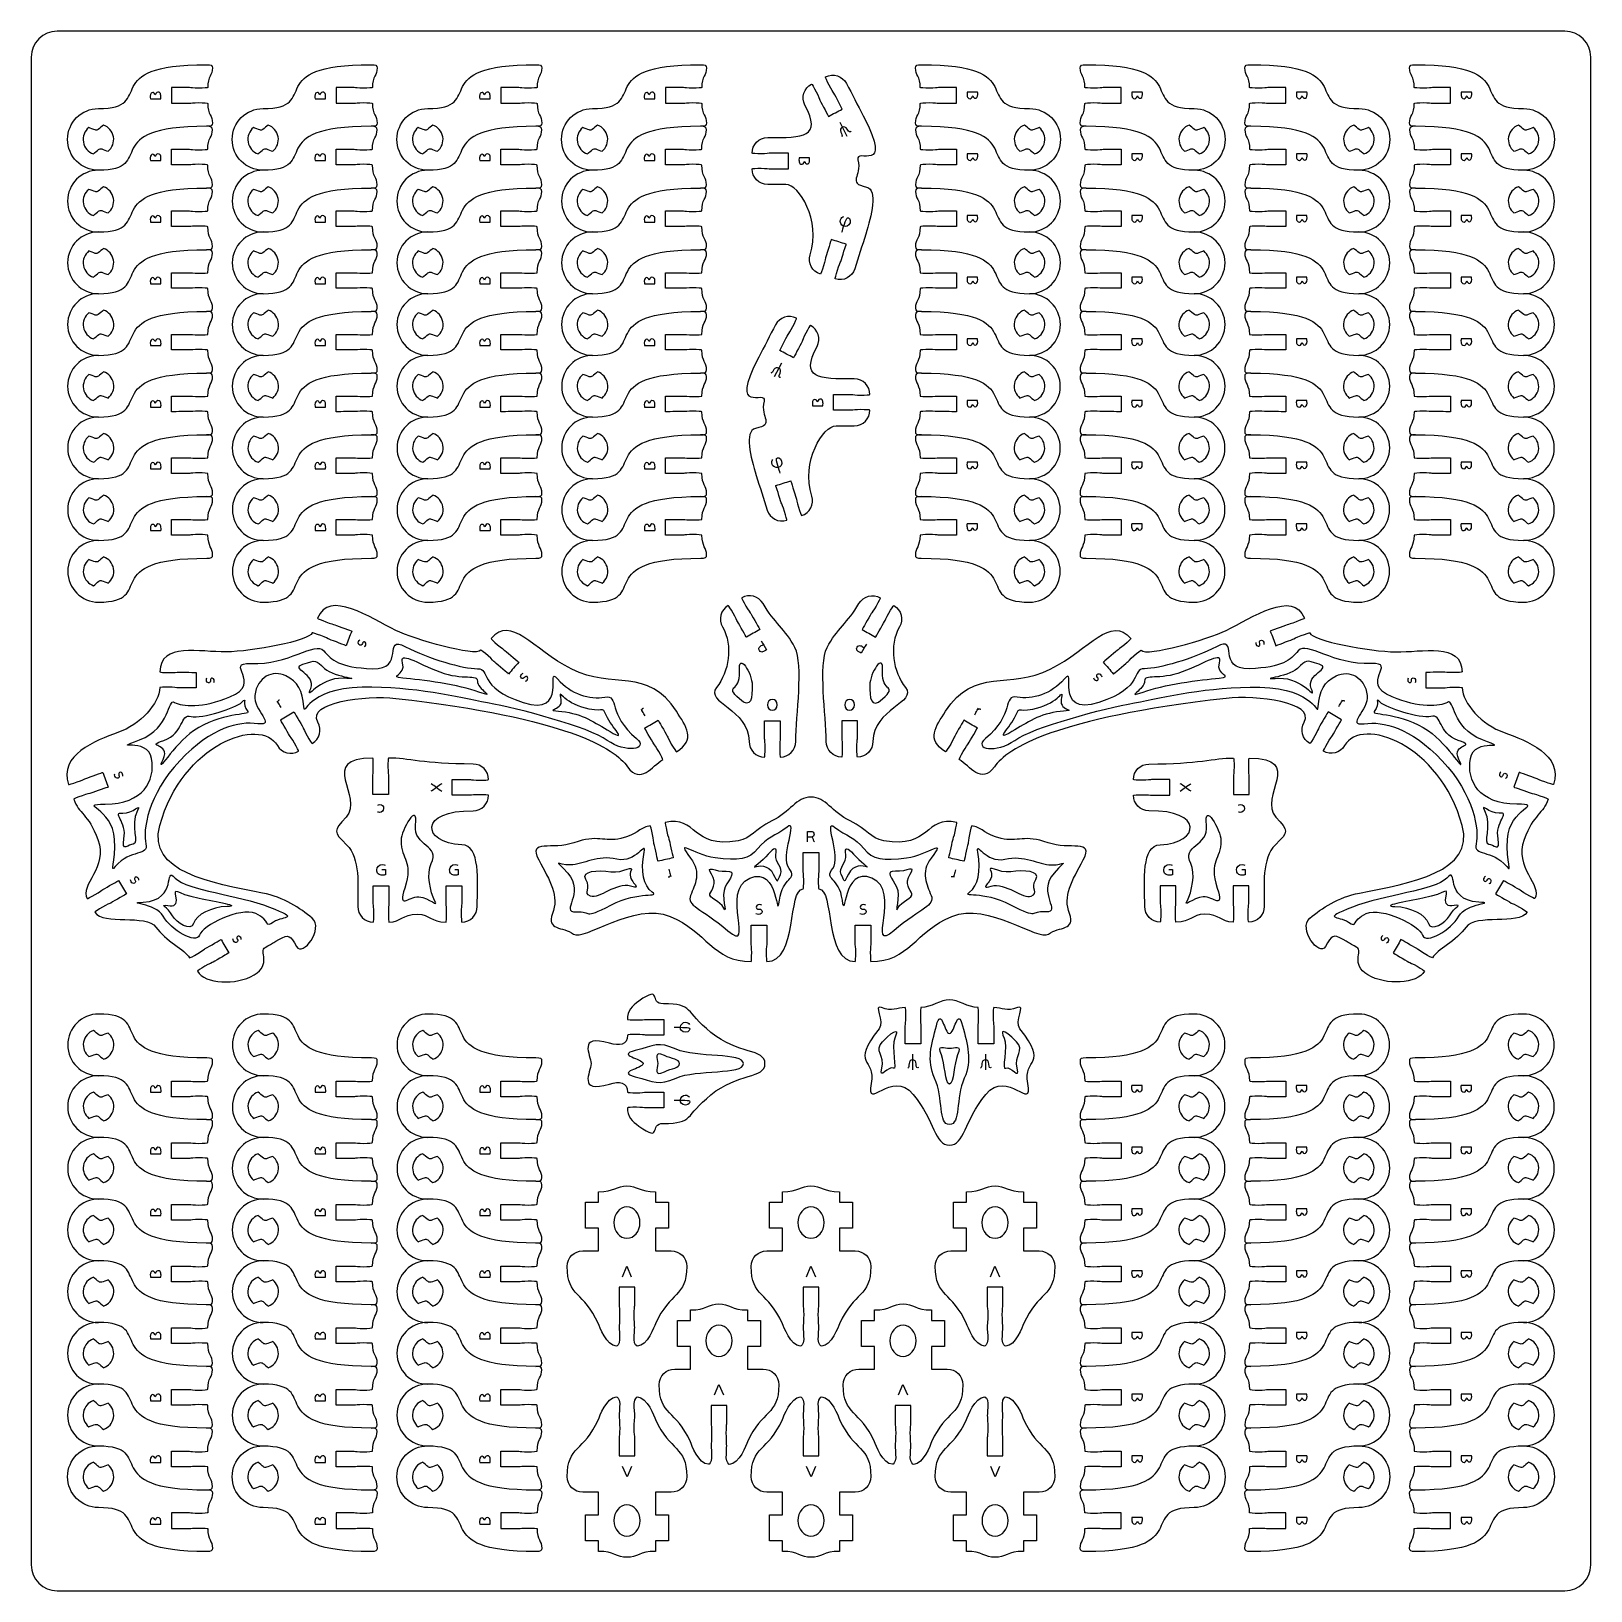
# Model space of a CAD drawing. Extents: x 0 to 300, y 0 to 300.
import ezdxf

# ---------------------------------------------------------------- set-up
doc = ezdxf.new("R2010")
doc.units = 0
doc.header["$MEASUREMENT"] = 0
doc.layers.add('DEFAULT', color=7, linetype='CONTINUOUS')

msp = doc.modelspace()

# ---------------------------------------------------------------- linework, layer by layer
at = {"layer": 'DEFAULT', "color": 250}
for points in [[(155.52, 282.59), (156.9, 279.93)], [(144.31, 236.25), (142.93, 233.59)], [(169.55, 103.3), (169.55, 100.3)], [(183.54, 103.3), (183.54, 100.3)], [(113.75, 60.51), (114.58, 62.53), (115.44, 60.51)], [(149.15, 60.51), (149.99, 62.53), (150.84, 60.51)], [(184.55, 60.51), (185.39, 62.53), (186.24, 60.51)], [(131.45, 37.77), (132.29, 39.79), (133.14, 37.77)], [(166.85, 37.77), (167.69, 39.79), (168.54, 37.77)], [(115.45, 24.04), (114.61, 22.02), (113.76, 24.04)], [(150.85, 24.04), (150.01, 22.02), (149.16, 24.04)], [(186.25, 24.04), (185.42, 22.02), (184.56, 24.04)]]:
    msp.add_lwpolyline(points, dxfattribs=at)
at = {"layer": 'DEFAULT', "color": 1}
for points, knots in [([(295, 0.1), (198.33, 0.1), (101.67, 0.1), (5, 0.1), (2.25, 0.1), (0, 2.35), (0, 5.1), (0, 101.77), (0, 198.43), (0, 295.1), (0, 297.85), (2.25, 300.1), (5, 300.1), (101.67, 300.1), (198.33, 300.1), (295, 300.1), (297.75, 300.1), (300, 297.85), (300, 295.1), (300, 198.43), (300, 101.77), (300, 5.1), (300, 2.35), (297.75, 0.1), (295, 0.1)], [0, 0, 0, 0, 822.047, 822.047, 822.047, 823.047, 823.047, 823.047, 1645.094, 1645.094, 1645.094, 1646.094, 1646.094, 1646.094, 2468.141, 2468.141, 2468.141, 2469.141, 2469.141, 2469.141, 3291.188, 3291.188, 3291.188, 3292.188, 3292.188, 3292.188, 3292.188]), ([(33.97, 286.21), (33.96, 286.27), (33.18, 286.35), (32.22, 286.36), (31.25, 286.35), (30.64, 286.25), (30.47, 286.25), (29.59, 286.25), (26.97, 286.25), (26.97, 286.25), (26.97, 287.25), (26.97, 288.25), (26.97, 289.25), (28.13, 289.25), (29.3, 289.25), (30.47, 289.25), (30.64, 289.25), (31.25, 289.15), (32.22, 289.15), (33.19, 289.15), (33.97, 289.2), (33.97, 289.25), (33.97, 291.46), (34.87, 291.63), (34.87, 293.02), (34.87, 293.54), (34.65, 293.66), (33.73, 293.66), (12.45, 293.66), (24.36, 285.22), (12.93, 285.21), (9.66, 285.21), (7, 282.55), (7, 279.28), (7, 276.01), (9.66, 273.34), (12.94, 273.35), (24.36, 273.35), (12.46, 281.8), (33.73, 281.8), (34.65, 281.8), (34.88, 281.92), (34.88, 282.44), (34.88, 283.83), (33.97, 284), (33.97, 286.21)], [1, 1, 1, 1, 2, 2, 2, 3, 3, 3, 4, 4, 4, 12.51, 12.51, 12.51, 22.43, 22.43, 22.43, 23.43, 23.43, 23.43, 24.43, 24.43, 24.43, 25.43, 25.43, 25.43, 26.43, 26.43, 26.43, 27.43, 27.43, 27.43, 28.43, 28.43, 28.43, 29.43, 29.43, 29.43, 30.43, 30.43, 30.43, 31.43, 31.43, 31.43, 32.43, 32.43, 32.43, 32.43]), ([(65.64, 286.21), (65.63, 286.27), (64.85, 286.35), (63.89, 286.36), (62.93, 286.35), (62.32, 286.25), (62.14, 286.25), (61.27, 286.25), (58.64, 286.25), (58.64, 286.25), (58.64, 287.25), (58.64, 288.25), (58.64, 289.25), (59.81, 289.25), (60.97, 289.25), (62.14, 289.25), (62.32, 289.25), (62.92, 289.15), (63.89, 289.15), (64.86, 289.15), (65.64, 289.2), (65.64, 289.25), (65.64, 291.46), (66.55, 291.63), (66.55, 293.02), (66.55, 293.54), (66.32, 293.66), (65.4, 293.66), (44.13, 293.66), (56.03, 285.22), (44.61, 285.21), (41.34, 285.21), (38.67, 282.55), (38.67, 279.28), (38.67, 276.01), (41.34, 273.34), (44.61, 273.35), (56.03, 273.35), (44.13, 281.8), (65.4, 281.8), (66.33, 281.8), (66.55, 281.92), (66.55, 282.44), (66.55, 283.83), (65.64, 284), (65.64, 286.21)], [1, 1, 1, 1, 2, 2, 2, 3, 3, 3, 4, 4, 4, 12.51, 12.51, 12.51, 22.43, 22.43, 22.43, 23.43, 23.43, 23.43, 24.43, 24.43, 24.43, 25.43, 25.43, 25.43, 26.43, 26.43, 26.43, 27.43, 27.43, 27.43, 28.43, 28.43, 28.43, 29.43, 29.43, 29.43, 30.43, 30.43, 30.43, 31.43, 31.43, 31.43, 32.43, 32.43, 32.43, 32.43]), ([(97.32, 286.21), (97.31, 286.27), (96.53, 286.35), (95.57, 286.36), (94.6, 286.35), (93.99, 286.25), (93.82, 286.25), (92.94, 286.25), (90.32, 286.25), (90.32, 286.25), (90.32, 287.25), (90.32, 288.25), (90.32, 289.25), (91.48, 289.25), (92.65, 289.25), (93.82, 289.25), (93.99, 289.25), (94.6, 289.15), (95.57, 289.15), (96.54, 289.15), (97.32, 289.2), (97.32, 289.25), (97.32, 291.46), (98.22, 291.63), (98.22, 293.02), (98.22, 293.54), (98, 293.66), (97.08, 293.66), (75.8, 293.66), (87.71, 285.22), (76.28, 285.21), (73.01, 285.21), (70.35, 282.55), (70.35, 279.28), (70.35, 276.01), (73.01, 273.34), (76.29, 273.35), (87.71, 273.35), (75.81, 281.8), (97.08, 281.8), (98, 281.8), (98.23, 281.92), (98.23, 282.44), (98.23, 283.83), (97.32, 284), (97.32, 286.21)], [1, 1, 1, 1, 2, 2, 2, 3, 3, 3, 4, 4, 4, 12.51, 12.51, 12.51, 22.431, 22.431, 22.431, 23.431, 23.431, 23.431, 24.431, 24.431, 24.431, 25.431, 25.431, 25.431, 26.431, 26.431, 26.431, 27.431, 27.431, 27.431, 28.431, 28.431, 28.431, 29.431, 29.431, 29.431, 30.431, 30.431, 30.431, 31.431, 31.431, 31.431, 32.431, 32.431, 32.431, 32.431]), ([(128.99, 286.21), (128.98, 286.27), (128.2, 286.35), (127.24, 286.36), (126.28, 286.35), (125.67, 286.25), (125.49, 286.25), (124.62, 286.25), (121.99, 286.25), (121.99, 286.25), (121.99, 287.25), (121.99, 288.25), (121.99, 289.25), (123.16, 289.25), (124.32, 289.25), (125.49, 289.25), (125.67, 289.25), (126.27, 289.15), (127.24, 289.15), (128.21, 289.15), (128.99, 289.2), (128.99, 289.25), (128.99, 291.46), (129.9, 291.63), (129.9, 293.02), (129.9, 293.54), (129.67, 293.66), (128.75, 293.66), (107.48, 293.66), (119.38, 285.22), (107.96, 285.21), (104.69, 285.21), (102.02, 282.55), (102.02, 279.28), (102.02, 276.01), (104.69, 273.34), (107.96, 273.35), (119.38, 273.35), (107.48, 281.8), (128.75, 281.8), (129.67, 281.8), (129.9, 281.92), (129.9, 282.44), (129.9, 283.83), (128.99, 284), (128.99, 286.21)], [1, 1, 1, 1, 2, 2, 2, 3, 3, 3, 4, 4, 4, 12.51, 12.51, 12.51, 22.431, 22.431, 22.431, 23.431, 23.431, 23.431, 24.431, 24.431, 24.431, 25.431, 25.431, 25.431, 26.431, 26.431, 26.431, 27.431, 27.431, 27.431, 28.431, 28.431, 28.431, 29.431, 29.431, 29.431, 30.431, 30.431, 30.431, 31.431, 31.431, 31.431, 32.431, 32.431, 32.431, 32.431]), ([(160.06, 283.83), (158.98, 285.9), (157.9, 287.97), (156.83, 290.03), (156.06, 291.51), (154.26, 292.08), (152.78, 291.31), (152.73, 291.29), (153.06, 290.57), (153.5, 289.71), (153.95, 288.85), (154.32, 288.36), (154.4, 288.21), (154.8, 287.43), (156.01, 285.1), (156.01, 285.1), (155.13, 284.64), (154.24, 284.18), (153.35, 283.72), (153.35, 283.72), (152.14, 286.05), (151.73, 286.82), (151.66, 286.97), (151.47, 287.57), (151.02, 288.42), (150.57, 289.28), (150.17, 289.96), (150.12, 289.93), (148.65, 289.16), (148.08, 287.35), (148.84, 285.89), (152.07, 279.67), (148.67, 279.63), (141.67, 279.63), (140.01, 279.62), (138.67, 278.28), (138.67, 276.62), (138.71, 276.57), (139.48, 276.52), (140.42, 276.52), (141.39, 276.52), (142, 276.63), (142.17, 276.63), (143.05, 276.63), (145.67, 276.63), (145.67, 276.63), (145.67, 275.63), (145.67, 274.63), (145.67, 273.63), (145.67, 273.63), (143.05, 273.63), (142.18, 273.63), (142, 273.63), (141.39, 273.73), (140.42, 273.73), (139.46, 273.73), (138.67, 273.68), (138.67, 273.62), (138.67, 271.96), (140.01, 270.62), (141.67, 270.62), (142.84, 270.62), (144.01, 270.62), (145.17, 270.63), (147.66, 270.62), (151.95, 263.79), (149.84, 257.11), (149.34, 255.53), (150.22, 253.85), (151.8, 253.35), (151.85, 253.33), (152.13, 254.07), (152.42, 254.99), (152.72, 255.91), (152.8, 256.52), (152.85, 256.69), (153.12, 257.52), (153.91, 260.02), (153.91, 260.02), (154.86, 259.72), (155.81, 259.42), (156.77, 259.12), (156.77, 259.12), (155.98, 256.62), (155.72, 255.78), (155.66, 255.62), (155.38, 255.07), (155.09, 254.14), (154.8, 253.22), (154.61, 252.46), (154.66, 252.44), (156.24, 251.94), (157.93, 252.82), (158.42, 254.4), (159.13, 256.62), (159.83, 258.85), (160.53, 261.07), (161.63, 264.53), (162.92, 269.56), (160.67, 270.1), (156.78, 271.02), (159.88, 272.02), (159.02, 275.36), (158.38, 277.83), (166.07, 272.27), (160.06, 283.83)], [0, 0, 0, 0, 19.837813, 19.837813, 19.837813, 20.837813, 20.837813, 20.837813, 21.837813, 21.837813, 21.837813, 22.837813, 22.837813, 22.837813, 23.837813, 23.837813, 23.837813, 32.351155, 32.351155, 32.351155, 33.351155, 33.351155, 33.351155, 34.351155, 34.351155, 34.351155, 35.351155, 35.351155, 35.351155, 36.351155, 36.351155, 36.351155, 37.351155, 37.351155, 37.351155, 38.361353, 38.361353, 38.361353, 39.361353, 39.361353, 39.361353, 40.361353, 40.361353, 40.361353, 41.361353, 41.361353, 41.361353, 49.869353, 49.869353, 49.869353, 50.869353, 50.869353, 50.869353, 51.869353, 51.869353, 51.869353, 52.869353, 52.869353, 52.869353, 53.869353, 53.869353, 53.869353, 63.792358, 63.792358, 63.792358, 64.792358, 64.792358, 64.792358, 65.792358, 65.792358, 65.792358, 66.792358, 66.792358, 66.792358, 67.792358, 67.792358, 67.792358, 68.792358, 68.792358, 68.792358, 77.300977, 77.300977, 77.300977, 78.300977, 78.300977, 78.300977, 79.300977, 79.300977, 79.300977, 80.300977, 80.300977, 80.300977, 81.300977, 81.300977, 81.300977, 101.147642, 101.147642, 101.147642, 102.147642, 102.147642, 102.147642, 103.147642, 103.147642, 103.147642, 104.147642, 104.147642, 104.147642, 104.147642]), ([(170.1, 282.44), (170.1, 281.92), (170.33, 281.8), (171.25, 281.8), (192.52, 281.8), (180.62, 273.35), (192.04, 273.35), (195.31, 273.34), (197.98, 276.01), (197.98, 279.28), (197.98, 282.55), (195.31, 285.21), (192.04, 285.21), (180.62, 285.22), (192.52, 293.66), (171.25, 293.66), (170.33, 293.66), (170.1, 293.54), (170.1, 293.02), (170.1, 291.63), (171.01, 291.46), (171.01, 289.25), (171.01, 289.2), (171.79, 289.15), (172.76, 289.15), (173.73, 289.15), (174.33, 289.25), (174.51, 289.25), (175.68, 289.25), (176.84, 289.25), (178.01, 289.25), (178.01, 288.25), (178.01, 287.25), (178.01, 286.25), (178.01, 286.25), (175.38, 286.25), (174.51, 286.25), (174.33, 286.25), (173.72, 286.35), (172.76, 286.36), (171.8, 286.35), (171.02, 286.27), (171.01, 286.21), (171.01, 284), (170.1, 283.83), (170.1, 282.44)], [1, 1, 1, 1, 2, 2, 2, 3, 3, 3, 4, 4, 4, 5, 5, 5, 6, 6, 6, 7, 7, 7, 8, 8, 8, 9, 9, 9, 10, 10, 10, 19.92, 19.92, 19.92, 28.43, 28.43, 28.43, 29.43, 29.43, 29.43, 30.43, 30.43, 30.43, 31.43, 31.43, 31.43, 32.43, 32.43, 32.43, 32.43]), ([(201.77, 282.44), (201.77, 281.92), (202, 281.8), (202.92, 281.8), (224.19, 281.8), (212.29, 273.35), (223.71, 273.35), (226.99, 273.34), (229.65, 276.01), (229.65, 279.28), (229.65, 282.55), (226.99, 285.21), (223.72, 285.21), (212.29, 285.22), (224.2, 293.66), (202.92, 293.66), (202, 293.66), (201.78, 293.54), (201.78, 293.02), (201.78, 291.63), (202.68, 291.46), (202.68, 289.25), (202.68, 289.2), (203.46, 289.15), (204.43, 289.15), (205.4, 289.15), (206.01, 289.25), (206.18, 289.25), (207.35, 289.25), (208.52, 289.25), (209.68, 289.25), (209.68, 288.25), (209.68, 287.25), (209.68, 286.25), (209.68, 286.25), (207.06, 286.25), (206.18, 286.25), (206.01, 286.25), (205.4, 286.35), (204.43, 286.36), (203.47, 286.35), (202.69, 286.27), (202.68, 286.21), (202.68, 284), (201.77, 283.83), (201.77, 282.44)], [1, 1, 1, 1, 2, 2, 2, 3, 3, 3, 4, 4, 4, 5, 5, 5, 6, 6, 6, 7, 7, 7, 8, 8, 8, 9, 9, 9, 10, 10, 10, 19.92, 19.92, 19.92, 28.43, 28.43, 28.43, 29.43, 29.43, 29.43, 30.43, 30.43, 30.43, 31.43, 31.43, 31.43, 32.43, 32.43, 32.43, 32.43]), ([(233.45, 282.44), (233.45, 281.92), (233.67, 281.8), (234.6, 281.8), (255.87, 281.8), (243.97, 273.35), (255.39, 273.35), (258.66, 273.34), (261.33, 276.01), (261.33, 279.28), (261.33, 282.55), (258.66, 285.21), (255.39, 285.21), (243.97, 285.22), (255.87, 293.66), (234.6, 293.66), (233.68, 293.66), (233.45, 293.54), (233.45, 293.02), (233.45, 291.63), (234.36, 291.46), (234.36, 289.25), (234.36, 289.2), (235.14, 289.15), (236.11, 289.15), (237.08, 289.15), (237.68, 289.25), (237.86, 289.25), (239.03, 289.25), (240.19, 289.25), (241.36, 289.25), (241.36, 288.25), (241.36, 287.25), (241.36, 286.25), (241.36, 286.25), (238.73, 286.25), (237.86, 286.25), (237.68, 286.25), (237.07, 286.35), (236.11, 286.36), (235.15, 286.35), (234.37, 286.27), (234.36, 286.21), (234.36, 284), (233.45, 283.83), (233.45, 282.44)], [1, 1, 1, 1, 2, 2, 2, 3, 3, 3, 4, 4, 4, 5, 5, 5, 6, 6, 6, 7, 7, 7, 8, 8, 8, 9, 9, 9, 10, 10, 10, 19.92, 19.92, 19.92, 28.43, 28.43, 28.43, 29.43, 29.43, 29.43, 30.43, 30.43, 30.43, 31.43, 31.43, 31.43, 32.43, 32.43, 32.43, 32.43]), ([(265.12, 282.44), (265.12, 281.92), (265.35, 281.8), (266.27, 281.8), (287.54, 281.8), (275.64, 273.35), (287.06, 273.35), (290.34, 273.34), (293, 276.01), (293, 279.28), (293, 282.55), (290.34, 285.21), (287.07, 285.21), (275.64, 285.22), (287.55, 293.66), (266.27, 293.66), (265.35, 293.66), (265.13, 293.54), (265.13, 293.02), (265.13, 291.63), (266.03, 291.46), (266.03, 289.25), (266.03, 289.2), (266.81, 289.15), (267.78, 289.15), (268.75, 289.15), (269.36, 289.25), (269.53, 289.25), (270.7, 289.25), (271.87, 289.25), (273.03, 289.25), (273.03, 288.25), (273.03, 287.25), (273.03, 286.25), (273.03, 286.25), (270.41, 286.25), (269.53, 286.25), (269.36, 286.25), (268.75, 286.35), (267.78, 286.36), (266.82, 286.35), (266.04, 286.27), (266.03, 286.21), (266.03, 284), (265.12, 283.83), (265.12, 282.44)], [1, 1, 1, 1, 2, 2, 2, 3, 3, 3, 4, 4, 4, 5, 5, 5, 6, 6, 6, 7, 7, 7, 8, 8, 8, 9, 9, 9, 10, 10, 10, 19.92, 19.92, 19.92, 28.43, 28.43, 28.43, 29.43, 29.43, 29.43, 30.43, 30.43, 30.43, 31.43, 31.43, 31.43, 32.43, 32.43, 32.43, 32.43]), ([(14.79, 277.01), (14.51, 277.11), (13.8, 277.37), (13.57, 277.46), (13.36, 277.53), (13.13, 277.49), (12.97, 277.35), (12.77, 277.18), (12.19, 276.7), (11.97, 276.51), (11, 276.85), (10.23, 277.69), (10.04, 278.77), (9.85, 279.85), (10.28, 280.9), (11.07, 281.55), (11.34, 281.45), (12.06, 281.2), (12.3, 281.1), (12.51, 281.03), (12.74, 281.07), (12.9, 281.21), (13.1, 281.38), (13.68, 281.86), (13.9, 282.05), (14.87, 281.71), (15.63, 280.87), (15.82, 279.79), (16.02, 278.71), (15.59, 277.66), (14.79, 277.01)], [1, 1, 1, 1, 2, 2, 2, 3, 3, 3, 4, 4, 4, 5, 5, 5, 6, 6, 6, 7, 7, 7, 8, 8, 8, 9, 9, 9, 10, 10, 10, 11, 11, 11, 11]), ([(46.46, 277.01), (46.19, 277.11), (45.48, 277.37), (45.24, 277.46), (45.04, 277.53), (44.81, 277.49), (44.64, 277.35), (44.45, 277.18), (43.86, 276.7), (43.64, 276.51), (42.67, 276.85), (41.91, 277.69), (41.72, 278.77), (41.53, 279.85), (41.96, 280.9), (42.75, 281.55), (43.02, 281.45), (43.74, 281.2), (43.98, 281.1), (44.18, 281.03), (44.41, 281.07), (44.58, 281.21), (44.77, 281.38), (45.35, 281.86), (45.58, 282.05), (46.55, 281.71), (47.31, 280.87), (47.5, 279.79), (47.69, 278.71), (47.26, 277.66), (46.46, 277.01)], [1, 1, 1, 1, 2, 2, 2, 3, 3, 3, 4, 4, 4, 5, 5, 5, 6, 6, 6, 7, 7, 7, 8, 8, 8, 9, 9, 9, 10, 10, 10, 11, 11, 11, 11]), ([(78.14, 277.01), (77.86, 277.11), (77.15, 277.37), (76.91, 277.46), (76.71, 277.53), (76.48, 277.49), (76.31, 277.35), (76.12, 277.18), (75.54, 276.7), (75.32, 276.51), (74.35, 276.85), (73.58, 277.69), (73.39, 278.77), (73.2, 279.85), (73.63, 280.9), (74.42, 281.55), (74.69, 281.45), (75.41, 281.2), (75.65, 281.1), (75.86, 281.03), (76.09, 281.07), (76.25, 281.21), (76.44, 281.38), (77.03, 281.86), (77.25, 282.05), (78.22, 281.71), (78.98, 280.87), (79.17, 279.79), (79.37, 278.71), (78.94, 277.66), (78.14, 277.01)], [1, 1, 1, 1, 2, 2, 2, 3, 3, 3, 4, 4, 4, 5, 5, 5, 6, 6, 6, 7, 7, 7, 8, 8, 8, 9, 9, 9, 10, 10, 10, 11, 11, 11, 11]), ([(109.81, 277.01), (109.53, 277.11), (108.83, 277.37), (108.59, 277.46), (108.38, 277.53), (108.15, 277.49), (107.99, 277.35), (107.79, 277.18), (107.21, 276.7), (106.99, 276.51), (106.02, 276.85), (105.26, 277.69), (105.07, 278.77), (104.88, 279.85), (105.3, 280.9), (106.09, 281.55), (106.37, 281.45), (107.09, 281.2), (107.33, 281.1), (107.53, 281.03), (107.76, 281.07), (107.93, 281.21), (108.12, 281.38), (108.7, 281.86), (108.93, 282.05), (109.9, 281.71), (110.66, 280.87), (110.85, 279.79), (111.04, 278.71), (110.61, 277.66), (109.81, 277.01)], [1, 1, 1, 1, 2, 2, 2, 3, 3, 3, 4, 4, 4, 5, 5, 5, 6, 6, 6, 7, 7, 7, 8, 8, 8, 9, 9, 9, 10, 10, 10, 11, 11, 11, 11]), ([(189.15, 279.79), (189.34, 280.87), (190.1, 281.71), (191.07, 282.05), (191.3, 281.86), (191.88, 281.38), (192.07, 281.21), (192.24, 281.07), (192.47, 281.03), (192.67, 281.1), (192.91, 281.2), (193.63, 281.45), (193.91, 281.55), (194.7, 280.9), (195.12, 279.85), (194.93, 278.77), (194.74, 277.69), (193.98, 276.85), (193.01, 276.51), (192.79, 276.7), (192.2, 277.18), (192.01, 277.35), (191.85, 277.49), (191.62, 277.53), (191.41, 277.46), (191.17, 277.37), (190.47, 277.11), (190.19, 277.01), (189.39, 277.66), (188.96, 278.71), (189.15, 279.79)], [1, 1, 1, 1, 2, 2, 2, 3, 3, 3, 4, 4, 4, 5, 5, 5, 6, 6, 6, 7, 7, 7, 8, 8, 8, 9, 9, 9, 10, 10, 10, 11, 11, 11, 11]), ([(220.83, 279.79), (221.02, 280.87), (221.78, 281.71), (222.75, 282.05), (222.97, 281.86), (223.55, 281.38), (223.75, 281.21), (223.91, 281.07), (224.14, 281.03), (224.35, 281.1), (224.59, 281.2), (225.31, 281.45), (225.58, 281.55), (226.37, 280.9), (226.8, 279.85), (226.61, 278.77), (226.42, 277.69), (225.65, 276.85), (224.68, 276.51), (224.46, 276.7), (223.88, 277.18), (223.69, 277.35), (223.52, 277.49), (223.29, 277.53), (223.09, 277.46), (222.85, 277.37), (222.14, 277.11), (221.86, 277.01), (221.06, 277.66), (220.63, 278.71), (220.83, 279.79)], [1, 1, 1, 1, 2, 2, 2, 3, 3, 3, 4, 4, 4, 5, 5, 5, 6, 6, 6, 7, 7, 7, 8, 8, 8, 9, 9, 9, 10, 10, 10, 11, 11, 11, 11]), ([(252.5, 279.79), (252.69, 280.87), (253.45, 281.71), (254.42, 282.05), (254.65, 281.86), (255.23, 281.38), (255.42, 281.21), (255.59, 281.07), (255.82, 281.03), (256.02, 281.1), (256.26, 281.2), (256.98, 281.45), (257.25, 281.55), (258.04, 280.9), (258.47, 279.85), (258.28, 278.77), (258.09, 277.69), (257.33, 276.85), (256.36, 276.51), (256.14, 276.7), (255.55, 277.18), (255.36, 277.35), (255.19, 277.49), (254.96, 277.53), (254.76, 277.46), (254.52, 277.37), (253.81, 277.11), (253.54, 277.01), (252.74, 277.66), (252.31, 278.71), (252.5, 279.79)], [1, 1, 1, 1, 2, 2, 2, 3, 3, 3, 4, 4, 4, 5, 5, 5, 6, 6, 6, 7, 7, 7, 8, 8, 8, 9, 9, 9, 10, 10, 10, 11, 11, 11, 11]), ([(284.18, 279.79), (284.37, 280.87), (285.13, 281.71), (286.1, 282.05), (286.32, 281.86), (286.9, 281.38), (287.1, 281.21), (287.26, 281.07), (287.49, 281.03), (287.7, 281.1), (287.94, 281.2), (288.66, 281.45), (288.93, 281.55), (289.72, 280.9), (290.15, 279.85), (289.96, 278.77), (289.76, 277.69), (289, 276.85), (288.03, 276.51), (287.81, 276.7), (287.23, 277.18), (287.03, 277.35), (286.87, 277.49), (286.64, 277.53), (286.43, 277.46), (286.19, 277.37), (285.49, 277.11), (285.21, 277.01), (284.41, 277.66), (283.98, 278.71), (284.18, 279.79)], [1, 1, 1, 1, 2, 2, 2, 3, 3, 3, 4, 4, 4, 5, 5, 5, 6, 6, 6, 7, 7, 7, 8, 8, 8, 9, 9, 9, 10, 10, 10, 11, 11, 11, 11]), ([(12.94, 273.35), (9.67, 273.35), (7, 270.68), (7, 267.41), (7, 264.14), (9.67, 261.48), (12.94, 261.48), (24.36, 261.48), (12.46, 269.93), (33.73, 269.93), (34.65, 269.93), (34.88, 270.05), (34.88, 270.57), (34.88, 271.97), (33.97, 272.13), (33.97, 274.34), (33.96, 274.4), (33.18, 274.49), (32.22, 274.49), (31.26, 274.49), (30.65, 274.39), (30.47, 274.39), (29.6, 274.39), (26.97, 274.38), (26.97, 274.38), (26.97, 275.38), (26.97, 276.38), (26.97, 277.39), (28.14, 277.39), (29.3, 277.39), (30.47, 277.39), (30.65, 277.39), (31.25, 277.29), (32.22, 277.29), (33.19, 277.29), (33.97, 277.33), (33.97, 277.39), (33.97, 279.6), (34.88, 279.76), (34.88, 281.15), (34.88, 281.67), (34.65, 281.8), (33.73, 281.8)], [0, 0, 0, 0, 1, 1, 1, 2, 2, 2, 3, 3, 3, 4, 4, 4, 5, 5, 5, 6, 6, 6, 7, 7, 7, 8, 8, 8, 16.51, 16.51, 16.51, 26.43, 26.43, 26.43, 27.43, 27.43, 27.43, 28.43, 28.43, 28.43, 29.43, 29.43, 29.43, 30.43, 30.43, 30.43, 30.43]), ([(44.61, 273.35), (41.34, 273.35), (38.67, 270.68), (38.68, 267.41), (38.68, 264.14), (41.34, 261.48), (44.62, 261.48), (56.04, 261.48), (44.14, 269.93), (65.41, 269.93), (66.33, 269.93), (66.55, 270.05), (66.55, 270.57), (66.55, 271.97), (65.65, 272.13), (65.65, 274.34), (65.64, 274.4), (64.86, 274.49), (63.9, 274.49), (62.93, 274.49), (62.32, 274.39), (62.15, 274.39), (61.27, 274.39), (58.65, 274.38), (58.65, 274.38), (58.65, 275.38), (58.65, 276.38), (58.65, 277.39), (59.81, 277.39), (60.98, 277.39), (62.15, 277.39), (62.32, 277.39), (62.92, 277.29), (63.9, 277.29), (64.86, 277.29), (65.64, 277.33), (65.64, 277.39), (65.64, 279.6), (66.55, 279.76), (66.55, 281.15), (66.55, 281.67), (66.33, 281.8), (65.4, 281.8)], [0, 0, 0, 0, 1, 1, 1, 2, 2, 2, 3, 3, 3, 4, 4, 4, 5, 5, 5, 6, 6, 6, 7, 7, 7, 8, 8, 8, 16.51, 16.51, 16.51, 26.431, 26.431, 26.431, 27.431, 27.431, 27.431, 28.431, 28.431, 28.431, 29.431, 29.431, 29.431, 30.431, 30.431, 30.431, 30.431]), ([(76.29, 273.35), (73.02, 273.35), (70.35, 270.68), (70.35, 267.41), (70.35, 264.14), (73.02, 261.48), (76.29, 261.48), (87.71, 261.48), (75.81, 269.93), (97.08, 269.93), (98, 269.93), (98.23, 270.05), (98.23, 270.57), (98.23, 271.97), (97.32, 272.13), (97.32, 274.34), (97.31, 274.4), (96.53, 274.49), (95.57, 274.49), (94.61, 274.49), (94, 274.39), (93.82, 274.39), (92.94, 274.39), (90.32, 274.38), (90.32, 274.38), (90.32, 275.38), (90.32, 276.38), (90.32, 277.39), (91.49, 277.39), (92.65, 277.39), (93.82, 277.39), (94, 277.39), (94.6, 277.29), (95.57, 277.29), (96.54, 277.29), (97.32, 277.33), (97.32, 277.39), (97.32, 279.6), (98.23, 279.76), (98.23, 281.15), (98.23, 281.67), (98, 281.8), (97.08, 281.8)], [0, 0, 0, 0, 1, 1, 1, 2, 2, 2, 3, 3, 3, 4, 4, 4, 5, 5, 5, 6, 6, 6, 7, 7, 7, 8, 8, 8, 16.51, 16.51, 16.51, 26.43, 26.43, 26.43, 27.43, 27.43, 27.43, 28.43, 28.43, 28.43, 29.43, 29.43, 29.43, 30.43, 30.43, 30.43, 30.43]), ([(107.96, 273.35), (104.69, 273.35), (102.02, 270.68), (102.03, 267.41), (102.03, 264.14), (104.69, 261.48), (107.96, 261.48), (119.39, 261.48), (107.48, 269.93), (128.76, 269.93), (129.68, 269.93), (129.9, 270.05), (129.9, 270.57), (129.9, 271.97), (129, 272.13), (129, 274.34), (128.99, 274.4), (128.21, 274.49), (127.25, 274.49), (126.28, 274.49), (125.67, 274.39), (125.49, 274.39), (124.62, 274.39), (121.99, 274.38), (121.99, 274.38), (121.99, 275.38), (121.99, 276.38), (121.99, 277.39), (123.16, 277.39), (124.33, 277.39), (125.49, 277.39), (125.67, 277.39), (126.27, 277.29), (127.25, 277.29), (128.21, 277.29), (128.99, 277.33), (128.99, 277.39), (128.99, 279.6), (129.9, 279.76), (129.9, 281.15), (129.9, 281.67), (129.67, 281.8), (128.75, 281.8)], [0, 0, 0, 0, 1, 1, 1, 2, 2, 2, 3, 3, 3, 4, 4, 4, 5, 5, 5, 6, 6, 6, 7, 7, 7, 8, 8, 8, 16.51, 16.51, 16.51, 26.431, 26.431, 26.431, 27.431, 27.431, 27.431, 28.431, 28.431, 28.431, 29.431, 29.431, 29.431, 30.431, 30.431, 30.431, 30.431]), ([(171.25, 281.8), (170.33, 281.8), (170.1, 281.67), (170.1, 281.15), (170.1, 279.76), (171.01, 279.6), (171.01, 277.39), (171.01, 277.33), (171.79, 277.29), (172.75, 277.29), (173.73, 277.29), (174.33, 277.39), (174.51, 277.39), (175.67, 277.39), (176.84, 277.39), (178.01, 277.39), (178.01, 276.38), (178.01, 275.38), (178.01, 274.38), (178.01, 274.38), (175.38, 274.39), (174.51, 274.39), (174.33, 274.39), (173.72, 274.49), (172.75, 274.49), (171.79, 274.49), (171.01, 274.4), (171, 274.34), (171, 272.13), (170.1, 271.97), (170.1, 270.57), (170.1, 270.05), (170.32, 269.93), (171.24, 269.93), (192.52, 269.93), (180.61, 261.48), (192.04, 261.48), (195.31, 261.48), (197.97, 264.14), (197.97, 267.41), (197.98, 270.68), (195.31, 273.35), (192.04, 273.35)], [0, 0, 0, 0, 1, 1, 1, 2, 2, 2, 3, 3, 3, 4, 4, 4, 13.92, 13.92, 13.92, 22.43, 22.43, 22.43, 23.43, 23.43, 23.43, 24.43, 24.43, 24.43, 25.43, 25.43, 25.43, 26.43, 26.43, 26.43, 27.43, 27.43, 27.43, 28.43, 28.43, 28.43, 29.43, 29.43, 29.43, 30.43, 30.43, 30.43, 30.43]), ([(202.92, 281.8), (202, 281.8), (201.77, 281.67), (201.77, 281.15), (201.77, 279.76), (202.68, 279.6), (202.68, 277.39), (202.68, 277.33), (203.46, 277.29), (204.43, 277.29), (205.4, 277.29), (206, 277.39), (206.18, 277.39), (207.35, 277.39), (208.51, 277.39), (209.68, 277.39), (209.68, 276.38), (209.68, 275.38), (209.68, 274.38), (209.68, 274.38), (207.06, 274.39), (206.18, 274.39), (206, 274.39), (205.39, 274.49), (204.43, 274.49), (203.47, 274.49), (202.69, 274.4), (202.68, 274.34), (202.68, 272.13), (201.77, 271.97), (201.77, 270.57), (201.77, 270.05), (202, 269.93), (202.92, 269.93), (224.19, 269.93), (212.29, 261.48), (223.71, 261.48), (226.98, 261.48), (229.65, 264.14), (229.65, 267.41), (229.65, 270.68), (226.98, 273.35), (223.71, 273.35)], [0, 0, 0, 0, 1, 1, 1, 2, 2, 2, 3, 3, 3, 4, 4, 4, 13.92, 13.92, 13.92, 22.43, 22.43, 22.43, 23.43, 23.43, 23.43, 24.43, 24.43, 24.43, 25.43, 25.43, 25.43, 26.43, 26.43, 26.43, 27.43, 27.43, 27.43, 28.43, 28.43, 28.43, 29.43, 29.43, 29.43, 30.43, 30.43, 30.43, 30.43]), ([(234.6, 281.8), (233.67, 281.8), (233.45, 281.67), (233.45, 281.15), (233.45, 279.76), (234.36, 279.6), (234.36, 277.39), (234.36, 277.33), (235.14, 277.29), (236.1, 277.29), (237.08, 277.29), (237.68, 277.39), (237.85, 277.39), (239.02, 277.39), (240.19, 277.39), (241.35, 277.39), (241.35, 276.38), (241.35, 275.38), (241.35, 274.38), (241.35, 274.38), (238.73, 274.39), (237.85, 274.39), (237.68, 274.39), (237.07, 274.49), (236.1, 274.49), (235.14, 274.49), (234.36, 274.4), (234.35, 274.34), (234.35, 272.13), (233.45, 271.97), (233.45, 270.57), (233.45, 270.05), (233.67, 269.93), (234.59, 269.93), (255.86, 269.93), (243.96, 261.48), (255.38, 261.48), (258.66, 261.48), (261.32, 264.14), (261.32, 267.41), (261.33, 270.68), (258.66, 273.35), (255.39, 273.35)], [0, 0, 0, 0, 1, 1, 1, 2, 2, 2, 3, 3, 3, 4, 4, 4, 13.92, 13.92, 13.92, 22.43, 22.43, 22.43, 23.43, 23.43, 23.43, 24.43, 24.43, 24.43, 25.43, 25.43, 25.43, 26.43, 26.43, 26.43, 27.43, 27.43, 27.43, 28.43, 28.43, 28.43, 29.43, 29.43, 29.43, 30.43, 30.43, 30.43, 30.43]), ([(266.27, 281.8), (265.35, 281.8), (265.12, 281.67), (265.12, 281.15), (265.12, 279.76), (266.03, 279.6), (266.03, 277.39), (266.03, 277.33), (266.81, 277.29), (267.78, 277.29), (268.75, 277.29), (269.35, 277.39), (269.53, 277.39), (270.7, 277.39), (271.86, 277.39), (273.03, 277.39), (273.03, 276.38), (273.03, 275.38), (273.03, 274.38), (273.03, 274.38), (270.4, 274.39), (269.53, 274.39), (269.35, 274.39), (268.74, 274.49), (267.78, 274.49), (266.82, 274.49), (266.04, 274.4), (266.03, 274.34), (266.03, 272.13), (265.12, 271.97), (265.12, 270.57), (265.12, 270.05), (265.35, 269.93), (266.27, 269.93), (287.54, 269.93), (275.64, 261.48), (287.06, 261.48), (290.33, 261.48), (293, 264.14), (293, 267.41), (293, 270.68), (290.33, 273.35), (287.06, 273.35)], [0, 0, 0, 0, 1, 1, 1, 2, 2, 2, 3, 3, 3, 4, 4, 4, 13.92, 13.92, 13.92, 22.43, 22.43, 22.43, 23.43, 23.43, 23.43, 24.43, 24.43, 24.43, 25.43, 25.43, 25.43, 26.43, 26.43, 26.43, 27.43, 27.43, 27.43, 28.43, 28.43, 28.43, 29.43, 29.43, 29.43, 30.43, 30.43, 30.43, 30.43]), ([(14.79, 265.14), (14.51, 265.24), (13.81, 265.5), (13.57, 265.59), (13.36, 265.66), (13.13, 265.62), (12.97, 265.48), (12.77, 265.32), (12.19, 264.83), (11.97, 264.64), (11, 264.98), (10.24, 265.82), (10.05, 266.9), (9.86, 267.98), (10.28, 269.04), (11.07, 269.68), (11.35, 269.59), (12.07, 269.33), (12.31, 269.24), (12.51, 269.17), (12.74, 269.2), (12.91, 269.34), (13.1, 269.51), (13.68, 269.99), (13.91, 270.19), (14.88, 269.84), (15.64, 269), (15.83, 267.92), (16.02, 266.84), (15.59, 265.79), (14.79, 265.14)], [1, 1, 1, 1, 2, 2, 2, 3, 3, 3, 4, 4, 4, 5, 5, 5, 6, 6, 6, 7, 7, 7, 8, 8, 8, 9, 9, 9, 10, 10, 10, 11, 11, 11, 11]), ([(46.47, 265.14), (46.19, 265.24), (45.48, 265.5), (45.24, 265.59), (45.04, 265.66), (44.81, 265.62), (44.64, 265.48), (44.45, 265.32), (43.87, 264.83), (43.65, 264.64), (42.68, 264.98), (41.91, 265.82), (41.72, 266.9), (41.53, 267.98), (41.96, 269.04), (42.75, 269.68), (43.02, 269.59), (43.74, 269.33), (43.98, 269.24), (44.18, 269.17), (44.41, 269.2), (44.58, 269.34), (44.77, 269.51), (45.36, 269.99), (45.58, 270.19), (46.55, 269.84), (47.31, 269), (47.5, 267.92), (47.7, 266.84), (47.26, 265.79), (46.47, 265.14)], [1, 1, 1, 1, 2, 2, 2, 3, 3, 3, 4, 4, 4, 5, 5, 5, 6, 6, 6, 7, 7, 7, 8, 8, 8, 9, 9, 9, 10, 10, 10, 11, 11, 11, 11]), ([(78.14, 265.14), (77.86, 265.24), (77.16, 265.5), (76.92, 265.59), (76.71, 265.66), (76.48, 265.62), (76.32, 265.48), (76.12, 265.32), (75.54, 264.83), (75.32, 264.64), (74.35, 264.98), (73.59, 265.82), (73.4, 266.9), (73.21, 267.98), (73.63, 269.04), (74.42, 269.68), (74.7, 269.59), (75.41, 269.33), (75.65, 269.24), (75.86, 269.17), (76.09, 269.2), (76.25, 269.34), (76.45, 269.51), (77.03, 269.99), (77.26, 270.19), (78.23, 269.84), (78.99, 269), (79.18, 267.92), (79.37, 266.84), (78.94, 265.79), (78.14, 265.14)], [1, 1, 1, 1, 2, 2, 2, 3, 3, 3, 4, 4, 4, 5, 5, 5, 6, 6, 6, 7, 7, 7, 8, 8, 8, 9, 9, 9, 10, 10, 10, 11, 11, 11, 11]), ([(109.82, 265.14), (109.54, 265.24), (108.83, 265.5), (108.59, 265.59), (108.39, 265.66), (108.16, 265.62), (107.99, 265.48), (107.8, 265.32), (107.22, 264.83), (106.99, 264.64), (106.02, 264.98), (105.26, 265.82), (105.07, 266.9), (104.88, 267.98), (105.31, 269.04), (106.1, 269.68), (106.37, 269.59), (107.09, 269.33), (107.33, 269.24), (107.53, 269.17), (107.76, 269.2), (107.93, 269.34), (108.12, 269.51), (108.71, 269.99), (108.93, 270.19), (109.9, 269.84), (110.66, 269), (110.85, 267.92), (111.04, 266.84), (110.61, 265.79), (109.82, 265.14)], [1, 1, 1, 1, 2, 2, 2, 3, 3, 3, 4, 4, 4, 5, 5, 5, 6, 6, 6, 7, 7, 7, 8, 8, 8, 9, 9, 9, 10, 10, 10, 11, 11, 11, 11]), ([(189.15, 267.92), (189.34, 269), (190.1, 269.84), (191.07, 270.19), (191.29, 269.99), (191.88, 269.51), (192.07, 269.34), (192.24, 269.2), (192.47, 269.17), (192.67, 269.24), (192.91, 269.33), (193.63, 269.59), (193.9, 269.68), (194.69, 269.04), (195.12, 267.98), (194.93, 266.9), (194.74, 265.82), (193.98, 264.98), (193.01, 264.64), (192.78, 264.83), (192.2, 265.32), (192.01, 265.48), (191.84, 265.62), (191.61, 265.66), (191.41, 265.59), (191.17, 265.5), (190.46, 265.24), (190.18, 265.14), (189.39, 265.79), (188.96, 266.84), (189.15, 267.92)], [1, 1, 1, 1, 2, 2, 2, 3, 3, 3, 4, 4, 4, 5, 5, 5, 6, 6, 6, 7, 7, 7, 8, 8, 8, 9, 9, 9, 10, 10, 10, 11, 11, 11, 11]), ([(220.82, 267.92), (221.01, 269), (221.77, 269.84), (222.74, 270.19), (222.97, 269.99), (223.55, 269.51), (223.75, 269.34), (223.91, 269.2), (224.14, 269.17), (224.34, 269.24), (224.58, 269.33), (225.3, 269.59), (225.58, 269.68), (226.37, 269.04), (226.79, 267.98), (226.6, 266.9), (226.41, 265.82), (225.65, 264.98), (224.68, 264.64), (224.46, 264.83), (223.88, 265.32), (223.68, 265.48), (223.52, 265.62), (223.29, 265.66), (223.08, 265.59), (222.84, 265.5), (222.14, 265.24), (221.86, 265.14), (221.06, 265.79), (220.63, 266.84), (220.82, 267.92)], [1, 1, 1, 1, 2, 2, 2, 3, 3, 3, 4, 4, 4, 5, 5, 5, 6, 6, 6, 7, 7, 7, 8, 8, 8, 9, 9, 9, 10, 10, 10, 11, 11, 11, 11]), ([(252.5, 267.92), (252.69, 269), (253.45, 269.84), (254.42, 270.19), (254.64, 269.99), (255.23, 269.51), (255.42, 269.34), (255.59, 269.2), (255.81, 269.17), (256.02, 269.24), (256.26, 269.33), (256.98, 269.59), (257.25, 269.68), (258.04, 269.04), (258.47, 267.98), (258.28, 266.9), (258.09, 265.82), (257.32, 264.98), (256.35, 264.64), (256.13, 264.83), (255.55, 265.32), (255.36, 265.48), (255.19, 265.62), (254.96, 265.66), (254.76, 265.59), (254.52, 265.5), (253.81, 265.24), (253.53, 265.14), (252.74, 265.79), (252.3, 266.84), (252.5, 267.92)], [1, 1, 1, 1, 2, 2, 2, 3, 3, 3, 4, 4, 4, 5, 5, 5, 6, 6, 6, 7, 7, 7, 8, 8, 8, 9, 9, 9, 10, 10, 10, 11, 11, 11, 11]), ([(284.17, 267.92), (284.36, 269), (285.12, 269.84), (286.09, 270.19), (286.32, 269.99), (286.9, 269.51), (287.09, 269.34), (287.26, 269.2), (287.49, 269.17), (287.69, 269.24), (287.93, 269.33), (288.65, 269.59), (288.93, 269.68), (289.72, 269.04), (290.14, 267.98), (289.95, 266.9), (289.76, 265.82), (289, 264.98), (288.03, 264.64), (287.81, 264.83), (287.22, 265.32), (287.03, 265.48), (286.86, 265.62), (286.64, 265.66), (286.43, 265.59), (286.19, 265.5), (285.49, 265.24), (285.21, 265.14), (284.41, 265.79), (283.98, 266.84), (284.17, 267.92)], [1, 1, 1, 1, 2, 2, 2, 3, 3, 3, 4, 4, 4, 5, 5, 5, 6, 6, 6, 7, 7, 7, 8, 8, 8, 9, 9, 9, 10, 10, 10, 11, 11, 11, 11]), ([(12.94, 261.48), (9.67, 261.48), (7, 258.82), (7.01, 255.55), (7.01, 252.27), (9.67, 249.61), (12.94, 249.61), (24.37, 249.61), (12.46, 258.06), (33.74, 258.06), (34.66, 258.06), (34.88, 258.18), (34.88, 258.71), (34.88, 260.1), (33.98, 260.26), (33.98, 262.47), (33.97, 262.53), (33.19, 262.62), (32.23, 262.62), (31.26, 262.62), (30.65, 262.52), (30.47, 262.52), (29.6, 262.52), (26.97, 262.52), (26.97, 262.52), (26.97, 263.52), (26.97, 264.52), (26.97, 265.52), (28.14, 265.52), (29.31, 265.52), (30.47, 265.52), (30.65, 265.52), (31.25, 265.42), (32.23, 265.42), (33.19, 265.42), (33.97, 265.47), (33.97, 265.52), (33.97, 267.73), (34.88, 267.89), (34.88, 269.29), (34.88, 269.8), (34.65, 269.93), (33.73, 269.93)], [0, 0, 0, 0, 1, 1, 1, 2, 2, 2, 3, 3, 3, 4, 4, 4, 5, 5, 5, 6, 6, 6, 7, 7, 7, 8, 8, 8, 16.51, 16.51, 16.51, 26.431, 26.431, 26.431, 27.431, 27.431, 27.431, 28.431, 28.431, 28.431, 29.431, 29.431, 29.431, 30.431, 30.431, 30.431, 30.431]), ([(44.62, 261.48), (41.35, 261.48), (38.68, 258.82), (38.68, 255.55), (38.68, 252.27), (41.35, 249.61), (44.62, 249.61), (56.04, 249.61), (44.14, 258.06), (65.41, 258.06), (66.33, 258.06), (66.56, 258.18), (66.56, 258.71), (66.56, 260.1), (65.65, 260.26), (65.65, 262.47), (65.64, 262.53), (64.86, 262.62), (63.9, 262.62), (62.94, 262.62), (62.33, 262.52), (62.15, 262.52), (61.27, 262.52), (58.65, 262.52), (58.65, 262.52), (58.65, 263.52), (58.65, 264.52), (58.65, 265.52), (59.82, 265.52), (60.98, 265.52), (62.15, 265.52), (62.33, 265.52), (62.93, 265.42), (63.9, 265.42), (64.87, 265.42), (65.65, 265.47), (65.65, 265.52), (65.65, 267.73), (66.55, 267.89), (66.55, 269.29), (66.55, 269.8), (66.33, 269.93), (65.41, 269.93)], [0, 0, 0, 0, 1, 1, 1, 2, 2, 2, 3, 3, 3, 4, 4, 4, 5, 5, 5, 6, 6, 6, 7, 7, 7, 8, 8, 8, 16.51, 16.51, 16.51, 26.431, 26.431, 26.431, 27.431, 27.431, 27.431, 28.431, 28.431, 28.431, 29.431, 29.431, 29.431, 30.431, 30.431, 30.431, 30.431]), ([(76.29, 261.48), (73.02, 261.48), (70.35, 258.82), (70.36, 255.55), (70.36, 252.27), (73.02, 249.61), (76.29, 249.61), (87.72, 249.61), (75.81, 258.06), (97.09, 258.06), (98.01, 258.06), (98.23, 258.18), (98.23, 258.71), (98.23, 260.1), (97.33, 260.26), (97.33, 262.47), (97.32, 262.53), (96.54, 262.62), (95.58, 262.62), (94.61, 262.62), (94, 262.52), (93.82, 262.52), (92.95, 262.52), (90.32, 262.52), (90.32, 262.52), (90.32, 263.52), (90.32, 264.52), (90.32, 265.52), (91.49, 265.52), (92.66, 265.52), (93.82, 265.52), (94, 265.52), (94.6, 265.42), (95.58, 265.42), (96.54, 265.42), (97.32, 265.47), (97.32, 265.52), (97.32, 267.73), (98.23, 267.89), (98.23, 269.29), (98.23, 269.8), (98, 269.93), (97.08, 269.93)], [0, 0, 0, 0, 1, 1, 1, 2, 2, 2, 3, 3, 3, 4, 4, 4, 5, 5, 5, 6, 6, 6, 7, 7, 7, 8, 8, 8, 16.51, 16.51, 16.51, 26.431, 26.431, 26.431, 27.431, 27.431, 27.431, 28.431, 28.431, 28.431, 29.431, 29.431, 29.431, 30.431, 30.431, 30.431, 30.431]), ([(107.96, 261.48), (104.69, 261.48), (102.03, 258.82), (102.03, 255.55), (102.03, 252.27), (104.69, 249.61), (107.97, 249.61), (119.39, 249.61), (107.49, 258.06), (128.76, 258.06), (129.68, 258.06), (129.91, 258.18), (129.91, 258.71), (129.91, 260.1), (129, 260.26), (129, 262.47), (128.99, 262.53), (128.21, 262.62), (127.25, 262.62), (126.28, 262.62), (125.67, 262.52), (125.5, 262.52), (124.62, 262.52), (122, 262.52), (122, 262.52), (122, 263.52), (122, 264.52), (122, 265.52), (123.16, 265.52), (124.33, 265.52), (125.5, 265.52), (125.67, 265.52), (126.28, 265.42), (127.25, 265.42), (128.22, 265.42), (129, 265.47), (129, 265.52), (129, 267.73), (129.9, 267.89), (129.9, 269.29), (129.9, 269.8), (129.68, 269.93), (128.76, 269.93)], [0, 0, 0, 0, 1, 1, 1, 2, 2, 2, 3, 3, 3, 4, 4, 4, 5, 5, 5, 6, 6, 6, 7, 7, 7, 8, 8, 8, 16.51, 16.51, 16.51, 26.431, 26.431, 26.431, 27.431, 27.431, 27.431, 28.431, 28.431, 28.431, 29.431, 29.431, 29.431, 30.431, 30.431, 30.431, 30.431]), ([(171.24, 269.93), (170.32, 269.93), (170.1, 269.8), (170.1, 269.29), (170.1, 267.89), (171, 267.73), (171, 265.52), (171, 265.47), (171.78, 265.42), (172.75, 265.42), (173.72, 265.42), (174.33, 265.52), (174.5, 265.52), (175.67, 265.52), (176.84, 265.52), (178, 265.52), (178, 264.52), (178, 263.52), (178, 262.52), (178, 262.52), (175.38, 262.52), (174.5, 262.52), (174.33, 262.52), (173.72, 262.62), (172.75, 262.62), (171.79, 262.62), (171.01, 262.53), (171, 262.47), (171, 260.26), (170.09, 260.1), (170.09, 258.71), (170.09, 258.18), (170.32, 258.06), (171.24, 258.06), (192.51, 258.06), (180.61, 249.61), (192.03, 249.61), (195.31, 249.61), (197.97, 252.27), (197.97, 255.55), (197.97, 258.82), (195.31, 261.48), (192.04, 261.48)], [0, 0, 0, 0, 1, 1, 1, 2, 2, 2, 3, 3, 3, 4, 4, 4, 13.92, 13.92, 13.92, 22.43, 22.43, 22.43, 23.43, 23.43, 23.43, 24.43, 24.43, 24.43, 25.43, 25.43, 25.43, 26.43, 26.43, 26.43, 27.43, 27.43, 27.43, 28.43, 28.43, 28.43, 29.43, 29.43, 29.43, 30.43, 30.43, 30.43, 30.43]), ([(202.92, 269.93), (202, 269.93), (201.77, 269.8), (201.77, 269.29), (201.77, 267.89), (202.68, 267.73), (202.68, 265.52), (202.68, 265.47), (203.46, 265.42), (204.42, 265.42), (205.4, 265.42), (206, 265.52), (206.18, 265.52), (207.34, 265.52), (208.51, 265.52), (209.68, 265.52), (209.68, 264.52), (209.68, 263.52), (209.68, 262.52), (209.68, 262.52), (207.05, 262.52), (206.18, 262.52), (206, 262.52), (205.39, 262.62), (204.42, 262.62), (203.46, 262.62), (202.68, 262.53), (202.67, 262.47), (202.67, 260.26), (201.77, 260.1), (201.77, 258.71), (201.77, 258.18), (201.99, 258.06), (202.91, 258.06), (224.19, 258.06), (212.28, 249.61), (223.71, 249.61), (226.98, 249.61), (229.64, 252.27), (229.64, 255.55), (229.65, 258.82), (226.98, 261.48), (223.71, 261.48)], [0, 0, 0, 0, 1, 1, 1, 2, 2, 2, 3, 3, 3, 4, 4, 4, 13.92, 13.92, 13.92, 22.43, 22.43, 22.43, 23.43, 23.43, 23.43, 24.43, 24.43, 24.43, 25.43, 25.43, 25.43, 26.43, 26.43, 26.43, 27.43, 27.43, 27.43, 28.43, 28.43, 28.43, 29.43, 29.43, 29.43, 30.43, 30.43, 30.43, 30.43]), ([(234.59, 269.93), (233.67, 269.93), (233.45, 269.8), (233.45, 269.29), (233.45, 267.89), (234.35, 267.73), (234.35, 265.52), (234.35, 265.47), (235.13, 265.42), (236.1, 265.42), (237.07, 265.42), (237.67, 265.52), (237.85, 265.52), (239.02, 265.52), (240.18, 265.52), (241.35, 265.52), (241.35, 264.52), (241.35, 263.52), (241.35, 262.52), (241.35, 262.52), (238.73, 262.52), (237.85, 262.52), (237.67, 262.52), (237.06, 262.62), (236.1, 262.62), (235.14, 262.62), (234.36, 262.53), (234.35, 262.47), (234.35, 260.26), (233.44, 260.1), (233.44, 258.71), (233.44, 258.18), (233.67, 258.06), (234.59, 258.06), (255.86, 258.06), (243.96, 249.61), (255.38, 249.61), (258.65, 249.61), (261.32, 252.27), (261.32, 255.55), (261.32, 258.82), (258.65, 261.48), (255.38, 261.48)], [0, 0, 0, 0, 1, 1, 1, 2, 2, 2, 3, 3, 3, 4, 4, 4, 13.92, 13.92, 13.92, 22.43, 22.43, 22.43, 23.43, 23.43, 23.43, 24.43, 24.43, 24.43, 25.43, 25.43, 25.43, 26.43, 26.43, 26.43, 27.43, 27.43, 27.43, 28.43, 28.43, 28.43, 29.43, 29.43, 29.43, 30.43, 30.43, 30.43, 30.43]), ([(266.27, 269.93), (265.35, 269.93), (265.12, 269.8), (265.12, 269.29), (265.12, 267.89), (266.03, 267.73), (266.03, 265.52), (266.03, 265.47), (266.81, 265.42), (267.77, 265.42), (268.75, 265.42), (269.35, 265.52), (269.53, 265.52), (270.69, 265.52), (271.86, 265.52), (273.03, 265.52), (273.03, 264.52), (273.03, 263.52), (273.03, 262.52), (273.03, 262.52), (270.4, 262.52), (269.53, 262.52), (269.35, 262.52), (268.74, 262.62), (267.77, 262.62), (266.81, 262.62), (266.03, 262.53), (266.02, 262.47), (266.02, 260.26), (265.12, 260.1), (265.12, 258.71), (265.12, 258.18), (265.34, 258.06), (266.26, 258.06), (287.54, 258.06), (275.63, 249.61), (287.06, 249.61), (290.33, 249.61), (292.99, 252.27), (292.99, 255.55), (293, 258.82), (290.33, 261.48), (287.06, 261.48)], [0, 0, 0, 0, 1, 1, 1, 2, 2, 2, 3, 3, 3, 4, 4, 4, 13.92, 13.92, 13.92, 22.43, 22.43, 22.43, 23.43, 23.43, 23.43, 24.43, 24.43, 24.43, 25.43, 25.43, 25.43, 26.43, 26.43, 26.43, 27.43, 27.43, 27.43, 28.43, 28.43, 28.43, 29.43, 29.43, 29.43, 30.43, 30.43, 30.43, 30.43]), ([(12.94, 249.61), (9.67, 249.61), (7.01, 246.95), (7.01, 243.68), (7.01, 240.4), (9.67, 237.74), (12.95, 237.74), (24.37, 237.75), (12.47, 246.19), (33.74, 246.19), (34.66, 246.19), (34.89, 246.32), (34.89, 246.84), (34.89, 248.23), (33.98, 248.39), (33.98, 250.6), (33.97, 250.66), (33.19, 250.75), (32.23, 250.75), (31.26, 250.75), (30.65, 250.65), (30.48, 250.65), (29.6, 250.65), (26.98, 250.65), (26.98, 250.65), (26.98, 251.65), (26.98, 252.65), (26.98, 253.65), (28.14, 253.65), (29.31, 253.65), (30.48, 253.65), (30.65, 253.65), (31.26, 253.55), (32.23, 253.55), (33.2, 253.55), (33.98, 253.6), (33.98, 253.65), (33.98, 255.86), (34.88, 256.02), (34.88, 257.42), (34.88, 257.94), (34.66, 258.06), (33.74, 258.06)], [0, 0, 0, 0, 1, 1, 1, 2, 2, 2, 3, 3, 3, 4, 4, 4, 5, 5, 5, 6, 6, 6, 7, 7, 7, 8, 8, 8, 16.51, 16.51, 16.51, 26.43, 26.43, 26.43, 27.43, 27.43, 27.43, 28.43, 28.43, 28.43, 29.43, 29.43, 29.43, 30.43, 30.43, 30.43, 30.43]), ([(14.8, 253.27), (14.52, 253.38), (13.81, 253.63), (13.57, 253.72), (13.37, 253.8), (13.14, 253.75), (12.97, 253.62), (12.78, 253.45), (12.2, 252.96), (11.97, 252.78), (11, 253.11), (10.24, 253.95), (10.05, 255.04), (9.86, 256.12), (10.29, 257.17), (11.08, 257.82), (11.35, 257.72), (12.07, 257.46), (12.31, 257.37), (12.51, 257.3), (12.74, 257.34), (12.91, 257.47), (13.1, 257.64), (13.69, 258.13), (13.91, 258.32), (14.88, 257.98), (15.64, 257.14), (15.83, 256.06), (16.02, 254.97), (15.59, 253.92), (14.8, 253.27)], [1, 1, 1, 1, 2, 2, 2, 3, 3, 3, 4, 4, 4, 5, 5, 5, 6, 6, 6, 7, 7, 7, 8, 8, 8, 9, 9, 9, 10, 10, 10, 11, 11, 11, 11]), ([(44.62, 249.61), (41.35, 249.61), (38.68, 246.95), (38.69, 243.68), (38.69, 240.4), (41.35, 237.74), (44.62, 237.74), (56.05, 237.75), (44.14, 246.19), (65.42, 246.19), (66.34, 246.19), (66.56, 246.32), (66.56, 246.84), (66.56, 248.23), (65.66, 248.39), (65.66, 250.6), (65.64, 250.66), (64.86, 250.75), (63.91, 250.75), (62.94, 250.75), (62.33, 250.65), (62.15, 250.65), (61.28, 250.65), (58.65, 250.65), (58.65, 250.65), (58.65, 251.65), (58.65, 252.65), (58.65, 253.65), (59.82, 253.65), (60.99, 253.65), (62.15, 253.65), (62.33, 253.65), (62.93, 253.55), (63.91, 253.55), (64.87, 253.55), (65.65, 253.6), (65.65, 253.65), (65.65, 255.86), (66.56, 256.02), (66.56, 257.42), (66.56, 257.94), (66.33, 258.06), (65.41, 258.06)], [0, 0, 0, 0, 1, 1, 1, 2, 2, 2, 3, 3, 3, 4, 4, 4, 5, 5, 5, 6, 6, 6, 7, 7, 7, 8, 8, 8, 16.51, 16.51, 16.51, 26.431, 26.431, 26.431, 27.431, 27.431, 27.431, 28.431, 28.431, 28.431, 29.431, 29.431, 29.431, 30.431, 30.431, 30.431, 30.431]), ([(46.47, 253.27), (46.19, 253.38), (45.49, 253.63), (45.25, 253.72), (45.04, 253.8), (44.81, 253.75), (44.65, 253.62), (44.45, 253.45), (43.87, 252.96), (43.65, 252.78), (42.68, 253.11), (41.92, 253.95), (41.73, 255.04), (41.54, 256.12), (41.96, 257.17), (42.75, 257.82), (43.02, 257.72), (43.74, 257.46), (43.98, 257.37), (44.19, 257.3), (44.42, 257.34), (44.58, 257.47), (44.78, 257.64), (45.36, 258.13), (45.59, 258.32), (46.56, 257.98), (47.31, 257.14), (47.5, 256.06), (47.7, 254.97), (47.27, 253.92), (46.47, 253.27)], [1, 1, 1, 1, 2, 2, 2, 3, 3, 3, 4, 4, 4, 5, 5, 5, 6, 6, 6, 7, 7, 7, 8, 8, 8, 9, 9, 9, 10, 10, 10, 11, 11, 11, 11]), ([(76.29, 249.61), (73.02, 249.61), (70.36, 246.95), (70.36, 243.68), (70.36, 240.4), (73.02, 237.74), (76.3, 237.74), (87.72, 237.75), (75.82, 246.19), (97.09, 246.19), (98.01, 246.19), (98.24, 246.32), (98.24, 246.84), (98.24, 248.23), (97.33, 248.39), (97.33, 250.6), (97.32, 250.66), (96.54, 250.75), (95.58, 250.75), (94.61, 250.75), (94, 250.65), (93.83, 250.65), (92.95, 250.65), (90.33, 250.65), (90.33, 250.65), (90.33, 251.65), (90.33, 252.65), (90.33, 253.65), (91.49, 253.65), (92.66, 253.65), (93.83, 253.65), (94, 253.65), (94.61, 253.55), (95.58, 253.55), (96.55, 253.55), (97.33, 253.6), (97.33, 253.65), (97.33, 255.86), (98.23, 256.02), (98.23, 257.42), (98.23, 257.94), (98.01, 258.06), (97.09, 258.06)], [0, 0, 0, 0, 1, 1, 1, 2, 2, 2, 3, 3, 3, 4, 4, 4, 5, 5, 5, 6, 6, 6, 7, 7, 7, 8, 8, 8, 16.51, 16.51, 16.51, 26.43, 26.43, 26.43, 27.43, 27.43, 27.43, 28.43, 28.43, 28.43, 29.43, 29.43, 29.43, 30.43, 30.43, 30.43, 30.43]), ([(78.15, 253.27), (77.87, 253.38), (77.16, 253.63), (76.92, 253.72), (76.72, 253.8), (76.49, 253.75), (76.32, 253.62), (76.13, 253.45), (75.55, 252.96), (75.32, 252.78), (74.35, 253.11), (73.59, 253.95), (73.4, 255.04), (73.21, 256.12), (73.64, 257.17), (74.43, 257.82), (74.7, 257.72), (75.42, 257.46), (75.66, 257.37), (75.86, 257.3), (76.09, 257.34), (76.26, 257.47), (76.45, 257.64), (77.03, 258.13), (77.26, 258.32), (78.23, 257.98), (78.99, 257.14), (79.18, 256.06), (79.37, 254.97), (78.94, 253.92), (78.15, 253.27)], [1, 1, 1, 1, 2, 2, 2, 3, 3, 3, 4, 4, 4, 5, 5, 5, 6, 6, 6, 7, 7, 7, 8, 8, 8, 9, 9, 9, 10, 10, 10, 11, 11, 11, 11]), ([(107.97, 249.61), (104.7, 249.61), (102.03, 246.95), (102.03, 243.68), (102.03, 240.4), (104.7, 237.74), (107.97, 237.74), (119.39, 237.75), (107.49, 246.19), (128.76, 246.19), (129.69, 246.19), (129.91, 246.32), (129.91, 246.84), (129.91, 248.23), (129, 248.39), (129, 250.6), (128.99, 250.66), (128.21, 250.75), (127.25, 250.75), (126.29, 250.75), (125.68, 250.65), (125.5, 250.65), (124.63, 250.65), (122, 250.65), (122, 250.65), (122, 251.65), (122, 252.65), (122, 253.65), (123.17, 253.65), (124.33, 253.65), (125.5, 253.65), (125.68, 253.65), (126.28, 253.55), (127.25, 253.55), (128.22, 253.55), (129, 253.6), (129, 253.65), (129, 255.86), (129.91, 256.02), (129.91, 257.42), (129.91, 257.94), (129.68, 258.06), (128.76, 258.06)], [0, 0, 0, 0, 1, 1, 1, 2, 2, 2, 3, 3, 3, 4, 4, 4, 5, 5, 5, 6, 6, 6, 7, 7, 7, 8, 8, 8, 16.51, 16.51, 16.51, 26.43, 26.43, 26.43, 27.43, 27.43, 27.43, 28.43, 28.43, 28.43, 29.43, 29.43, 29.43, 30.43, 30.43, 30.43, 30.43]), ([(109.82, 253.27), (109.54, 253.38), (108.84, 253.63), (108.6, 253.72), (108.39, 253.8), (108.16, 253.75), (108, 253.62), (107.8, 253.45), (107.22, 252.96), (107, 252.78), (106.03, 253.11), (105.27, 253.95), (105.08, 255.04), (104.88, 256.12), (105.31, 257.17), (106.1, 257.82), (106.37, 257.72), (107.09, 257.46), (107.33, 257.37), (107.54, 257.3), (107.77, 257.34), (107.93, 257.47), (108.13, 257.64), (108.71, 258.13), (108.93, 258.32), (109.9, 257.98), (110.66, 257.14), (110.85, 256.06), (111.05, 254.97), (110.62, 253.92), (109.82, 253.27)], [1, 1, 1, 1, 2, 2, 2, 3, 3, 3, 4, 4, 4, 5, 5, 5, 6, 6, 6, 7, 7, 7, 8, 8, 8, 9, 9, 9, 10, 10, 10, 11, 11, 11, 11]), ([(171.24, 258.06), (170.32, 258.06), (170.09, 257.94), (170.09, 257.42), (170.09, 256.02), (171, 255.86), (171, 253.65), (171, 253.6), (171.78, 253.55), (172.75, 253.55), (173.72, 253.55), (174.32, 253.65), (174.5, 253.65), (175.67, 253.65), (176.83, 253.65), (178, 253.65), (178, 252.65), (178, 251.65), (178, 250.65), (178, 250.65), (175.37, 250.65), (174.5, 250.65), (174.32, 250.65), (173.71, 250.75), (172.75, 250.75), (171.79, 250.75), (171.01, 250.66), (171, 250.6), (171, 248.39), (170.09, 248.23), (170.09, 246.84), (170.09, 246.32), (170.31, 246.19), (171.24, 246.19), (192.51, 246.19), (180.61, 237.75), (192.03, 237.74), (195.3, 237.74), (197.97, 240.4), (197.97, 243.68), (197.97, 246.95), (195.3, 249.61), (192.03, 249.61)], [0, 0, 0, 0, 1, 1, 1, 2, 2, 2, 3, 3, 3, 4, 4, 4, 13.92, 13.92, 13.92, 22.43, 22.43, 22.43, 23.43, 23.43, 23.43, 24.43, 24.43, 24.43, 25.43, 25.43, 25.43, 26.43, 26.43, 26.43, 27.43, 27.43, 27.43, 28.43, 28.43, 28.43, 29.43, 29.43, 29.43, 30.43, 30.43, 30.43, 30.43]), ([(189.15, 256.06), (189.34, 257.14), (190.1, 257.98), (191.07, 258.32), (191.29, 258.13), (191.87, 257.64), (192.07, 257.47), (192.23, 257.34), (192.46, 257.3), (192.67, 257.37), (192.91, 257.46), (193.63, 257.72), (193.9, 257.82), (194.69, 257.17), (195.12, 256.12), (194.92, 255.04), (194.73, 253.95), (193.97, 253.11), (193, 252.78), (192.78, 252.96), (192.2, 253.45), (192, 253.62), (191.84, 253.75), (191.61, 253.8), (191.4, 253.72), (191.16, 253.63), (190.46, 253.38), (190.18, 253.27), (189.38, 253.92), (188.95, 254.97), (189.15, 256.06)], [1, 1, 1, 1, 2, 2, 2, 3, 3, 3, 4, 4, 4, 5, 5, 5, 6, 6, 6, 7, 7, 7, 8, 8, 8, 9, 9, 9, 10, 10, 10, 11, 11, 11, 11]), ([(202.91, 258.06), (201.99, 258.06), (201.77, 257.94), (201.77, 257.42), (201.77, 256.02), (202.67, 255.86), (202.67, 253.65), (202.67, 253.6), (203.45, 253.55), (204.42, 253.55), (205.39, 253.55), (206, 253.65), (206.17, 253.65), (207.34, 253.65), (208.51, 253.65), (209.67, 253.65), (209.67, 252.65), (209.67, 251.65), (209.67, 250.65), (209.67, 250.65), (207.05, 250.65), (206.17, 250.65), (206, 250.65), (205.39, 250.75), (204.42, 250.75), (203.46, 250.75), (202.68, 250.66), (202.67, 250.6), (202.67, 248.39), (201.76, 248.23), (201.76, 246.84), (201.76, 246.32), (201.99, 246.19), (202.91, 246.19), (224.18, 246.19), (212.28, 237.75), (223.7, 237.74), (226.98, 237.74), (229.64, 240.4), (229.64, 243.68), (229.64, 246.95), (226.98, 249.61), (223.71, 249.61)], [0, 0, 0, 0, 1, 1, 1, 2, 2, 2, 3, 3, 3, 4, 4, 4, 13.92, 13.92, 13.92, 22.43, 22.43, 22.43, 23.43, 23.43, 23.43, 24.43, 24.43, 24.43, 25.43, 25.43, 25.43, 26.43, 26.43, 26.43, 27.43, 27.43, 27.43, 28.43, 28.43, 28.43, 29.43, 29.43, 29.43, 30.43, 30.43, 30.43, 30.43]), ([(220.82, 256.06), (221.01, 257.14), (221.77, 257.98), (222.74, 258.32), (222.97, 258.13), (223.55, 257.64), (223.74, 257.47), (223.91, 257.34), (224.14, 257.3), (224.34, 257.37), (224.58, 257.46), (225.3, 257.72), (225.57, 257.82), (226.36, 257.17), (226.79, 256.12), (226.6, 255.04), (226.41, 253.95), (225.65, 253.11), (224.68, 252.78), (224.45, 252.96), (223.87, 253.45), (223.68, 253.62), (223.51, 253.75), (223.28, 253.8), (223.08, 253.72), (222.84, 253.63), (222.13, 253.38), (221.85, 253.27), (221.06, 253.92), (220.63, 254.97), (220.82, 256.06)], [1, 1, 1, 1, 2, 2, 2, 3, 3, 3, 4, 4, 4, 5, 5, 5, 6, 6, 6, 7, 7, 7, 8, 8, 8, 9, 9, 9, 10, 10, 10, 11, 11, 11, 11]), ([(234.59, 258.06), (233.67, 258.06), (233.44, 257.94), (233.44, 257.42), (233.44, 256.02), (234.35, 255.86), (234.35, 253.65), (234.35, 253.6), (235.13, 253.55), (236.09, 253.55), (237.07, 253.55), (237.67, 253.65), (237.85, 253.65), (239.01, 253.65), (240.18, 253.65), (241.35, 253.65), (241.35, 252.65), (241.35, 251.65), (241.35, 250.65), (241.35, 250.65), (238.72, 250.65), (237.85, 250.65), (237.67, 250.65), (237.06, 250.75), (236.09, 250.75), (235.13, 250.75), (234.36, 250.66), (234.34, 250.6), (234.34, 248.39), (233.44, 248.23), (233.44, 246.84), (233.44, 246.32), (233.66, 246.19), (234.58, 246.19), (255.86, 246.19), (243.95, 237.75), (255.38, 237.74), (258.65, 237.74), (261.31, 240.4), (261.31, 243.68), (261.32, 246.95), (258.65, 249.61), (255.38, 249.61)], [0, 0, 0, 0, 1, 1, 1, 2, 2, 2, 3, 3, 3, 4, 4, 4, 13.92, 13.92, 13.92, 22.43, 22.43, 22.43, 23.43, 23.43, 23.43, 24.43, 24.43, 24.43, 25.43, 25.43, 25.43, 26.43, 26.43, 26.43, 27.43, 27.43, 27.43, 28.43, 28.43, 28.43, 29.43, 29.43, 29.43, 30.43, 30.43, 30.43, 30.43]), ([(252.5, 256.06), (252.69, 257.14), (253.44, 257.98), (254.41, 258.32), (254.64, 258.13), (255.22, 257.64), (255.42, 257.47), (255.58, 257.34), (255.81, 257.3), (256.02, 257.37), (256.26, 257.46), (256.98, 257.72), (257.25, 257.82), (258.04, 257.17), (258.46, 256.12), (258.27, 255.04), (258.08, 253.95), (257.32, 253.11), (256.35, 252.78), (256.13, 252.96), (255.55, 253.45), (255.35, 253.62), (255.19, 253.75), (254.96, 253.8), (254.75, 253.72), (254.51, 253.63), (253.81, 253.38), (253.53, 253.27), (252.73, 253.92), (252.3, 254.97), (252.5, 256.06)], [1, 1, 1, 1, 2, 2, 2, 3, 3, 3, 4, 4, 4, 5, 5, 5, 6, 6, 6, 7, 7, 7, 8, 8, 8, 9, 9, 9, 10, 10, 10, 11, 11, 11, 11]), ([(266.26, 258.06), (265.34, 258.06), (265.12, 257.94), (265.12, 257.42), (265.12, 256.02), (266.02, 255.86), (266.02, 253.65), (266.02, 253.6), (266.8, 253.55), (267.77, 253.55), (268.74, 253.55), (269.35, 253.65), (269.52, 253.65), (270.69, 253.65), (271.86, 253.65), (273.02, 253.65), (273.02, 252.65), (273.02, 251.65), (273.02, 250.65), (273.02, 250.65), (270.4, 250.65), (269.52, 250.65), (269.35, 250.65), (268.74, 250.75), (267.77, 250.75), (266.81, 250.75), (266.03, 250.66), (266.02, 250.6), (266.02, 248.39), (265.11, 248.23), (265.11, 246.84), (265.11, 246.32), (265.34, 246.19), (266.26, 246.19), (287.53, 246.19), (275.63, 237.75), (287.05, 237.74), (290.33, 237.74), (292.99, 240.4), (292.99, 243.68), (292.99, 246.95), (290.33, 249.61), (287.06, 249.61)], [0, 0, 0, 0, 1, 1, 1, 2, 2, 2, 3, 3, 3, 4, 4, 4, 13.92, 13.92, 13.92, 22.43, 22.43, 22.43, 23.43, 23.43, 23.43, 24.43, 24.43, 24.43, 25.43, 25.43, 25.43, 26.43, 26.43, 26.43, 27.43, 27.43, 27.43, 28.43, 28.43, 28.43, 29.43, 29.43, 29.43, 30.43, 30.43, 30.43, 30.43]), ([(284.17, 256.06), (284.36, 257.14), (285.12, 257.98), (286.09, 258.32), (286.31, 258.13), (286.9, 257.64), (287.09, 257.47), (287.26, 257.34), (287.49, 257.3), (287.69, 257.37), (287.93, 257.46), (288.65, 257.72), (288.92, 257.82), (289.71, 257.17), (290.14, 256.12), (289.95, 255.04), (289.76, 253.95), (289, 253.11), (288.03, 252.78), (287.8, 252.96), (287.22, 253.45), (287.03, 253.62), (286.86, 253.75), (286.63, 253.8), (286.43, 253.72), (286.19, 253.63), (285.48, 253.38), (285.2, 253.27), (284.41, 253.92), (283.98, 254.97), (284.17, 256.06)], [1, 1, 1, 1, 2, 2, 2, 3, 3, 3, 4, 4, 4, 5, 5, 5, 6, 6, 6, 7, 7, 7, 8, 8, 8, 9, 9, 9, 10, 10, 10, 11, 11, 11, 11]), ([(12.95, 237.74), (9.68, 237.74), (7.01, 235.08), (7.01, 231.81), (7.01, 228.54), (9.68, 225.87), (12.95, 225.88), (24.37, 225.88), (12.47, 234.33), (33.74, 234.33), (34.67, 234.33), (34.89, 234.45), (34.89, 234.97), (34.89, 236.36), (33.98, 236.53), (33.98, 238.74), (33.97, 238.8), (33.19, 238.88), (32.23, 238.89), (31.27, 238.88), (30.66, 238.78), (30.48, 238.78), (29.61, 238.78), (26.98, 238.78), (26.98, 238.78), (26.98, 239.78), (26.98, 240.78), (26.98, 241.78), (28.15, 241.78), (29.31, 241.78), (30.48, 241.78), (30.66, 241.78), (31.26, 241.68), (32.23, 241.68), (33.2, 241.68), (33.98, 241.73), (33.98, 241.78), (33.98, 244), (34.89, 244.16), (34.89, 245.55), (34.89, 246.07), (34.66, 246.19), (33.74, 246.19)], [0, 0, 0, 0, 1, 1, 1, 2, 2, 2, 3, 3, 3, 4, 4, 4, 5, 5, 5, 6, 6, 6, 7, 7, 7, 8, 8, 8, 16.51, 16.51, 16.51, 26.43, 26.43, 26.43, 27.43, 27.43, 27.43, 28.43, 28.43, 28.43, 29.43, 29.43, 29.43, 30.43, 30.43, 30.43, 30.43]), ([(14.8, 241.41), (14.52, 241.51), (13.82, 241.77), (13.58, 241.85), (13.37, 241.93), (13.14, 241.89), (12.98, 241.75), (12.78, 241.58), (12.2, 241.1), (11.98, 240.91), (11.01, 241.24), (10.25, 242.08), (10.06, 243.17), (9.86, 244.25), (10.29, 245.3), (11.08, 245.95), (11.35, 245.85), (12.07, 245.59), (12.31, 245.5), (12.52, 245.43), (12.75, 245.47), (12.91, 245.61), (13.11, 245.77), (13.69, 246.26), (13.91, 246.45), (14.88, 246.11), (15.64, 245.27), (15.83, 244.19), (16.03, 243.11), (15.6, 242.05), (14.8, 241.41)], [1, 1, 1, 1, 2, 2, 2, 3, 3, 3, 4, 4, 4, 5, 5, 5, 6, 6, 6, 7, 7, 7, 8, 8, 8, 9, 9, 9, 10, 10, 10, 11, 11, 11, 11]), ([(44.62, 237.74), (41.35, 237.74), (38.69, 235.08), (38.69, 231.81), (38.69, 228.54), (41.35, 225.87), (44.63, 225.88), (56.05, 225.88), (44.15, 234.33), (65.42, 234.33), (66.34, 234.33), (66.57, 234.45), (66.57, 234.97), (66.57, 236.36), (65.66, 236.53), (65.66, 238.74), (65.65, 238.8), (64.87, 238.88), (63.91, 238.89), (62.94, 238.88), (62.33, 238.78), (62.16, 238.78), (61.28, 238.78), (58.66, 238.78), (58.66, 238.78), (58.66, 239.78), (58.66, 240.78), (58.66, 241.78), (59.82, 241.78), (60.99, 241.78), (62.16, 241.78), (62.33, 241.78), (62.94, 241.68), (63.91, 241.68), (64.88, 241.68), (65.66, 241.73), (65.66, 241.78), (65.66, 244), (66.56, 244.16), (66.56, 245.55), (66.56, 246.07), (66.34, 246.19), (65.42, 246.19)], [0, 0, 0, 0, 1, 1, 1, 2, 2, 2, 3, 3, 3, 4, 4, 4, 5, 5, 5, 6, 6, 6, 7, 7, 7, 8, 8, 8, 16.51, 16.51, 16.51, 26.431, 26.431, 26.431, 27.431, 27.431, 27.431, 28.431, 28.431, 28.431, 29.431, 29.431, 29.431, 30.431, 30.431, 30.431, 30.431]), ([(46.47, 241.41), (46.2, 241.51), (45.49, 241.77), (45.25, 241.85), (45.05, 241.93), (44.82, 241.89), (44.65, 241.75), (44.46, 241.58), (43.87, 241.1), (43.65, 240.91), (42.68, 241.24), (41.92, 242.08), (41.73, 243.17), (41.54, 244.25), (41.97, 245.3), (42.76, 245.95), (43.03, 245.85), (43.75, 245.59), (43.99, 245.5), (44.19, 245.43), (44.42, 245.47), (44.59, 245.61), (44.78, 245.77), (45.36, 246.26), (45.59, 246.45), (46.56, 246.11), (47.32, 245.27), (47.51, 244.19), (47.7, 243.11), (47.27, 242.05), (46.47, 241.41)], [1, 1, 1, 1, 2, 2, 2, 3, 3, 3, 4, 4, 4, 5, 5, 5, 6, 6, 6, 7, 7, 7, 8, 8, 8, 9, 9, 9, 10, 10, 10, 11, 11, 11, 11]), ([(76.3, 237.74), (73.03, 237.74), (70.36, 235.08), (70.36, 231.81), (70.36, 228.54), (73.03, 225.87), (76.3, 225.88), (87.72, 225.88), (75.82, 234.33), (97.09, 234.33), (98.01, 234.33), (98.24, 234.45), (98.24, 234.97), (98.24, 236.36), (97.33, 236.53), (97.33, 238.74), (97.32, 238.8), (96.54, 238.88), (95.58, 238.89), (94.62, 238.88), (94.01, 238.78), (93.83, 238.78), (92.96, 238.78), (90.33, 238.78), (90.33, 238.78), (90.33, 239.78), (90.33, 240.78), (90.33, 241.78), (91.5, 241.78), (92.66, 241.78), (93.83, 241.78), (94.01, 241.78), (94.61, 241.68), (95.58, 241.68), (96.55, 241.68), (97.33, 241.73), (97.33, 241.78), (97.33, 244), (98.24, 244.16), (98.24, 245.55), (98.24, 246.07), (98.01, 246.19), (97.09, 246.19)], [0, 0, 0, 0, 1, 1, 1, 2, 2, 2, 3, 3, 3, 4, 4, 4, 5, 5, 5, 6, 6, 6, 7, 7, 7, 8, 8, 8, 16.51, 16.51, 16.51, 26.431, 26.431, 26.431, 27.431, 27.431, 27.431, 28.431, 28.431, 28.431, 29.431, 29.431, 29.431, 30.431, 30.431, 30.431, 30.431]), ([(78.15, 241.41), (77.87, 241.51), (77.16, 241.77), (76.93, 241.85), (76.72, 241.93), (76.49, 241.89), (76.33, 241.75), (76.13, 241.58), (75.55, 241.1), (75.33, 240.91), (74.36, 241.24), (73.59, 242.08), (73.4, 243.17), (73.21, 244.25), (73.64, 245.3), (74.43, 245.95), (74.7, 245.85), (75.42, 245.59), (75.66, 245.5), (75.87, 245.43), (76.1, 245.47), (76.26, 245.61), (76.46, 245.77), (77.04, 246.26), (77.26, 246.45), (78.23, 246.11), (78.99, 245.27), (79.18, 244.19), (79.38, 243.11), (78.95, 242.05), (78.15, 241.41)], [1, 1, 1, 1, 2, 2, 2, 3, 3, 3, 4, 4, 4, 5, 5, 5, 6, 6, 6, 7, 7, 7, 8, 8, 8, 9, 9, 9, 10, 10, 10, 11, 11, 11, 11]), ([(107.97, 237.74), (104.7, 237.74), (102.03, 235.08), (102.04, 231.81), (102.04, 228.54), (104.7, 225.87), (107.98, 225.88), (119.4, 225.88), (107.5, 234.33), (128.77, 234.33), (129.69, 234.33), (129.91, 234.45), (129.91, 234.97), (129.91, 236.36), (129.01, 236.53), (129.01, 238.74), (129, 238.8), (128.22, 238.88), (127.26, 238.89), (126.29, 238.88), (125.68, 238.78), (125.51, 238.78), (124.63, 238.78), (122.01, 238.78), (122.01, 238.78), (122.01, 239.78), (122.01, 240.78), (122.01, 241.78), (123.17, 241.78), (124.34, 241.78), (125.51, 241.78), (125.68, 241.78), (126.28, 241.68), (127.26, 241.68), (128.22, 241.68), (129, 241.73), (129, 241.78), (129, 244), (129.91, 244.16), (129.91, 245.55), (129.91, 246.07), (129.69, 246.19), (128.76, 246.19)], [0, 0, 0, 0, 1, 1, 1, 2, 2, 2, 3, 3, 3, 4, 4, 4, 5, 5, 5, 6, 6, 6, 7, 7, 7, 8, 8, 8, 16.51, 16.51, 16.51, 26.431, 26.431, 26.431, 27.431, 27.431, 27.431, 28.431, 28.431, 28.431, 29.431, 29.431, 29.431, 30.431, 30.431, 30.431, 30.431]), ([(109.82, 241.41), (109.55, 241.51), (108.84, 241.77), (108.6, 241.85), (108.39, 241.93), (108.17, 241.89), (108, 241.75), (107.81, 241.58), (107.22, 241.1), (107, 240.91), (106.03, 241.24), (105.27, 242.08), (105.08, 243.17), (104.89, 244.25), (105.32, 245.3), (106.11, 245.95), (106.38, 245.85), (107.1, 245.59), (107.34, 245.5), (107.54, 245.43), (107.77, 245.47), (107.94, 245.61), (108.13, 245.77), (108.71, 246.26), (108.94, 246.45), (109.91, 246.11), (110.67, 245.27), (110.86, 244.19), (111.05, 243.11), (110.62, 242.05), (109.82, 241.41)], [1, 1, 1, 1, 2, 2, 2, 3, 3, 3, 4, 4, 4, 5, 5, 5, 6, 6, 6, 7, 7, 7, 8, 8, 8, 9, 9, 9, 10, 10, 10, 11, 11, 11, 11]), ([(171.24, 246.19), (170.31, 246.19), (170.09, 246.07), (170.09, 245.55), (170.09, 244.16), (171, 244), (171, 241.78), (171, 241.73), (171.78, 241.68), (172.74, 241.68), (173.72, 241.68), (174.32, 241.78), (174.49, 241.78), (175.66, 241.78), (176.83, 241.78), (177.99, 241.78), (177.99, 240.78), (177.99, 239.78), (177.99, 238.78), (177.99, 238.78), (175.37, 238.78), (174.49, 238.78), (174.32, 238.78), (173.71, 238.88), (172.74, 238.89), (171.78, 238.88), (171, 238.8), (170.99, 238.74), (170.99, 236.53), (170.09, 236.36), (170.09, 234.97), (170.09, 234.45), (170.31, 234.33), (171.23, 234.33), (192.5, 234.33), (180.6, 225.88), (192.02, 225.88), (195.3, 225.87), (197.96, 228.54), (197.96, 231.81), (197.97, 235.08), (195.3, 237.74), (192.03, 237.74)], [0, 0, 0, 0, 1, 1, 1, 2, 2, 2, 3, 3, 3, 4, 4, 4, 13.92, 13.92, 13.92, 22.43, 22.43, 22.43, 23.43, 23.43, 23.43, 24.43, 24.43, 24.43, 25.43, 25.43, 25.43, 26.43, 26.43, 26.43, 27.43, 27.43, 27.43, 28.43, 28.43, 28.43, 29.43, 29.43, 29.43, 30.43, 30.43, 30.43, 30.43]), ([(189.14, 244.19), (189.33, 245.27), (190.09, 246.11), (191.06, 246.45), (191.29, 246.26), (191.87, 245.77), (192.06, 245.61), (192.23, 245.47), (192.46, 245.43), (192.66, 245.5), (192.9, 245.59), (193.62, 245.85), (193.89, 245.95), (194.68, 245.3), (195.11, 244.25), (194.92, 243.17), (194.73, 242.08), (193.97, 241.24), (193, 240.91), (192.78, 241.1), (192.19, 241.58), (192, 241.75), (191.83, 241.89), (191.6, 241.93), (191.4, 241.85), (191.16, 241.77), (190.45, 241.51), (190.18, 241.41), (189.38, 242.05), (188.95, 243.11), (189.14, 244.19)], [1, 1, 1, 1, 2, 2, 2, 3, 3, 3, 4, 4, 4, 5, 5, 5, 6, 6, 6, 7, 7, 7, 8, 8, 8, 9, 9, 9, 10, 10, 10, 11, 11, 11, 11]), ([(202.91, 246.19), (201.99, 246.19), (201.76, 246.07), (201.76, 245.55), (201.76, 244.16), (202.67, 244), (202.67, 241.78), (202.67, 241.73), (203.45, 241.68), (204.42, 241.68), (205.39, 241.68), (205.99, 241.78), (206.17, 241.78), (207.34, 241.78), (208.5, 241.78), (209.67, 241.78), (209.67, 240.78), (209.67, 239.78), (209.67, 238.78), (209.67, 238.78), (207.04, 238.78), (206.17, 238.78), (205.99, 238.78), (205.38, 238.88), (204.42, 238.89), (203.46, 238.88), (202.68, 238.8), (202.67, 238.74), (202.67, 236.53), (201.76, 236.36), (201.76, 234.97), (201.76, 234.45), (201.99, 234.33), (202.91, 234.33), (224.18, 234.33), (212.28, 225.88), (223.7, 225.88), (226.97, 225.87), (229.64, 228.54), (229.64, 231.81), (229.64, 235.08), (226.97, 237.74), (223.7, 237.74)], [0, 0, 0, 0, 1, 1, 1, 2, 2, 2, 3, 3, 3, 4, 4, 4, 13.92, 13.92, 13.92, 22.43, 22.43, 22.43, 23.43, 23.43, 23.43, 24.43, 24.43, 24.43, 25.43, 25.43, 25.43, 26.43, 26.43, 26.43, 27.43, 27.43, 27.43, 28.43, 28.43, 28.43, 29.43, 29.43, 29.43, 30.43, 30.43, 30.43, 30.43]), ([(220.82, 244.19), (221.01, 245.27), (221.77, 246.11), (222.74, 246.45), (222.96, 246.26), (223.54, 245.77), (223.74, 245.61), (223.9, 245.47), (224.13, 245.43), (224.34, 245.5), (224.58, 245.59), (225.3, 245.85), (225.57, 245.95), (226.36, 245.3), (226.79, 244.25), (226.6, 243.17), (226.4, 242.08), (225.64, 241.24), (224.67, 240.91), (224.45, 241.1), (223.87, 241.58), (223.67, 241.75), (223.51, 241.89), (223.28, 241.93), (223.07, 241.85), (222.83, 241.77), (222.13, 241.51), (221.85, 241.41), (221.05, 242.05), (220.62, 243.11), (220.82, 244.19)], [1, 1, 1, 1, 2, 2, 2, 3, 3, 3, 4, 4, 4, 5, 5, 5, 6, 6, 6, 7, 7, 7, 8, 8, 8, 9, 9, 9, 10, 10, 10, 11, 11, 11, 11]), ([(234.58, 246.19), (233.66, 246.19), (233.44, 246.07), (233.44, 245.55), (233.44, 244.16), (234.34, 244), (234.34, 241.78), (234.34, 241.73), (235.12, 241.68), (236.09, 241.68), (237.06, 241.68), (237.67, 241.78), (237.84, 241.78), (239.01, 241.78), (240.18, 241.78), (241.34, 241.78), (241.34, 240.78), (241.34, 239.78), (241.34, 238.78), (241.34, 238.78), (238.72, 238.78), (237.84, 238.78), (237.67, 238.78), (237.06, 238.88), (236.09, 238.89), (235.13, 238.88), (234.35, 238.8), (234.34, 238.74), (234.34, 236.53), (233.43, 236.36), (233.43, 234.97), (233.43, 234.45), (233.66, 234.33), (234.58, 234.33), (255.85, 234.33), (243.95, 225.88), (255.37, 225.88), (258.65, 225.87), (261.31, 228.54), (261.31, 231.81), (261.31, 235.08), (258.65, 237.74), (255.38, 237.74)], [0, 0, 0, 0, 1, 1, 1, 2, 2, 2, 3, 3, 3, 4, 4, 4, 13.92, 13.92, 13.92, 22.43, 22.43, 22.43, 23.43, 23.43, 23.43, 24.43, 24.43, 24.43, 25.43, 25.43, 25.43, 26.43, 26.43, 26.43, 27.43, 27.43, 27.43, 28.43, 28.43, 28.43, 29.43, 29.43, 29.43, 30.43, 30.43, 30.43, 30.43]), ([(252.49, 244.19), (252.68, 245.27), (253.44, 246.11), (254.41, 246.45), (254.64, 246.26), (255.22, 245.77), (255.41, 245.61), (255.58, 245.47), (255.81, 245.43), (256.01, 245.5), (256.25, 245.59), (256.97, 245.85), (257.24, 245.95), (258.03, 245.3), (258.46, 244.25), (258.27, 243.17), (258.08, 242.08), (257.32, 241.24), (256.35, 240.91), (256.13, 241.1), (255.54, 241.58), (255.35, 241.75), (255.18, 241.89), (254.95, 241.93), (254.75, 241.85), (254.51, 241.77), (253.8, 241.51), (253.53, 241.41), (252.73, 242.05), (252.3, 243.11), (252.49, 244.19)], [1, 1, 1, 1, 2, 2, 2, 3, 3, 3, 4, 4, 4, 5, 5, 5, 6, 6, 6, 7, 7, 7, 8, 8, 8, 9, 9, 9, 10, 10, 10, 11, 11, 11, 11]), ([(266.26, 246.19), (265.34, 246.19), (265.11, 246.07), (265.11, 245.55), (265.11, 244.16), (266.02, 244), (266.02, 241.78), (266.02, 241.73), (266.8, 241.68), (267.77, 241.68), (268.74, 241.68), (269.34, 241.78), (269.52, 241.78), (270.69, 241.78), (271.85, 241.78), (273.02, 241.78), (273.02, 240.78), (273.02, 239.78), (273.02, 238.78), (273.02, 238.78), (270.39, 238.78), (269.52, 238.78), (269.34, 238.78), (268.73, 238.88), (267.77, 238.89), (266.81, 238.88), (266.03, 238.8), (266.02, 238.74), (266.02, 236.53), (265.11, 236.36), (265.11, 234.97), (265.11, 234.45), (265.33, 234.33), (266.26, 234.33), (287.53, 234.33), (275.63, 225.88), (287.05, 225.88), (290.32, 225.87), (292.99, 228.54), (292.99, 231.81), (292.99, 235.08), (290.32, 237.74), (287.05, 237.74)], [0, 0, 0, 0, 1, 1, 1, 2, 2, 2, 3, 3, 3, 4, 4, 4, 13.92, 13.92, 13.92, 22.43, 22.43, 22.43, 23.43, 23.43, 23.43, 24.43, 24.43, 24.43, 25.43, 25.43, 25.43, 26.43, 26.43, 26.43, 27.43, 27.43, 27.43, 28.43, 28.43, 28.43, 29.43, 29.43, 29.43, 30.43, 30.43, 30.43, 30.43]), ([(284.17, 244.19), (284.36, 245.27), (285.12, 246.11), (286.09, 246.45), (286.31, 246.26), (286.89, 245.77), (287.09, 245.61), (287.25, 245.47), (287.48, 245.43), (287.69, 245.5), (287.93, 245.59), (288.65, 245.85), (288.92, 245.95), (289.71, 245.3), (290.14, 244.25), (289.94, 243.17), (289.75, 242.08), (288.99, 241.24), (288.02, 240.91), (287.8, 241.1), (287.22, 241.58), (287.02, 241.75), (286.86, 241.89), (286.63, 241.93), (286.42, 241.85), (286.18, 241.77), (285.48, 241.51), (285.2, 241.41), (284.4, 242.05), (283.97, 243.11), (284.17, 244.19)], [1, 1, 1, 1, 2, 2, 2, 3, 3, 3, 4, 4, 4, 5, 5, 5, 6, 6, 6, 7, 7, 7, 8, 8, 8, 9, 9, 9, 10, 10, 10, 11, 11, 11, 11]), ([(139.94, 237.4), (141.02, 239.47), (142.1, 241.54), (143.17, 243.61), (143.94, 245.08), (145.74, 245.65), (147.22, 244.89), (147.27, 244.87), (146.94, 244.15), (146.5, 243.29), (146.05, 242.43), (145.68, 241.93), (145.6, 241.78), (145.2, 241.01), (143.99, 238.68), (143.99, 238.68), (144.87, 238.22), (145.76, 237.75), (146.65, 237.29), (146.65, 237.29), (147.86, 239.62), (148.27, 240.4), (148.34, 240.55), (148.53, 241.14), (148.98, 242), (149.43, 242.85), (149.83, 243.53), (149.88, 243.5), (151.35, 242.74), (151.92, 240.93), (151.16, 239.46), (147.93, 233.25), (151.33, 233.2), (158.33, 233.2), (159.99, 233.2), (161.33, 231.86), (161.33, 230.2), (161.29, 230.14), (160.52, 230.1), (159.58, 230.1), (158.61, 230.1), (158, 230.2), (157.83, 230.2), (156.95, 230.2), (154.33, 230.2), (154.33, 230.2), (154.33, 229.2), (154.33, 228.2), (154.33, 227.2), (154.33, 227.2), (156.95, 227.2), (157.82, 227.2), (158, 227.2), (158.61, 227.3), (159.58, 227.3), (160.54, 227.3), (161.33, 227.26), (161.33, 227.2), (161.33, 225.54), (159.99, 224.2), (158.33, 224.2), (157.16, 224.2), (155.99, 224.2), (154.83, 224.2), (152.34, 224.2), (148.05, 217.36), (150.16, 210.69), (150.66, 209.1), (149.78, 207.42), (148.2, 206.92), (148.15, 206.9), (147.87, 207.64), (147.58, 208.56), (147.28, 209.48), (147.2, 210.1), (147.15, 210.26), (146.88, 211.1), (146.09, 213.6), (146.09, 213.6), (145.14, 213.3), (144.19, 213), (143.23, 212.7), (143.23, 212.7), (144.02, 210.19), (144.28, 209.36), (144.34, 209.19), (144.62, 208.64), (144.91, 207.72), (145.2, 206.8), (145.39, 206.03), (145.34, 206.02), (143.76, 205.52), (142.07, 206.39), (141.57, 207.97), (140.87, 210.2), (140.17, 212.42), (139.47, 214.65), (138.37, 218.11), (137.08, 223.14), (139.33, 223.67), (143.22, 224.59), (140.12, 225.6), (140.98, 228.94), (141.62, 231.41), (133.93, 225.84), (139.94, 237.4)], [0, 0, 0, 0, 19.837813, 19.837813, 19.837813, 20.837813, 20.837813, 20.837813, 21.837813, 21.837813, 21.837813, 22.837813, 22.837813, 22.837813, 23.837813, 23.837813, 23.837813, 32.351155, 32.351155, 32.351155, 33.351155, 33.351155, 33.351155, 34.351155, 34.351155, 34.351155, 35.351155, 35.351155, 35.351155, 36.351155, 36.351155, 36.351155, 37.351155, 37.351155, 37.351155, 38.361353, 38.361353, 38.361353, 39.361353, 39.361353, 39.361353, 40.361353, 40.361353, 40.361353, 41.361353, 41.361353, 41.361353, 49.869353, 49.869353, 49.869353, 50.869353, 50.869353, 50.869353, 51.869353, 51.869353, 51.869353, 52.869353, 52.869353, 52.869353, 53.869353, 53.869353, 53.869353, 63.792358, 63.792358, 63.792358, 64.792358, 64.792358, 64.792358, 65.792358, 65.792358, 65.792358, 66.792358, 66.792358, 66.792358, 67.792358, 67.792358, 67.792358, 68.792358, 68.792358, 68.792358, 77.300977, 77.300977, 77.300977, 78.300977, 78.300977, 78.300977, 79.300977, 79.300977, 79.300977, 80.300977, 80.300977, 80.300977, 81.300977, 81.300977, 81.300977, 101.147642, 101.147642, 101.147642, 102.147642, 102.147642, 102.147642, 103.147642, 103.147642, 103.147642, 104.147642, 104.147642, 104.147642, 104.147642]), ([(12.95, 225.88), (9.68, 225.88), (7.01, 223.21), (7.02, 219.94), (7.02, 216.67), (9.68, 214.01), (12.96, 214.01), (24.38, 214.01), (12.48, 222.46), (33.75, 222.46), (34.67, 222.46), (34.89, 222.58), (34.89, 223.1), (34.89, 224.5), (33.99, 224.66), (33.99, 226.87), (33.98, 226.93), (33.2, 227.02), (32.24, 227.02), (31.27, 227.02), (30.66, 226.92), (30.48, 226.92), (29.61, 226.92), (26.99, 226.91), (26.99, 226.91), (26.99, 227.91), (26.99, 228.92), (26.99, 229.92), (28.15, 229.92), (29.32, 229.92), (30.48, 229.92), (30.66, 229.92), (31.26, 229.82), (32.24, 229.82), (33.2, 229.82), (33.98, 229.86), (33.98, 229.92), (33.98, 232.13), (34.89, 232.29), (34.89, 233.68), (34.89, 234.2), (34.67, 234.33), (33.74, 234.33)], [0, 0, 0, 0, 1, 1, 1, 2, 2, 2, 3, 3, 3, 4, 4, 4, 5, 5, 5, 6, 6, 6, 7, 7, 7, 8, 8, 8, 16.51, 16.51, 16.51, 26.43, 26.43, 26.43, 27.43, 27.43, 27.43, 28.43, 28.43, 28.43, 29.43, 29.43, 29.43, 30.43, 30.43, 30.43, 30.43]), ([(14.8, 229.54), (14.53, 229.64), (13.82, 229.9), (13.58, 229.99), (13.38, 230.06), (13.15, 230.02), (12.98, 229.88), (12.79, 229.71), (12.2, 229.23), (11.98, 229.04), (11.01, 229.38), (10.25, 230.22), (10.06, 231.3), (9.87, 232.38), (10.3, 233.43), (11.09, 234.08), (11.36, 233.98), (12.08, 233.73), (12.32, 233.63), (12.52, 233.56), (12.75, 233.6), (12.92, 233.74), (13.11, 233.91), (13.69, 234.39), (13.92, 234.58), (14.89, 234.24), (15.65, 233.4), (15.84, 232.32), (16.03, 231.24), (15.6, 230.19), (14.8, 229.54)], [1, 1, 1, 1, 2, 2, 2, 3, 3, 3, 4, 4, 4, 5, 5, 5, 6, 6, 6, 7, 7, 7, 8, 8, 8, 9, 9, 9, 10, 10, 10, 11, 11, 11, 11]), ([(44.63, 225.88), (41.36, 225.88), (38.69, 223.21), (38.69, 219.94), (38.69, 216.67), (41.36, 214.01), (44.63, 214.01), (56.05, 214.01), (44.15, 222.46), (65.42, 222.46), (66.34, 222.46), (66.57, 222.58), (66.57, 223.1), (66.57, 224.5), (65.66, 224.66), (65.66, 226.87), (65.65, 226.93), (64.87, 227.02), (63.91, 227.02), (62.95, 227.02), (62.34, 226.92), (62.16, 226.92), (61.28, 226.92), (58.66, 226.91), (58.66, 226.91), (58.66, 227.91), (58.66, 228.92), (58.66, 229.92), (59.83, 229.92), (60.99, 229.92), (62.16, 229.92), (62.34, 229.92), (62.94, 229.82), (63.91, 229.82), (64.88, 229.82), (65.66, 229.86), (65.66, 229.92), (65.66, 232.13), (66.57, 232.29), (66.57, 233.68), (66.57, 234.2), (66.34, 234.33), (65.42, 234.33)], [0, 0, 0, 0, 1, 1, 1, 2, 2, 2, 3, 3, 3, 4, 4, 4, 5, 5, 5, 6, 6, 6, 7, 7, 7, 8, 8, 8, 16.51, 16.51, 16.51, 26.431, 26.431, 26.431, 27.431, 27.431, 27.431, 28.431, 28.431, 28.431, 29.431, 29.431, 29.431, 30.431, 30.431, 30.431, 30.431]), ([(46.48, 229.54), (46.2, 229.64), (45.49, 229.9), (45.25, 229.99), (45.05, 230.06), (44.82, 230.02), (44.65, 229.88), (44.46, 229.71), (43.88, 229.23), (43.66, 229.04), (42.69, 229.38), (41.92, 230.22), (41.73, 231.3), (41.54, 232.38), (41.97, 233.43), (42.76, 234.08), (43.03, 233.98), (43.75, 233.73), (43.99, 233.63), (44.2, 233.56), (44.43, 233.6), (44.59, 233.74), (44.78, 233.91), (45.37, 234.39), (45.59, 234.58), (46.56, 234.24), (47.32, 233.4), (47.51, 232.32), (47.71, 231.24), (47.28, 230.19), (46.48, 229.54)], [1, 1, 1, 1, 2, 2, 2, 3, 3, 3, 4, 4, 4, 5, 5, 5, 6, 6, 6, 7, 7, 7, 8, 8, 8, 9, 9, 9, 10, 10, 10, 11, 11, 11, 11]), ([(76.3, 225.88), (73.03, 225.88), (70.36, 223.21), (70.37, 219.94), (70.37, 216.67), (73.03, 214.01), (76.3, 214.01), (87.73, 214.01), (75.82, 222.46), (97.1, 222.46), (98.02, 222.46), (98.24, 222.58), (98.24, 223.1), (98.24, 224.5), (97.34, 224.66), (97.34, 226.87), (97.33, 226.93), (96.55, 227.02), (95.59, 227.02), (94.62, 227.02), (94.01, 226.92), (93.83, 226.92), (92.96, 226.92), (90.33, 226.91), (90.33, 226.91), (90.33, 227.91), (90.33, 228.92), (90.33, 229.92), (91.5, 229.92), (92.67, 229.92), (93.83, 229.92), (94.01, 229.92), (94.61, 229.82), (95.59, 229.82), (96.55, 229.82), (97.33, 229.86), (97.33, 229.92), (97.33, 232.13), (98.24, 232.29), (98.24, 233.68), (98.24, 234.2), (98.01, 234.33), (97.09, 234.33)], [0, 0, 0, 0, 1, 1, 1, 2, 2, 2, 3, 3, 3, 4, 4, 4, 5, 5, 5, 6, 6, 6, 7, 7, 7, 8, 8, 8, 16.51, 16.51, 16.51, 26.43, 26.43, 26.43, 27.43, 27.43, 27.43, 28.43, 28.43, 28.43, 29.43, 29.43, 29.43, 30.43, 30.43, 30.43, 30.43]), ([(78.15, 229.54), (77.87, 229.64), (77.17, 229.9), (76.93, 229.99), (76.72, 230.06), (76.49, 230.02), (76.33, 229.88), (76.13, 229.71), (75.55, 229.23), (75.33, 229.04), (74.36, 229.38), (73.6, 230.22), (73.41, 231.3), (73.22, 232.38), (73.64, 233.43), (74.43, 234.08), (74.71, 233.98), (75.43, 233.73), (75.67, 233.63), (75.87, 233.56), (76.1, 233.6), (76.27, 233.74), (76.46, 233.91), (77.04, 234.39), (77.27, 234.58), (78.24, 234.24), (79, 233.4), (79.19, 232.32), (79.38, 231.24), (78.95, 230.19), (78.15, 229.54)], [1, 1, 1, 1, 2, 2, 2, 3, 3, 3, 4, 4, 4, 5, 5, 5, 6, 6, 6, 7, 7, 7, 8, 8, 8, 9, 9, 9, 10, 10, 10, 11, 11, 11, 11]), ([(107.98, 225.88), (104.71, 225.88), (102.04, 223.21), (102.04, 219.94), (102.04, 216.67), (104.71, 214.01), (107.98, 214.01), (119.4, 214.01), (107.5, 222.46), (128.77, 222.46), (129.69, 222.46), (129.92, 222.58), (129.92, 223.1), (129.92, 224.5), (129.01, 224.66), (129.01, 226.87), (129, 226.93), (128.22, 227.02), (127.26, 227.02), (126.3, 227.02), (125.68, 226.92), (125.51, 226.92), (124.63, 226.92), (122.01, 226.91), (122.01, 226.91), (122.01, 227.91), (122.01, 228.92), (122.01, 229.92), (123.18, 229.92), (124.34, 229.92), (125.51, 229.92), (125.68, 229.92), (126.29, 229.82), (127.26, 229.82), (128.23, 229.82), (129.01, 229.86), (129.01, 229.92), (129.01, 232.13), (129.91, 232.29), (129.91, 233.68), (129.91, 234.2), (129.69, 234.33), (128.77, 234.33)], [0, 0, 0, 0, 1, 1, 1, 2, 2, 2, 3, 3, 3, 4, 4, 4, 5, 5, 5, 6, 6, 6, 7, 7, 7, 8, 8, 8, 16.51, 16.51, 16.51, 26.43, 26.43, 26.43, 27.43, 27.43, 27.43, 28.43, 28.43, 28.43, 29.43, 29.43, 29.43, 30.43, 30.43, 30.43, 30.43]), ([(109.83, 229.54), (109.55, 229.64), (108.84, 229.9), (108.6, 229.99), (108.4, 230.06), (108.17, 230.02), (108, 229.88), (107.81, 229.71), (107.23, 229.23), (107.01, 229.04), (106.04, 229.38), (105.27, 230.22), (105.08, 231.3), (104.89, 232.38), (105.32, 233.43), (106.11, 234.08), (106.38, 233.98), (107.1, 233.73), (107.34, 233.63), (107.54, 233.56), (107.77, 233.6), (107.94, 233.74), (108.13, 233.91), (108.72, 234.39), (108.94, 234.58), (109.91, 234.24), (110.67, 233.4), (110.86, 232.32), (111.06, 231.24), (110.62, 230.19), (109.83, 229.54)], [1, 1, 1, 1, 2, 2, 2, 3, 3, 3, 4, 4, 4, 5, 5, 5, 6, 6, 6, 7, 7, 7, 8, 8, 8, 9, 9, 9, 10, 10, 10, 11, 11, 11, 11]), ([(171.23, 234.33), (170.31, 234.33), (170.09, 234.2), (170.09, 233.68), (170.09, 232.29), (170.99, 232.13), (170.99, 229.92), (170.99, 229.86), (171.77, 229.82), (172.74, 229.82), (173.71, 229.82), (174.31, 229.92), (174.49, 229.92), (175.66, 229.92), (176.82, 229.92), (177.99, 229.92), (177.99, 228.92), (177.99, 227.91), (177.99, 226.91), (177.99, 226.91), (175.37, 226.92), (174.49, 226.92), (174.31, 226.92), (173.7, 227.02), (172.74, 227.02), (171.78, 227.02), (171, 226.93), (170.99, 226.87), (170.99, 224.66), (170.08, 224.5), (170.08, 223.1), (170.08, 222.58), (170.31, 222.46), (171.23, 222.46), (192.5, 222.46), (180.6, 214.01), (192.02, 214.01), (195.29, 214.01), (197.96, 216.67), (197.96, 219.94), (197.96, 223.21), (195.29, 225.88), (192.02, 225.88)], [0, 0, 0, 0, 1, 1, 1, 2, 2, 2, 3, 3, 3, 4, 4, 4, 13.92, 13.92, 13.92, 22.43, 22.43, 22.43, 23.43, 23.43, 23.43, 24.43, 24.43, 24.43, 25.43, 25.43, 25.43, 26.43, 26.43, 26.43, 27.43, 27.43, 27.43, 28.43, 28.43, 28.43, 29.43, 29.43, 29.43, 30.43, 30.43, 30.43, 30.43]), ([(189.14, 232.32), (189.33, 233.4), (190.09, 234.24), (191.06, 234.58), (191.28, 234.39), (191.87, 233.91), (192.06, 233.74), (192.23, 233.6), (192.45, 233.56), (192.66, 233.63), (192.9, 233.73), (193.62, 233.98), (193.89, 234.08), (194.68, 233.43), (195.11, 232.38), (194.92, 231.3), (194.73, 230.22), (193.96, 229.38), (192.99, 229.04), (192.77, 229.23), (192.19, 229.71), (192, 229.88), (191.83, 230.02), (191.6, 230.06), (191.4, 229.99), (191.16, 229.9), (190.45, 229.64), (190.17, 229.54), (189.38, 230.19), (188.94, 231.24), (189.14, 232.32)], [1, 1, 1, 1, 2, 2, 2, 3, 3, 3, 4, 4, 4, 5, 5, 5, 6, 6, 6, 7, 7, 7, 8, 8, 8, 9, 9, 9, 10, 10, 10, 11, 11, 11, 11]), ([(202.91, 234.33), (201.99, 234.33), (201.76, 234.2), (201.76, 233.68), (201.76, 232.29), (202.67, 232.13), (202.67, 229.92), (202.67, 229.86), (203.45, 229.82), (204.41, 229.82), (205.39, 229.82), (205.99, 229.92), (206.17, 229.92), (207.33, 229.92), (208.5, 229.92), (209.67, 229.92), (209.67, 228.92), (209.67, 227.91), (209.67, 226.91), (209.67, 226.91), (207.04, 226.92), (206.17, 226.92), (205.99, 226.92), (205.38, 227.02), (204.41, 227.02), (203.45, 227.02), (202.67, 226.93), (202.66, 226.87), (202.66, 224.66), (201.76, 224.5), (201.76, 223.1), (201.76, 222.58), (201.98, 222.46), (202.9, 222.46), (224.18, 222.46), (212.27, 214.01), (223.7, 214.01), (226.97, 214.01), (229.63, 216.67), (229.63, 219.94), (229.64, 223.21), (226.97, 225.88), (223.7, 225.88)], [0, 0, 0, 0, 1, 1, 1, 2, 2, 2, 3, 3, 3, 4, 4, 4, 13.92, 13.92, 13.92, 22.43, 22.43, 22.43, 23.43, 23.43, 23.43, 24.43, 24.43, 24.43, 25.43, 25.43, 25.43, 26.43, 26.43, 26.43, 27.43, 27.43, 27.43, 28.43, 28.43, 28.43, 29.43, 29.43, 29.43, 30.43, 30.43, 30.43, 30.43]), ([(220.81, 232.32), (221, 233.4), (221.76, 234.24), (222.73, 234.58), (222.96, 234.39), (223.54, 233.91), (223.73, 233.74), (223.9, 233.6), (224.13, 233.56), (224.33, 233.63), (224.57, 233.73), (225.29, 233.98), (225.57, 234.08), (226.36, 233.43), (226.78, 232.38), (226.59, 231.3), (226.4, 230.22), (225.64, 229.38), (224.67, 229.04), (224.45, 229.23), (223.86, 229.71), (223.67, 229.88), (223.51, 230.02), (223.28, 230.06), (223.07, 229.99), (222.83, 229.9), (222.13, 229.64), (221.85, 229.54), (221.05, 230.19), (220.62, 231.24), (220.81, 232.32)], [1, 1, 1, 1, 2, 2, 2, 3, 3, 3, 4, 4, 4, 5, 5, 5, 6, 6, 6, 7, 7, 7, 8, 8, 8, 9, 9, 9, 10, 10, 10, 11, 11, 11, 11]), ([(234.58, 234.33), (233.66, 234.33), (233.43, 234.2), (233.43, 233.68), (233.43, 232.29), (234.34, 232.13), (234.34, 229.92), (234.34, 229.86), (235.12, 229.82), (236.09, 229.82), (237.06, 229.82), (237.66, 229.92), (237.84, 229.92), (239.01, 229.92), (240.17, 229.92), (241.34, 229.92), (241.34, 228.92), (241.34, 227.91), (241.34, 226.91), (241.34, 226.91), (238.72, 226.92), (237.84, 226.92), (237.66, 226.92), (237.05, 227.02), (236.09, 227.02), (235.13, 227.02), (234.35, 226.93), (234.34, 226.87), (234.34, 224.66), (233.43, 224.5), (233.43, 223.1), (233.43, 222.58), (233.66, 222.46), (234.58, 222.46), (255.85, 222.46), (243.95, 214.01), (255.37, 214.01), (258.64, 214.01), (261.31, 216.67), (261.31, 219.94), (261.31, 223.21), (258.64, 225.88), (255.37, 225.88)], [0, 0, 0, 0, 1, 1, 1, 2, 2, 2, 3, 3, 3, 4, 4, 4, 13.92, 13.92, 13.92, 22.43, 22.43, 22.43, 23.43, 23.43, 23.43, 24.43, 24.43, 24.43, 25.43, 25.43, 25.43, 26.43, 26.43, 26.43, 27.43, 27.43, 27.43, 28.43, 28.43, 28.43, 29.43, 29.43, 29.43, 30.43, 30.43, 30.43, 30.43]), ([(252.49, 232.32), (252.68, 233.4), (253.44, 234.24), (254.41, 234.58), (254.63, 234.39), (255.21, 233.91), (255.41, 233.74), (255.57, 233.6), (255.8, 233.56), (256.01, 233.63), (256.25, 233.73), (256.97, 233.98), (257.24, 234.08), (258.03, 233.43), (258.46, 232.38), (258.27, 231.3), (258.08, 230.22), (257.31, 229.38), (256.34, 229.04), (256.12, 229.23), (255.54, 229.71), (255.35, 229.88), (255.18, 230.02), (254.95, 230.06), (254.75, 229.99), (254.51, 229.9), (253.8, 229.64), (253.52, 229.54), (252.72, 230.19), (252.29, 231.24), (252.49, 232.32)], [1, 1, 1, 1, 2, 2, 2, 3, 3, 3, 4, 4, 4, 5, 5, 5, 6, 6, 6, 7, 7, 7, 8, 8, 8, 9, 9, 9, 10, 10, 10, 11, 11, 11, 11]), ([(266.26, 234.33), (265.33, 234.33), (265.11, 234.2), (265.11, 233.68), (265.11, 232.29), (266.02, 232.13), (266.02, 229.92), (266.02, 229.86), (266.8, 229.82), (267.76, 229.82), (268.74, 229.82), (269.34, 229.92), (269.51, 229.92), (270.68, 229.92), (271.85, 229.92), (273.01, 229.92), (273.01, 228.92), (273.01, 227.91), (273.01, 226.91), (273.01, 226.91), (270.39, 226.92), (269.51, 226.92), (269.34, 226.92), (268.73, 227.02), (267.76, 227.02), (266.8, 227.02), (266.02, 226.93), (266.01, 226.87), (266.01, 224.66), (265.11, 224.5), (265.11, 223.1), (265.11, 222.58), (265.33, 222.46), (266.25, 222.46), (287.52, 222.46), (275.62, 214.01), (287.04, 214.01), (290.32, 214.01), (292.98, 216.67), (292.98, 219.94), (292.99, 223.21), (290.32, 225.88), (287.05, 225.88)], [0, 0, 0, 0, 1, 1, 1, 2, 2, 2, 3, 3, 3, 4, 4, 4, 13.92, 13.92, 13.92, 22.43, 22.43, 22.43, 23.43, 23.43, 23.43, 24.43, 24.43, 24.43, 25.43, 25.43, 25.43, 26.43, 26.43, 26.43, 27.43, 27.43, 27.43, 28.43, 28.43, 28.43, 29.43, 29.43, 29.43, 30.43, 30.43, 30.43, 30.43]), ([(284.16, 232.32), (284.35, 233.4), (285.11, 234.24), (286.08, 234.58), (286.31, 234.39), (286.89, 233.91), (287.08, 233.74), (287.25, 233.6), (287.48, 233.56), (287.68, 233.63), (287.92, 233.73), (288.64, 233.98), (288.91, 234.08), (289.7, 233.43), (290.13, 232.38), (289.94, 231.3), (289.75, 230.22), (288.99, 229.38), (288.02, 229.04), (287.8, 229.23), (287.21, 229.71), (287.02, 229.88), (286.85, 230.02), (286.62, 230.06), (286.42, 229.99), (286.18, 229.9), (285.47, 229.64), (285.2, 229.54), (284.4, 230.19), (283.97, 231.24), (284.16, 232.32)], [1, 1, 1, 1, 2, 2, 2, 3, 3, 3, 4, 4, 4, 5, 5, 5, 6, 6, 6, 7, 7, 7, 8, 8, 8, 9, 9, 9, 10, 10, 10, 11, 11, 11, 11]), ([(12.96, 214.01), (9.69, 214.01), (7.02, 211.35), (7.02, 208.08), (7.02, 204.8), (9.69, 202.14), (12.96, 202.14), (24.38, 202.15), (12.48, 210.59), (33.75, 210.59), (34.67, 210.59), (34.9, 210.71), (34.9, 211.24), (34.9, 212.63), (33.99, 212.79), (33.99, 215), (33.98, 215.06), (33.2, 215.15), (32.24, 215.15), (31.28, 215.15), (30.66, 215.05), (30.49, 215.05), (29.61, 215.05), (26.99, 215.05), (26.99, 215.05), (26.99, 216.05), (26.99, 217.05), (26.99, 218.05), (28.16, 218.05), (29.32, 218.05), (30.49, 218.05), (30.66, 218.05), (31.27, 217.95), (32.24, 217.95), (33.21, 217.95), (33.99, 218), (33.99, 218.05), (33.99, 220.26), (34.89, 220.42), (34.89, 221.82), (34.89, 222.33), (34.67, 222.46), (33.75, 222.46)], [0, 0, 0, 0, 1, 1, 1, 2, 2, 2, 3, 3, 3, 4, 4, 4, 5, 5, 5, 6, 6, 6, 7, 7, 7, 8, 8, 8, 16.51, 16.51, 16.51, 26.43, 26.43, 26.43, 27.43, 27.43, 27.43, 28.43, 28.43, 28.43, 29.43, 29.43, 29.43, 30.43, 30.43, 30.43, 30.43]), ([(14.81, 217.67), (14.53, 217.77), (13.82, 218.03), (13.58, 218.12), (13.38, 218.19), (13.15, 218.15), (12.98, 218.01), (12.79, 217.85), (12.21, 217.36), (11.99, 217.17), (11.02, 217.51), (10.25, 218.35), (10.06, 219.43), (9.87, 220.51), (10.3, 221.57), (11.09, 222.21), (11.36, 222.12), (12.08, 221.86), (12.32, 221.77), (12.52, 221.7), (12.75, 221.73), (12.92, 221.87), (13.11, 222.04), (13.7, 222.53), (13.92, 222.72), (14.89, 222.37), (15.65, 221.53), (15.84, 220.45), (16.04, 219.37), (15.6, 218.32), (14.81, 217.67)], [1, 1, 1, 1, 2, 2, 2, 3, 3, 3, 4, 4, 4, 5, 5, 5, 6, 6, 6, 7, 7, 7, 8, 8, 8, 9, 9, 9, 10, 10, 10, 11, 11, 11, 11]), ([(44.63, 214.01), (41.36, 214.01), (38.69, 211.35), (38.7, 208.08), (38.7, 204.8), (41.36, 202.14), (44.63, 202.14), (56.06, 202.15), (44.15, 210.59), (65.43, 210.59), (66.35, 210.59), (66.57, 210.71), (66.57, 211.24), (66.57, 212.63), (65.67, 212.79), (65.67, 215), (65.66, 215.06), (64.88, 215.15), (63.92, 215.15), (62.95, 215.15), (62.34, 215.05), (62.16, 215.05), (61.29, 215.05), (58.66, 215.05), (58.66, 215.05), (58.66, 216.05), (58.66, 217.05), (58.66, 218.05), (59.83, 218.05), (61, 218.05), (62.16, 218.05), (62.34, 218.05), (62.94, 217.95), (63.92, 217.95), (64.88, 217.95), (65.66, 218), (65.66, 218.05), (65.66, 220.26), (66.57, 220.42), (66.57, 221.82), (66.57, 222.33), (66.34, 222.46), (65.42, 222.46)], [0, 0, 0, 0, 1, 1, 1, 2, 2, 2, 3, 3, 3, 4, 4, 4, 5, 5, 5, 6, 6, 6, 7, 7, 7, 8, 8, 8, 16.51, 16.51, 16.51, 26.431, 26.431, 26.431, 27.431, 27.431, 27.431, 28.431, 28.431, 28.431, 29.431, 29.431, 29.431, 30.431, 30.431, 30.431, 30.431]), ([(46.48, 217.67), (46.2, 217.77), (45.5, 218.03), (45.26, 218.12), (45.05, 218.19), (44.82, 218.15), (44.66, 218.01), (44.46, 217.85), (43.88, 217.36), (43.66, 217.17), (42.69, 217.51), (41.93, 218.35), (41.74, 219.43), (41.55, 220.51), (41.97, 221.57), (42.76, 222.21), (43.04, 222.12), (43.75, 221.86), (43.99, 221.77), (44.2, 221.7), (44.43, 221.73), (44.59, 221.87), (44.79, 222.04), (45.37, 222.53), (45.6, 222.72), (46.57, 222.37), (47.33, 221.53), (47.52, 220.45), (47.71, 219.37), (47.28, 218.32), (46.48, 217.67)], [1, 1, 1, 1, 2, 2, 2, 3, 3, 3, 4, 4, 4, 5, 5, 5, 6, 6, 6, 7, 7, 7, 8, 8, 8, 9, 9, 9, 10, 10, 10, 11, 11, 11, 11]), ([(76.3, 214.01), (73.03, 214.01), (70.37, 211.35), (70.37, 208.08), (70.37, 204.8), (73.03, 202.14), (76.31, 202.14), (87.73, 202.15), (75.83, 210.59), (97.1, 210.59), (98.02, 210.59), (98.25, 210.71), (98.25, 211.24), (98.25, 212.63), (97.34, 212.79), (97.34, 215), (97.33, 215.06), (96.55, 215.15), (95.59, 215.15), (94.62, 215.15), (94.01, 215.05), (93.84, 215.05), (92.96, 215.05), (90.34, 215.05), (90.34, 215.05), (90.34, 216.05), (90.34, 217.05), (90.34, 218.05), (91.5, 218.05), (92.67, 218.05), (93.84, 218.05), (94.01, 218.05), (94.62, 217.95), (95.59, 217.95), (96.56, 217.95), (97.34, 218), (97.34, 218.05), (97.34, 220.26), (98.24, 220.42), (98.24, 221.82), (98.24, 222.33), (98.02, 222.46), (97.1, 222.46)], [0, 0, 0, 0, 1, 1, 1, 2, 2, 2, 3, 3, 3, 4, 4, 4, 5, 5, 5, 6, 6, 6, 7, 7, 7, 8, 8, 8, 16.51, 16.51, 16.51, 26.431, 26.431, 26.431, 27.431, 27.431, 27.431, 28.431, 28.431, 28.431, 29.431, 29.431, 29.431, 30.431, 30.431, 30.431, 30.431]), ([(78.16, 217.67), (77.88, 217.77), (77.17, 218.03), (76.93, 218.12), (76.73, 218.19), (76.5, 218.15), (76.33, 218.01), (76.14, 217.85), (75.56, 217.36), (75.33, 217.17), (74.36, 217.51), (73.6, 218.35), (73.41, 219.43), (73.22, 220.51), (73.65, 221.57), (74.44, 222.21), (74.71, 222.12), (75.43, 221.86), (75.67, 221.77), (75.87, 221.7), (76.1, 221.73), (76.27, 221.87), (76.46, 222.04), (77.05, 222.53), (77.27, 222.72), (78.24, 222.37), (79, 221.53), (79.19, 220.45), (79.38, 219.37), (78.95, 218.32), (78.16, 217.67)], [1, 1, 1, 1, 2, 2, 2, 3, 3, 3, 4, 4, 4, 5, 5, 5, 6, 6, 6, 7, 7, 7, 8, 8, 8, 9, 9, 9, 10, 10, 10, 11, 11, 11, 11]), ([(107.98, 214.01), (104.71, 214.01), (102.04, 211.35), (102.05, 208.08), (102.05, 204.8), (104.71, 202.14), (107.98, 202.14), (119.41, 202.15), (107.5, 210.59), (128.78, 210.59), (129.7, 210.59), (129.92, 210.71), (129.92, 211.24), (129.92, 212.63), (129.02, 212.79), (129.02, 215), (129, 215.06), (128.22, 215.15), (127.27, 215.15), (126.3, 215.15), (125.69, 215.05), (125.51, 215.05), (124.64, 215.05), (122.01, 215.05), (122.01, 215.05), (122.01, 216.05), (122.01, 217.05), (122.01, 218.05), (123.18, 218.05), (124.35, 218.05), (125.51, 218.05), (125.69, 218.05), (126.29, 217.95), (127.27, 217.95), (128.23, 217.95), (129.01, 218), (129.01, 218.05), (129.01, 220.26), (129.92, 220.42), (129.92, 221.82), (129.92, 222.33), (129.69, 222.46), (128.77, 222.46)], [0, 0, 0, 0, 1, 1, 1, 2, 2, 2, 3, 3, 3, 4, 4, 4, 5, 5, 5, 6, 6, 6, 7, 7, 7, 8, 8, 8, 16.51, 16.51, 16.51, 26.43, 26.43, 26.43, 27.43, 27.43, 27.43, 28.43, 28.43, 28.43, 29.43, 29.43, 29.43, 30.43, 30.43, 30.43, 30.43]), ([(109.83, 217.67), (109.55, 217.77), (108.85, 218.03), (108.61, 218.12), (108.4, 218.19), (108.17, 218.15), (108.01, 218.01), (107.81, 217.85), (107.23, 217.36), (107.01, 217.17), (106.04, 217.51), (105.28, 218.35), (105.09, 219.43), (104.9, 220.51), (105.32, 221.57), (106.11, 222.21), (106.38, 222.12), (107.1, 221.86), (107.34, 221.77), (107.55, 221.7), (107.78, 221.73), (107.94, 221.87), (108.14, 222.04), (108.72, 222.53), (108.95, 222.72), (109.92, 222.37), (110.67, 221.53), (110.86, 220.45), (111.06, 219.37), (110.63, 218.32), (109.83, 217.67)], [1, 1, 1, 1, 2, 2, 2, 3, 3, 3, 4, 4, 4, 5, 5, 5, 6, 6, 6, 7, 7, 7, 8, 8, 8, 9, 9, 9, 10, 10, 10, 11, 11, 11, 11]), ([(171.23, 222.46), (170.31, 222.46), (170.08, 222.33), (170.08, 221.82), (170.08, 220.42), (170.99, 220.26), (170.99, 218.05), (170.99, 218), (171.77, 217.95), (172.73, 217.95), (173.71, 217.95), (174.31, 218.05), (174.49, 218.05), (175.65, 218.05), (176.82, 218.05), (177.99, 218.05), (177.99, 217.05), (177.99, 216.05), (177.99, 215.05), (177.99, 215.05), (175.36, 215.05), (174.49, 215.05), (174.31, 215.05), (173.7, 215.15), (172.73, 215.15), (171.77, 215.15), (171, 215.06), (170.98, 215), (170.98, 212.79), (170.08, 212.63), (170.08, 211.24), (170.08, 210.71), (170.3, 210.59), (171.22, 210.59), (192.5, 210.59), (180.59, 202.15), (192.02, 202.14), (195.29, 202.14), (197.95, 204.8), (197.95, 208.08), (197.96, 211.35), (195.29, 214.01), (192.02, 214.01)], [0, 0, 0, 0, 1, 1, 1, 2, 2, 2, 3, 3, 3, 4, 4, 4, 13.92, 13.92, 13.92, 22.43, 22.43, 22.43, 23.43, 23.43, 23.43, 24.43, 24.43, 24.43, 25.43, 25.43, 25.43, 26.43, 26.43, 26.43, 27.43, 27.43, 27.43, 28.43, 28.43, 28.43, 29.43, 29.43, 29.43, 30.43, 30.43, 30.43, 30.43]), ([(189.14, 220.45), (189.33, 221.53), (190.08, 222.37), (191.05, 222.72), (191.28, 222.53), (191.86, 222.04), (192.06, 221.87), (192.22, 221.73), (192.45, 221.7), (192.66, 221.77), (192.9, 221.86), (193.62, 222.12), (193.89, 222.21), (194.68, 221.57), (195.1, 220.51), (194.91, 219.43), (194.72, 218.35), (193.96, 217.51), (192.99, 217.17), (192.77, 217.36), (192.19, 217.85), (191.99, 218.01), (191.83, 218.15), (191.6, 218.19), (191.39, 218.12), (191.15, 218.03), (190.45, 217.77), (190.17, 217.67), (189.37, 218.32), (188.94, 219.37), (189.14, 220.45)], [1, 1, 1, 1, 2, 2, 2, 3, 3, 3, 4, 4, 4, 5, 5, 5, 6, 6, 6, 7, 7, 7, 8, 8, 8, 9, 9, 9, 10, 10, 10, 11, 11, 11, 11]), ([(202.9, 222.46), (201.98, 222.46), (201.76, 222.33), (201.76, 221.82), (201.76, 220.42), (202.66, 220.26), (202.66, 218.05), (202.66, 218), (203.44, 217.95), (204.41, 217.95), (205.38, 217.95), (205.99, 218.05), (206.16, 218.05), (207.33, 218.05), (208.5, 218.05), (209.66, 218.05), (209.66, 217.05), (209.66, 216.05), (209.66, 215.05), (209.66, 215.05), (207.04, 215.05), (206.16, 215.05), (205.99, 215.05), (205.38, 215.15), (204.41, 215.15), (203.45, 215.15), (202.67, 215.06), (202.66, 215), (202.66, 212.79), (201.75, 212.63), (201.75, 211.24), (201.75, 210.71), (201.98, 210.59), (202.9, 210.59), (224.17, 210.59), (212.27, 202.15), (223.69, 202.14), (226.97, 202.14), (229.63, 204.8), (229.63, 208.08), (229.63, 211.35), (226.97, 214.01), (223.7, 214.01)], [0, 0, 0, 0, 1, 1, 1, 2, 2, 2, 3, 3, 3, 4, 4, 4, 13.92, 13.92, 13.92, 22.43, 22.43, 22.43, 23.43, 23.43, 23.43, 24.43, 24.43, 24.43, 25.43, 25.43, 25.43, 26.43, 26.43, 26.43, 27.43, 27.43, 27.43, 28.43, 28.43, 28.43, 29.43, 29.43, 29.43, 30.43, 30.43, 30.43, 30.43]), ([(220.81, 220.45), (221, 221.53), (221.76, 222.37), (222.73, 222.72), (222.95, 222.53), (223.54, 222.04), (223.73, 221.87), (223.9, 221.73), (224.13, 221.7), (224.33, 221.77), (224.57, 221.86), (225.29, 222.12), (225.56, 222.21), (226.35, 221.57), (226.78, 220.51), (226.59, 219.43), (226.4, 218.35), (225.64, 217.51), (224.67, 217.17), (224.44, 217.36), (223.86, 217.85), (223.67, 218.01), (223.5, 218.15), (223.27, 218.19), (223.07, 218.12), (222.83, 218.03), (222.12, 217.77), (221.84, 217.67), (221.05, 218.32), (220.62, 219.37), (220.81, 220.45)], [1, 1, 1, 1, 2, 2, 2, 3, 3, 3, 4, 4, 4, 5, 5, 5, 6, 6, 6, 7, 7, 7, 8, 8, 8, 9, 9, 9, 10, 10, 10, 11, 11, 11, 11]), ([(234.58, 222.46), (233.66, 222.46), (233.43, 222.33), (233.43, 221.82), (233.43, 220.42), (234.34, 220.26), (234.34, 218.05), (234.34, 218), (235.12, 217.95), (236.08, 217.95), (237.06, 217.95), (237.66, 218.05), (237.84, 218.05), (239, 218.05), (240.17, 218.05), (241.34, 218.05), (241.34, 217.05), (241.34, 216.05), (241.34, 215.05), (241.34, 215.05), (238.71, 215.05), (237.84, 215.05), (237.66, 215.05), (237.05, 215.15), (236.08, 215.15), (235.12, 215.15), (234.34, 215.06), (234.33, 215), (234.33, 212.79), (233.43, 212.63), (233.43, 211.24), (233.43, 210.71), (233.65, 210.59), (234.57, 210.59), (255.85, 210.59), (243.94, 202.15), (255.37, 202.14), (258.64, 202.14), (261.3, 204.8), (261.3, 208.08), (261.31, 211.35), (258.64, 214.01), (255.37, 214.01)], [0, 0, 0, 0, 1, 1, 1, 2, 2, 2, 3, 3, 3, 4, 4, 4, 13.92, 13.92, 13.92, 22.43, 22.43, 22.43, 23.43, 23.43, 23.43, 24.43, 24.43, 24.43, 25.43, 25.43, 25.43, 26.43, 26.43, 26.43, 27.43, 27.43, 27.43, 28.43, 28.43, 28.43, 29.43, 29.43, 29.43, 30.43, 30.43, 30.43, 30.43]), ([(252.48, 220.45), (252.67, 221.53), (253.43, 222.37), (254.4, 222.72), (254.63, 222.53), (255.21, 222.04), (255.41, 221.87), (255.57, 221.73), (255.8, 221.7), (256, 221.77), (256.24, 221.86), (256.96, 222.12), (257.24, 222.21), (258.03, 221.57), (258.45, 220.51), (258.26, 219.43), (258.07, 218.35), (257.31, 217.51), (256.34, 217.17), (256.12, 217.36), (255.54, 217.85), (255.34, 218.01), (255.18, 218.15), (254.95, 218.19), (254.74, 218.12), (254.5, 218.03), (253.8, 217.77), (253.52, 217.67), (252.72, 218.32), (252.29, 219.37), (252.48, 220.45)], [1, 1, 1, 1, 2, 2, 2, 3, 3, 3, 4, 4, 4, 5, 5, 5, 6, 6, 6, 7, 7, 7, 8, 8, 8, 9, 9, 9, 10, 10, 10, 11, 11, 11, 11]), ([(266.25, 222.46), (265.33, 222.46), (265.11, 222.33), (265.11, 221.82), (265.11, 220.42), (266.01, 220.26), (266.01, 218.05), (266.01, 218), (266.79, 217.95), (267.76, 217.95), (268.73, 217.95), (269.33, 218.05), (269.51, 218.05), (270.68, 218.05), (271.84, 218.05), (273.01, 218.05), (273.01, 217.05), (273.01, 216.05), (273.01, 215.05), (273.01, 215.05), (270.39, 215.05), (269.51, 215.05), (269.33, 215.05), (268.72, 215.15), (267.76, 215.15), (266.8, 215.15), (266.02, 215.06), (266.01, 215), (266.01, 212.79), (265.1, 212.63), (265.1, 211.24), (265.1, 210.71), (265.33, 210.59), (266.25, 210.59), (287.52, 210.59), (275.62, 202.15), (287.04, 202.14), (290.31, 202.14), (292.98, 204.8), (292.98, 208.08), (292.98, 211.35), (290.31, 214.01), (287.04, 214.01)], [0, 0, 0, 0, 1, 1, 1, 2, 2, 2, 3, 3, 3, 4, 4, 4, 13.92, 13.92, 13.92, 22.43, 22.43, 22.43, 23.43, 23.43, 23.43, 24.43, 24.43, 24.43, 25.43, 25.43, 25.43, 26.43, 26.43, 26.43, 27.43, 27.43, 27.43, 28.43, 28.43, 28.43, 29.43, 29.43, 29.43, 30.43, 30.43, 30.43, 30.43]), ([(284.16, 220.45), (284.35, 221.53), (285.11, 222.37), (286.08, 222.72), (286.3, 222.53), (286.89, 222.04), (287.08, 221.87), (287.25, 221.73), (287.47, 221.7), (287.68, 221.77), (287.92, 221.86), (288.64, 222.12), (288.91, 222.21), (289.7, 221.57), (290.13, 220.51), (289.94, 219.43), (289.75, 218.35), (288.98, 217.51), (288.01, 217.17), (287.79, 217.36), (287.21, 217.85), (287.02, 218.01), (286.85, 218.15), (286.62, 218.19), (286.42, 218.12), (286.18, 218.03), (285.47, 217.77), (285.19, 217.67), (284.4, 218.32), (283.96, 219.37), (284.16, 220.45)], [1, 1, 1, 1, 2, 2, 2, 3, 3, 3, 4, 4, 4, 5, 5, 5, 6, 6, 6, 7, 7, 7, 8, 8, 8, 9, 9, 9, 10, 10, 10, 11, 11, 11, 11]), ([(12.96, 202.14), (9.69, 202.14), (7.02, 199.48), (7.03, 196.21), (7.03, 192.93), (9.69, 190.27), (12.96, 190.27), (24.39, 190.28), (12.48, 198.72), (33.76, 198.72), (34.68, 198.72), (34.9, 198.85), (34.9, 199.37), (34.9, 200.76), (34, 200.92), (34, 203.13), (33.98, 203.19), (33.2, 203.28), (32.25, 203.28), (31.28, 203.28), (30.67, 203.18), (30.49, 203.18), (29.62, 203.18), (26.99, 203.18), (26.99, 203.18), (26.99, 204.18), (26.99, 205.18), (26.99, 206.18), (28.16, 206.18), (29.33, 206.18), (30.49, 206.18), (30.67, 206.18), (31.27, 206.08), (32.25, 206.08), (33.21, 206.08), (33.99, 206.13), (33.99, 206.18), (33.99, 208.39), (34.9, 208.56), (34.9, 209.95), (34.9, 210.47), (34.67, 210.59), (33.75, 210.59)], [0, 0, 0, 0, 1, 1, 1, 2, 2, 2, 3, 3, 3, 4, 4, 4, 5, 5, 5, 6, 6, 6, 7, 7, 7, 8, 8, 8, 16.51, 16.51, 16.51, 26.43, 26.43, 26.43, 27.43, 27.43, 27.43, 28.43, 28.43, 28.43, 29.43, 29.43, 29.43, 30.43, 30.43, 30.43, 30.43]), ([(14.81, 205.8), (14.53, 205.91), (13.83, 206.16), (13.59, 206.25), (13.38, 206.33), (13.15, 206.28), (12.99, 206.15), (12.79, 205.98), (12.21, 205.49), (11.99, 205.31), (11.02, 205.64), (10.26, 206.48), (10.07, 207.57), (9.88, 208.65), (10.3, 209.7), (11.09, 210.35), (11.36, 210.25), (12.08, 209.99), (12.32, 209.9), (12.53, 209.83), (12.76, 209.87), (12.92, 210.01), (13.12, 210.17), (13.7, 210.66), (13.93, 210.85), (14.9, 210.51), (15.65, 209.67), (15.84, 208.59), (16.04, 207.5), (15.61, 206.45), (14.81, 205.8)], [1, 1, 1, 1, 2, 2, 2, 3, 3, 3, 4, 4, 4, 5, 5, 5, 6, 6, 6, 7, 7, 7, 8, 8, 8, 9, 9, 9, 10, 10, 10, 11, 11, 11, 11]), ([(44.63, 202.14), (41.36, 202.14), (38.7, 199.48), (38.7, 196.21), (38.7, 192.93), (41.36, 190.27), (44.64, 190.27), (56.06, 190.28), (44.16, 198.72), (65.43, 198.72), (66.35, 198.72), (66.58, 198.85), (66.58, 199.37), (66.58, 200.76), (65.67, 200.92), (65.67, 203.13), (65.66, 203.19), (64.88, 203.28), (63.92, 203.28), (62.95, 203.28), (62.34, 203.18), (62.17, 203.18), (61.29, 203.18), (58.67, 203.18), (58.67, 203.18), (58.67, 204.18), (58.67, 205.18), (58.67, 206.18), (59.83, 206.18), (61, 206.18), (62.17, 206.18), (62.34, 206.18), (62.95, 206.08), (63.92, 206.08), (64.89, 206.08), (65.67, 206.13), (65.67, 206.18), (65.67, 208.39), (66.57, 208.56), (66.57, 209.95), (66.57, 210.47), (66.35, 210.59), (65.43, 210.59)], [0, 0, 0, 0, 1, 1, 1, 2, 2, 2, 3, 3, 3, 4, 4, 4, 5, 5, 5, 6, 6, 6, 7, 7, 7, 8, 8, 8, 16.51, 16.51, 16.51, 26.431, 26.431, 26.431, 27.431, 27.431, 27.431, 28.431, 28.431, 28.431, 29.431, 29.431, 29.431, 30.431, 30.431, 30.431, 30.431]), ([(46.49, 205.8), (46.21, 205.91), (45.5, 206.16), (45.26, 206.25), (45.06, 206.33), (44.83, 206.28), (44.66, 206.15), (44.47, 205.98), (43.89, 205.49), (43.66, 205.31), (42.69, 205.64), (41.93, 206.48), (41.74, 207.57), (41.55, 208.65), (41.98, 209.7), (42.77, 210.35), (43.04, 210.25), (43.76, 209.99), (44, 209.9), (44.2, 209.83), (44.43, 209.87), (44.6, 210.01), (44.79, 210.17), (45.37, 210.66), (45.6, 210.85), (46.57, 210.51), (47.33, 209.67), (47.52, 208.59), (47.71, 207.5), (47.28, 206.45), (46.49, 205.8)], [1, 1, 1, 1, 2, 2, 2, 3, 3, 3, 4, 4, 4, 5, 5, 5, 6, 6, 6, 7, 7, 7, 8, 8, 8, 9, 9, 9, 10, 10, 10, 11, 11, 11, 11]), ([(76.31, 202.14), (73.04, 202.14), (70.37, 199.48), (70.37, 196.21), (70.37, 192.93), (73.04, 190.27), (76.31, 190.27), (87.73, 190.28), (75.83, 198.72), (97.1, 198.72), (98.03, 198.72), (98.25, 198.85), (98.25, 199.37), (98.25, 200.76), (97.34, 200.92), (97.34, 203.13), (97.33, 203.19), (96.55, 203.28), (95.59, 203.28), (94.63, 203.28), (94.02, 203.18), (93.84, 203.18), (92.97, 203.18), (90.34, 203.18), (90.34, 203.18), (90.34, 204.18), (90.34, 205.18), (90.34, 206.18), (91.51, 206.18), (92.67, 206.18), (93.84, 206.18), (94.02, 206.18), (94.62, 206.08), (95.59, 206.08), (96.56, 206.08), (97.34, 206.13), (97.34, 206.18), (97.34, 208.39), (98.25, 208.56), (98.25, 209.95), (98.25, 210.47), (98.02, 210.59), (97.1, 210.59)], [0, 0, 0, 0, 1, 1, 1, 2, 2, 2, 3, 3, 3, 4, 4, 4, 5, 5, 5, 6, 6, 6, 7, 7, 7, 8, 8, 8, 16.51, 16.51, 16.51, 26.43, 26.43, 26.43, 27.43, 27.43, 27.43, 28.43, 28.43, 28.43, 29.43, 29.43, 29.43, 30.43, 30.43, 30.43, 30.43]), ([(78.16, 205.8), (77.88, 205.91), (77.18, 206.16), (76.94, 206.25), (76.73, 206.33), (76.5, 206.28), (76.34, 206.15), (76.14, 205.98), (75.56, 205.49), (75.34, 205.31), (74.37, 205.64), (73.61, 206.48), (73.42, 207.57), (73.22, 208.65), (73.65, 209.7), (74.44, 210.35), (74.71, 210.25), (75.43, 209.99), (75.67, 209.9), (75.88, 209.83), (76.11, 209.87), (76.27, 210.01), (76.47, 210.17), (77.05, 210.66), (77.27, 210.85), (78.24, 210.51), (79, 209.67), (79.19, 208.59), (79.39, 207.5), (78.96, 206.45), (78.16, 205.8)], [1, 1, 1, 1, 2, 2, 2, 3, 3, 3, 4, 4, 4, 5, 5, 5, 6, 6, 6, 7, 7, 7, 8, 8, 8, 9, 9, 9, 10, 10, 10, 11, 11, 11, 11]), ([(107.98, 202.14), (104.71, 202.14), (102.05, 199.48), (102.05, 196.21), (102.05, 192.93), (104.71, 190.27), (107.99, 190.27), (119.41, 190.28), (107.51, 198.72), (128.78, 198.72), (129.7, 198.72), (129.93, 198.85), (129.93, 199.37), (129.93, 200.76), (129.02, 200.92), (129.02, 203.13), (129.01, 203.19), (128.23, 203.28), (127.27, 203.28), (126.3, 203.28), (125.69, 203.18), (125.52, 203.18), (124.64, 203.18), (122.02, 203.18), (122.02, 203.18), (122.02, 204.18), (122.02, 205.18), (122.02, 206.18), (123.18, 206.18), (124.35, 206.18), (125.52, 206.18), (125.69, 206.18), (126.3, 206.08), (127.27, 206.08), (128.24, 206.08), (129.02, 206.13), (129.02, 206.18), (129.02, 208.39), (129.92, 208.56), (129.92, 209.95), (129.92, 210.47), (129.7, 210.59), (128.78, 210.59)], [0, 0, 0, 0, 1, 1, 1, 2, 2, 2, 3, 3, 3, 4, 4, 4, 5, 5, 5, 6, 6, 6, 7, 7, 7, 8, 8, 8, 16.51, 16.51, 16.51, 26.43, 26.43, 26.43, 27.43, 27.43, 27.43, 28.43, 28.43, 28.43, 29.43, 29.43, 29.43, 30.43, 30.43, 30.43, 30.43]), ([(109.83, 205.8), (109.56, 205.91), (108.85, 206.16), (108.61, 206.25), (108.41, 206.33), (108.18, 206.28), (108.01, 206.15), (107.82, 205.98), (107.23, 205.49), (107.01, 205.31), (106.04, 205.64), (105.28, 206.48), (105.09, 207.57), (104.9, 208.65), (105.33, 209.7), (106.12, 210.35), (106.39, 210.25), (107.11, 209.99), (107.35, 209.9), (107.55, 209.83), (107.78, 209.87), (107.95, 210.01), (108.14, 210.17), (108.72, 210.66), (108.95, 210.85), (109.92, 210.51), (110.68, 209.67), (110.87, 208.59), (111.06, 207.5), (110.63, 206.45), (109.83, 205.8)], [1, 1, 1, 1, 2, 2, 2, 3, 3, 3, 4, 4, 4, 5, 5, 5, 6, 6, 6, 7, 7, 7, 8, 8, 8, 9, 9, 9, 10, 10, 10, 11, 11, 11, 11]), ([(171.22, 210.59), (170.3, 210.59), (170.08, 210.47), (170.08, 209.95), (170.08, 208.56), (170.98, 208.39), (170.98, 206.18), (170.98, 206.13), (171.76, 206.08), (172.73, 206.08), (173.7, 206.08), (174.31, 206.18), (174.48, 206.18), (175.65, 206.18), (176.82, 206.18), (177.98, 206.18), (177.98, 205.18), (177.98, 204.18), (177.98, 203.18), (177.98, 203.18), (175.36, 203.18), (174.48, 203.18), (174.31, 203.18), (173.7, 203.28), (172.73, 203.28), (171.77, 203.28), (170.99, 203.19), (170.98, 203.13), (170.98, 200.92), (170.07, 200.76), (170.07, 199.37), (170.07, 198.85), (170.3, 198.72), (171.22, 198.72), (192.49, 198.72), (180.59, 190.28), (192.01, 190.27), (195.29, 190.27), (197.95, 192.93), (197.95, 196.21), (197.95, 199.48), (195.29, 202.14), (192.02, 202.14)], [0, 0, 0, 0, 1, 1, 1, 2, 2, 2, 3, 3, 3, 4, 4, 4, 13.92, 13.92, 13.92, 22.43, 22.43, 22.43, 23.43, 23.43, 23.43, 24.43, 24.43, 24.43, 25.43, 25.43, 25.43, 26.43, 26.43, 26.43, 27.43, 27.43, 27.43, 28.43, 28.43, 28.43, 29.43, 29.43, 29.43, 30.43, 30.43, 30.43, 30.43]), ([(189.13, 208.59), (189.32, 209.67), (190.08, 210.51), (191.05, 210.85), (191.28, 210.66), (191.86, 210.17), (192.05, 210.01), (192.22, 209.87), (192.45, 209.83), (192.65, 209.9), (192.89, 209.99), (193.61, 210.25), (193.88, 210.35), (194.67, 209.7), (195.1, 208.65), (194.91, 207.57), (194.72, 206.48), (193.96, 205.64), (192.99, 205.31), (192.77, 205.49), (192.18, 205.98), (191.99, 206.15), (191.82, 206.28), (191.59, 206.33), (191.39, 206.25), (191.15, 206.16), (190.44, 205.91), (190.17, 205.8), (189.37, 206.45), (188.94, 207.5), (189.13, 208.59)], [1, 1, 1, 1, 2, 2, 2, 3, 3, 3, 4, 4, 4, 5, 5, 5, 6, 6, 6, 7, 7, 7, 8, 8, 8, 9, 9, 9, 10, 10, 10, 11, 11, 11, 11]), ([(202.9, 210.59), (201.98, 210.59), (201.75, 210.47), (201.75, 209.95), (201.75, 208.56), (202.66, 208.39), (202.66, 206.18), (202.66, 206.13), (203.44, 206.08), (204.41, 206.08), (205.38, 206.08), (205.98, 206.18), (206.16, 206.18), (207.33, 206.18), (208.49, 206.18), (209.66, 206.18), (209.66, 205.18), (209.66, 204.18), (209.66, 203.18), (209.66, 203.18), (207.03, 203.18), (206.16, 203.18), (205.98, 203.18), (205.37, 203.28), (204.41, 203.28), (203.45, 203.28), (202.67, 203.19), (202.66, 203.13), (202.66, 200.92), (201.75, 200.76), (201.75, 199.37), (201.75, 198.85), (201.97, 198.72), (202.9, 198.72), (224.17, 198.72), (212.27, 190.28), (223.69, 190.27), (226.96, 190.27), (229.63, 192.93), (229.63, 196.21), (229.63, 199.48), (226.96, 202.14), (223.69, 202.14)], [0, 0, 0, 0, 1, 1, 1, 2, 2, 2, 3, 3, 3, 4, 4, 4, 13.92, 13.92, 13.92, 22.43, 22.43, 22.43, 23.43, 23.43, 23.43, 24.43, 24.43, 24.43, 25.43, 25.43, 25.43, 26.43, 26.43, 26.43, 27.43, 27.43, 27.43, 28.43, 28.43, 28.43, 29.43, 29.43, 29.43, 30.43, 30.43, 30.43, 30.43]), ([(220.81, 208.59), (221, 209.67), (221.76, 210.51), (222.73, 210.85), (222.95, 210.66), (223.53, 210.17), (223.73, 210.01), (223.89, 209.87), (224.12, 209.83), (224.33, 209.9), (224.57, 209.99), (225.29, 210.25), (225.56, 210.35), (226.35, 209.7), (226.78, 208.65), (226.58, 207.57), (226.39, 206.48), (225.63, 205.64), (224.66, 205.31), (224.44, 205.49), (223.86, 205.98), (223.66, 206.15), (223.5, 206.28), (223.27, 206.33), (223.06, 206.25), (222.82, 206.16), (222.12, 205.91), (221.84, 205.8), (221.04, 206.45), (220.61, 207.5), (220.81, 208.59)], [1, 1, 1, 1, 2, 2, 2, 3, 3, 3, 4, 4, 4, 5, 5, 5, 6, 6, 6, 7, 7, 7, 8, 8, 8, 9, 9, 9, 10, 10, 10, 11, 11, 11, 11]), ([(234.57, 210.59), (233.65, 210.59), (233.43, 210.47), (233.43, 209.95), (233.43, 208.56), (234.33, 208.39), (234.33, 206.18), (234.33, 206.13), (235.11, 206.08), (236.08, 206.08), (237.05, 206.08), (237.66, 206.18), (237.83, 206.18), (239, 206.18), (240.17, 206.18), (241.33, 206.18), (241.33, 205.18), (241.33, 204.18), (241.33, 203.18), (241.33, 203.18), (238.71, 203.18), (237.83, 203.18), (237.66, 203.18), (237.05, 203.28), (236.08, 203.28), (235.12, 203.28), (234.34, 203.19), (234.33, 203.13), (234.33, 200.92), (233.42, 200.76), (233.42, 199.37), (233.42, 198.85), (233.65, 198.72), (234.57, 198.72), (255.84, 198.72), (243.94, 190.28), (255.36, 190.27), (258.64, 190.27), (261.3, 192.93), (261.3, 196.21), (261.3, 199.48), (258.64, 202.14), (255.37, 202.14)], [0, 0, 0, 0, 1, 1, 1, 2, 2, 2, 3, 3, 3, 4, 4, 4, 13.92, 13.92, 13.92, 22.43, 22.43, 22.43, 23.43, 23.43, 23.43, 24.43, 24.43, 24.43, 25.43, 25.43, 25.43, 26.43, 26.43, 26.43, 27.43, 27.43, 27.43, 28.43, 28.43, 28.43, 29.43, 29.43, 29.43, 30.43, 30.43, 30.43, 30.43]), ([(252.48, 208.59), (252.67, 209.67), (253.43, 210.51), (254.4, 210.85), (254.63, 210.66), (255.21, 210.17), (255.4, 210.01), (255.57, 209.87), (255.8, 209.83), (256, 209.9), (256.24, 209.99), (256.96, 210.25), (257.23, 210.35), (258.02, 209.7), (258.45, 208.65), (258.26, 207.57), (258.07, 206.48), (257.31, 205.64), (256.34, 205.31), (256.11, 205.49), (255.53, 205.98), (255.34, 206.15), (255.17, 206.28), (254.94, 206.33), (254.74, 206.25), (254.5, 206.16), (253.79, 205.91), (253.51, 205.8), (252.72, 206.45), (252.29, 207.5), (252.48, 208.59)], [1, 1, 1, 1, 2, 2, 2, 3, 3, 3, 4, 4, 4, 5, 5, 5, 6, 6, 6, 7, 7, 7, 8, 8, 8, 9, 9, 9, 10, 10, 10, 11, 11, 11, 11]), ([(266.25, 210.59), (265.33, 210.59), (265.1, 210.47), (265.1, 209.95), (265.1, 208.56), (266.01, 208.39), (266.01, 206.18), (266.01, 206.13), (266.79, 206.08), (267.75, 206.08), (268.73, 206.08), (269.33, 206.18), (269.51, 206.18), (270.67, 206.18), (271.84, 206.18), (273.01, 206.18), (273.01, 205.18), (273.01, 204.18), (273.01, 203.18), (273.01, 203.18), (270.38, 203.18), (269.51, 203.18), (269.33, 203.18), (268.72, 203.28), (267.75, 203.28), (266.79, 203.28), (266.02, 203.19), (266, 203.13), (266, 200.92), (265.1, 200.76), (265.1, 199.37), (265.1, 198.85), (265.32, 198.72), (266.24, 198.72), (287.52, 198.72), (275.61, 190.28), (287.04, 190.27), (290.31, 190.27), (292.97, 192.93), (292.97, 196.21), (292.98, 199.48), (290.31, 202.14), (287.04, 202.14)], [0, 0, 0, 0, 1, 1, 1, 2, 2, 2, 3, 3, 3, 4, 4, 4, 13.92, 13.92, 13.92, 22.43, 22.43, 22.43, 23.43, 23.43, 23.43, 24.43, 24.43, 24.43, 25.43, 25.43, 25.43, 26.43, 26.43, 26.43, 27.43, 27.43, 27.43, 28.43, 28.43, 28.43, 29.43, 29.43, 29.43, 30.43, 30.43, 30.43, 30.43]), ([(284.16, 208.59), (284.35, 209.67), (285.1, 210.51), (286.07, 210.85), (286.3, 210.66), (286.88, 210.17), (287.08, 210.01), (287.24, 209.87), (287.47, 209.83), (287.68, 209.9), (287.92, 209.99), (288.64, 210.25), (288.91, 210.35), (289.7, 209.7), (290.12, 208.65), (289.93, 207.57), (289.74, 206.48), (288.98, 205.64), (288.01, 205.31), (287.79, 205.49), (287.21, 205.98), (287.01, 206.15), (286.85, 206.28), (286.62, 206.33), (286.41, 206.25), (286.17, 206.16), (285.47, 205.91), (285.19, 205.8), (284.39, 206.45), (283.96, 207.5), (284.16, 208.59)], [1, 1, 1, 1, 2, 2, 2, 3, 3, 3, 4, 4, 4, 5, 5, 5, 6, 6, 6, 7, 7, 7, 8, 8, 8, 9, 9, 9, 10, 10, 10, 11, 11, 11, 11]), ([(14.81, 193.94), (14.54, 194.04), (13.83, 194.3), (13.59, 194.38), (13.39, 194.46), (13.16, 194.42), (12.99, 194.28), (12.8, 194.11), (12.21, 193.63), (11.99, 193.44), (11.02, 193.77), (10.26, 194.61), (10.07, 195.7), (9.88, 196.78), (10.31, 197.83), (11.1, 198.48), (11.37, 198.38), (12.09, 198.12), (12.33, 198.03), (12.53, 197.96), (12.76, 198), (12.93, 198.14), (13.12, 198.3), (13.7, 198.79), (13.93, 198.98), (14.9, 198.64), (15.66, 197.8), (15.85, 196.72), (16.04, 195.64), (15.61, 194.59), (14.81, 193.94)], [1, 1, 1, 1, 2, 2, 2, 3, 3, 3, 4, 4, 4, 5, 5, 5, 6, 6, 6, 7, 7, 7, 8, 8, 8, 9, 9, 9, 10, 10, 10, 11, 11, 11, 11]), ([(46.49, 193.94), (46.21, 194.04), (45.5, 194.3), (45.27, 194.38), (45.06, 194.46), (44.83, 194.42), (44.67, 194.28), (44.47, 194.11), (43.89, 193.63), (43.67, 193.44), (42.7, 193.77), (41.93, 194.61), (41.74, 195.7), (41.55, 196.78), (41.98, 197.83), (42.77, 198.48), (43.04, 198.38), (43.76, 198.12), (44, 198.03), (44.21, 197.96), (44.44, 198), (44.6, 198.14), (44.8, 198.3), (45.38, 198.79), (45.6, 198.98), (46.57, 198.64), (47.33, 197.8), (47.52, 196.72), (47.72, 195.64), (47.29, 194.59), (46.49, 193.94)], [1, 1, 1, 1, 2, 2, 2, 3, 3, 3, 4, 4, 4, 5, 5, 5, 6, 6, 6, 7, 7, 7, 8, 8, 8, 9, 9, 9, 10, 10, 10, 11, 11, 11, 11]), ([(78.16, 193.94), (77.89, 194.04), (77.18, 194.3), (76.94, 194.38), (76.73, 194.46), (76.51, 194.42), (76.34, 194.28), (76.15, 194.11), (75.56, 193.63), (75.34, 193.44), (74.37, 193.77), (73.61, 194.61), (73.42, 195.7), (73.23, 196.78), (73.66, 197.83), (74.45, 198.48), (74.72, 198.38), (75.44, 198.12), (75.68, 198.03), (75.88, 197.96), (76.11, 198), (76.28, 198.14), (76.47, 198.3), (77.05, 198.79), (77.28, 198.98), (78.25, 198.64), (79.01, 197.8), (79.2, 196.72), (79.39, 195.64), (78.96, 194.59), (78.16, 193.94)], [1, 1, 1, 1, 2, 2, 2, 3, 3, 3, 4, 4, 4, 5, 5, 5, 6, 6, 6, 7, 7, 7, 8, 8, 8, 9, 9, 9, 10, 10, 10, 11, 11, 11, 11]), ([(109.84, 193.94), (109.56, 194.04), (108.85, 194.3), (108.61, 194.38), (108.41, 194.46), (108.18, 194.42), (108.01, 194.28), (107.82, 194.11), (107.24, 193.63), (107.02, 193.44), (106.05, 193.77), (105.28, 194.61), (105.09, 195.7), (104.9, 196.78), (105.33, 197.83), (106.12, 198.48), (106.39, 198.38), (107.11, 198.12), (107.35, 198.03), (107.56, 197.96), (107.79, 198), (107.95, 198.14), (108.14, 198.3), (108.73, 198.79), (108.95, 198.98), (109.92, 198.64), (110.68, 197.8), (110.87, 196.72), (111.07, 195.64), (110.64, 194.59), (109.84, 193.94)], [1, 1, 1, 1, 2, 2, 2, 3, 3, 3, 4, 4, 4, 5, 5, 5, 6, 6, 6, 7, 7, 7, 8, 8, 8, 9, 9, 9, 10, 10, 10, 11, 11, 11, 11]), ([(189.13, 196.72), (189.32, 197.8), (190.08, 198.64), (191.05, 198.98), (191.27, 198.79), (191.85, 198.3), (192.05, 198.14), (192.21, 198), (192.44, 197.96), (192.65, 198.03), (192.89, 198.12), (193.61, 198.38), (193.88, 198.48), (194.67, 197.83), (195.1, 196.78), (194.91, 195.7), (194.72, 194.61), (193.95, 193.77), (192.98, 193.44), (192.76, 193.63), (192.18, 194.11), (191.99, 194.28), (191.82, 194.42), (191.59, 194.46), (191.39, 194.38), (191.15, 194.3), (190.44, 194.04), (190.16, 193.94), (189.36, 194.59), (188.93, 195.64), (189.13, 196.72)], [1, 1, 1, 1, 2, 2, 2, 3, 3, 3, 4, 4, 4, 5, 5, 5, 6, 6, 6, 7, 7, 7, 8, 8, 8, 9, 9, 9, 10, 10, 10, 11, 11, 11, 11]), ([(220.8, 196.72), (220.99, 197.8), (221.75, 198.64), (222.72, 198.98), (222.95, 198.79), (223.53, 198.3), (223.72, 198.14), (223.89, 198), (224.12, 197.96), (224.32, 198.03), (224.56, 198.12), (225.28, 198.38), (225.55, 198.48), (226.34, 197.83), (226.77, 196.78), (226.58, 195.7), (226.39, 194.61), (225.63, 193.77), (224.66, 193.44), (224.44, 193.63), (223.85, 194.11), (223.66, 194.28), (223.49, 194.42), (223.26, 194.46), (223.06, 194.38), (222.82, 194.3), (222.11, 194.04), (221.84, 193.94), (221.04, 194.59), (220.61, 195.64), (220.8, 196.72)], [1, 1, 1, 1, 2, 2, 2, 3, 3, 3, 4, 4, 4, 5, 5, 5, 6, 6, 6, 7, 7, 7, 8, 8, 8, 9, 9, 9, 10, 10, 10, 11, 11, 11, 11]), ([(252.48, 196.72), (252.67, 197.8), (253.43, 198.64), (254.4, 198.98), (254.62, 198.79), (255.2, 198.3), (255.4, 198.14), (255.56, 198), (255.79, 197.96), (256, 198.03), (256.24, 198.12), (256.96, 198.38), (257.23, 198.48), (258.02, 197.83), (258.45, 196.78), (258.26, 195.7), (258.06, 194.61), (257.3, 193.77), (256.33, 193.44), (256.11, 193.63), (255.53, 194.11), (255.33, 194.28), (255.17, 194.42), (254.94, 194.46), (254.73, 194.38), (254.49, 194.3), (253.79, 194.04), (253.51, 193.94), (252.71, 194.59), (252.28, 195.64), (252.48, 196.72)], [1, 1, 1, 1, 2, 2, 2, 3, 3, 3, 4, 4, 4, 5, 5, 5, 6, 6, 6, 7, 7, 7, 8, 8, 8, 9, 9, 9, 10, 10, 10, 11, 11, 11, 11]), ([(284.15, 196.72), (284.34, 197.8), (285.1, 198.64), (286.07, 198.98), (286.3, 198.79), (286.88, 198.3), (287.07, 198.14), (287.24, 198), (287.47, 197.96), (287.67, 198.03), (287.91, 198.12), (288.63, 198.38), (288.9, 198.48), (289.69, 197.83), (290.12, 196.78), (289.93, 195.7), (289.74, 194.61), (288.98, 193.77), (288.01, 193.44), (287.79, 193.63), (287.2, 194.11), (287.01, 194.28), (286.84, 194.42), (286.61, 194.46), (286.41, 194.38), (286.17, 194.3), (285.46, 194.04), (285.19, 193.94), (284.39, 194.59), (283.96, 195.64), (284.15, 196.72)], [1, 1, 1, 1, 2, 2, 2, 3, 3, 3, 4, 4, 4, 5, 5, 5, 6, 6, 6, 7, 7, 7, 8, 8, 8, 9, 9, 9, 10, 10, 10, 11, 11, 11, 11]), ([(124.1, 161.49), (124.05, 161.46), (123.62, 162.12), (123.13, 162.96), (122.65, 163.79), (122.43, 164.37), (122.34, 164.52), (121.91, 165.28), (120.59, 167.55), (120.59, 167.55), (119.73, 167.05), (118.86, 166.55), (117.99, 166.05), (117.99, 166.05), (119.31, 163.78), (119.75, 163.02), (119.84, 162.87), (120.22, 162.39), (120.71, 161.55), (121.19, 160.71), (121.55, 160.02), (121.5, 159.99), (119.43, 158.79), (117.21, 155.06), (114.72, 158.61), (112.23, 162.15), (103.2, 168.01), (70.17, 171.75), (64.27, 172.42), (52.95, 171), (55.15, 167.19), (55.98, 165.76), (55.49, 163.92), (54.05, 163.09), (54, 163.06), (53.57, 163.72), (53.09, 164.56), (52.6, 165.39), (52.39, 165.97), (52.3, 166.12), (51.86, 166.88), (50.55, 169.15), (50.55, 169.15), (49.68, 168.65), (48.82, 168.15), (47.95, 167.65), (47.95, 167.65), (49.27, 165.38), (49.7, 164.62), (49.79, 164.47), (50.18, 163.99), (50.66, 163.16), (51.15, 162.32), (51.5, 161.62), (51.45, 161.59), (50.02, 160.76), (48.19, 161.25), (47.35, 162.69), (44.08, 168.35), (29.06, 163.03), (24.73, 147.3), (22.28, 138.39), (34.58, 136.25), (44.51, 134.31), (48.6, 133.51), (51.75, 131.46), (54.05, 129.47), (56.36, 127.48), (52.22, 121.91), (51.03, 124.03), (49.85, 126.14), (49.62, 126.52), (47.63, 125.37), (45.8, 124.32), (46.52, 124.73), (45.03, 123.87), (43.75, 123.13), (46.3, 120.62), (42.88, 118.57), (39.46, 116.51), (33.39, 116.83), (31.96, 119.28), (31.93, 119.33), (32.59, 119.76), (33.43, 120.25), (34.26, 120.73), (34.84, 120.95), (34.99, 121.03), (35.75, 121.47), (38.02, 122.79), (38.02, 122.79), (37.52, 123.65), (37.02, 124.52), (36.52, 125.38), (36.52, 125.38), (34.25, 124.07), (33.49, 123.63), (33.34, 123.55), (32.86, 123.15), (32.03, 122.67), (31.19, 122.18), (30.49, 121.83), (30.46, 121.88), (29.64, 123.33), (25.77, 125.18), (23.99, 127.77), (22.21, 130.36), (13.77, 128.05), (12.27, 130.65), (12.24, 130.69), (12.89, 131.12), (13.73, 131.61), (14.57, 132.09), (15.15, 132.31), (15.3, 132.4), (16.05, 132.84), (18.33, 134.15), (18.33, 134.15), (17.83, 135.02), (17.33, 135.88), (16.82, 136.75), (16.82, 136.75), (14.55, 135.43), (13.79, 135), (13.64, 134.91), (13.17, 134.52), (12.33, 134.03), (11.49, 133.55), (10.79, 133.2), (10.76, 133.24), (9.26, 135.84), (14.86, 139.26), (12.85, 144.59), (10.94, 149.66), (9.17, 149.54), (8.18, 152.37), (8.16, 152.42), (8.88, 152.72), (9.8, 153.04), (10.71, 153.36), (11.32, 153.47), (11.48, 153.53), (12.31, 153.82), (14.79, 154.69), (14.79, 154.69), (14.45, 155.63), (14.12, 156.57), (13.79, 157.52), (13.79, 157.52), (11.31, 156.65), (10.49, 156.36), (10.32, 156.3), (9.78, 156.01), (8.87, 155.68), (7.96, 155.36), (7.2, 155.14), (7.19, 155.2), (5.2, 160.86), (12.38, 163.68), (16.67, 165.18), (20.96, 166.68), (24.7, 170.84), (24.73, 173.84), (24.73, 173.89), (25.51, 173.93), (26.48, 173.92), (27.45, 173.91), (28.06, 173.8), (28.23, 173.8), (29.1, 173.79), (31.73, 173.76), (31.73, 173.76), (31.74, 174.76), (31.75, 175.76), (31.76, 176.76), (31.76, 176.76), (29.14, 176.79), (28.27, 176.8), (28.09, 176.8), (27.48, 176.71), (26.51, 176.72), (25.55, 176.73), (24.77, 176.78), (24.77, 176.84), (24.83, 182.65), (32.51, 180.62), (37.5, 180.7), (42.5, 180.78), (53.52, 182.8), (54.04, 184.37), (54.06, 184.42), (54.81, 184.19), (55.72, 183.84), (56.62, 183.5), (57.16, 183.2), (57.32, 183.13), (58.14, 182.83), (60.59, 181.9), (60.59, 181.9), (60.95, 182.84), (61.3, 183.77), (61.65, 184.71), (61.65, 184.71), (59.2, 185.63), (58.38, 185.94), (58.21, 186), (57.61, 186.13), (56.7, 186.46), (55.8, 186.81), (55.08, 187.12), (55.1, 187.18), (57.22, 192.79), (65.27, 187.21), (70.13, 184.85), (73.74, 183.1), (85.4, 179.73), (86.51, 181.01), (86.54, 181.05), (87.16, 180.57), (87.9, 179.94), (88.63, 179.31), (89.03, 178.84), (89.16, 178.73), (89.82, 178.16), (91.81, 176.45), (91.81, 176.45), (92.47, 177.21), (93.12, 177.97), (93.77, 178.72), (93.77, 178.72), (91.78, 180.44), (91.11, 181), (90.98, 181.12), (90.45, 181.44), (89.72, 182.07), (88.99, 182.7), (88.42, 183.24), (88.46, 183.28), (92.36, 187.84), (96.27, 181.31), (103.99, 177.38), (111.72, 173.45), (118.64, 177.83), (124.12, 169.28), (125.94, 166.45), (127.97, 163.73), (124.1, 161.49)], [1, 1, 1, 1, 2, 2, 2, 3, 3, 3, 4, 4, 4, 12.507608, 12.507608, 12.507608, 13.507608, 13.507608, 13.507608, 14.507608, 14.507608, 14.507608, 15.507608, 15.507608, 15.507608, 16.507608, 16.507608, 16.507608, 17.507608, 17.507608, 17.507608, 18.507608, 18.507608, 18.507608, 19.507608, 19.507608, 19.507608, 20.507608, 20.507608, 20.507608, 21.507608, 21.507608, 21.507608, 22.507608, 22.507608, 22.507608, 31.01156, 31.01156, 31.01156, 32.01156, 32.01156, 32.01156, 33.01156, 33.01156, 33.01156, 34.01156, 34.01156, 34.01156, 35.01156, 35.01156, 35.01156, 36.01156, 36.01156, 36.01156, 37.01156, 37.01156, 37.01156, 38.01156, 38.01156, 38.01156, 39.01156, 39.01156, 39.01156, 40.01156, 40.01156, 40.01156, 41.01156, 41.01156, 41.01156, 42.01156, 42.01156, 42.01156, 43.01156, 43.01156, 43.01156, 44.01156, 44.01156, 44.01156, 45.01156, 45.01156, 45.01156, 46.01156, 46.01156, 46.01156, 54.510507, 54.510507, 54.510507, 55.510507, 55.510507, 55.510507, 56.510507, 56.510507, 56.510507, 57.510507, 57.510507, 57.510507, 58.510507, 58.510507, 58.510507, 59.510507, 59.510507, 59.510507, 60.510507, 60.510507, 60.510507, 61.510507, 61.510507, 61.510507, 62.510507, 62.510507, 62.510507, 71.014459, 71.014459, 71.014459, 72.014459, 72.014459, 72.014459, 73.014459, 73.014459, 73.014459, 74.014459, 74.014459, 74.014459, 75.014459, 75.014459, 75.014459, 76.014459, 76.014459, 76.014459, 77.014459, 77.014459, 77.014459, 78.014459, 78.014459, 78.014459, 79.014459, 79.014459, 79.014459, 87.525235, 87.525235, 87.525235, 88.525235, 88.525235, 88.525235, 89.525235, 89.525235, 89.525235, 90.525235, 90.525235, 90.525235, 91.525235, 91.525235, 91.525235, 92.525235, 92.525235, 92.525235, 93.525235, 93.525235, 93.525235, 94.525235, 94.525235, 94.525235, 95.525235, 95.525235, 95.525235, 104.035822, 104.035822, 104.035822, 105.035822, 105.035822, 105.035822, 106.035822, 106.035822, 106.035822, 107.035822, 107.035822, 107.035822, 108.035822, 108.035822, 108.035822, 109.035822, 109.035822, 109.035822, 110.035822, 110.035822, 110.035822, 111.035822, 111.035822, 111.035822, 112.035822, 112.035822, 112.035822, 120.542385, 120.542385, 120.542385, 121.542385, 121.542385, 121.542385, 122.542385, 122.542385, 122.542385, 123.542385, 123.542385, 123.542385, 124.542385, 124.542385, 124.542385, 125.542385, 125.542385, 125.542385, 126.542385, 126.542385, 126.542385, 127.542385, 127.542385, 127.542385, 128.542385, 128.542385, 128.542385, 137.044978, 137.044978, 137.044978, 138.044978, 138.044978, 138.044978, 139.044978, 139.044978, 139.044978, 140.044978, 140.044978, 140.044978, 141.044978, 141.044978, 141.044978, 142.044978, 142.044978, 142.044978, 143.044978, 143.044978, 143.044978, 143.044978]), ([(175.9, 161.49), (175.95, 161.46), (176.38, 162.12), (176.87, 162.96), (177.35, 163.79), (177.57, 164.37), (177.66, 164.52), (178.09, 165.28), (179.41, 167.55), (179.41, 167.55), (180.27, 167.05), (181.14, 166.55), (182.01, 166.05), (182.01, 166.05), (180.69, 163.78), (180.25, 163.02), (180.16, 162.87), (179.78, 162.39), (179.29, 161.55), (178.81, 160.71), (178.45, 160.02), (178.5, 159.99), (180.57, 158.79), (182.79, 155.06), (185.28, 158.61), (187.77, 162.15), (196.8, 168.01), (229.83, 171.75), (235.73, 172.42), (247.05, 171), (244.85, 167.19), (244.02, 165.76), (244.51, 163.92), (245.95, 163.09), (246, 163.06), (246.43, 163.72), (246.91, 164.56), (247.4, 165.39), (247.61, 165.97), (247.7, 166.12), (248.14, 166.88), (249.45, 169.15), (249.45, 169.15), (250.32, 168.65), (251.18, 168.15), (252.05, 167.65), (252.05, 167.65), (250.73, 165.38), (250.3, 164.62), (250.21, 164.47), (249.82, 163.99), (249.34, 163.16), (248.85, 162.32), (248.5, 161.62), (248.55, 161.59), (249.98, 160.76), (251.81, 161.25), (252.65, 162.69), (255.92, 168.35), (270.94, 163.03), (275.27, 147.3), (277.72, 138.39), (265.42, 136.25), (255.49, 134.31), (251.4, 133.51), (248.25, 131.46), (245.95, 129.47), (243.64, 127.48), (247.78, 121.91), (248.97, 124.03), (250.15, 126.14), (250.38, 126.52), (252.37, 125.37), (254.2, 124.32), (253.48, 124.73), (254.97, 123.87), (256.25, 123.13), (253.7, 120.62), (257.12, 118.57), (260.54, 116.51), (266.61, 116.83), (268.04, 119.28), (268.07, 119.33), (267.41, 119.76), (266.57, 120.25), (265.74, 120.73), (265.16, 120.95), (265.01, 121.03), (264.25, 121.47), (261.98, 122.79), (261.98, 122.79), (262.48, 123.65), (262.98, 124.52), (263.48, 125.38), (263.48, 125.38), (265.75, 124.07), (266.51, 123.63), (266.66, 123.55), (267.14, 123.15), (267.97, 122.67), (268.81, 122.18), (269.51, 121.83), (269.54, 121.88), (270.36, 123.33), (274.23, 125.18), (276.01, 127.77), (277.79, 130.36), (286.23, 128.05), (287.73, 130.65), (287.76, 130.69), (287.11, 131.12), (286.27, 131.61), (285.43, 132.09), (284.85, 132.31), (284.7, 132.4), (283.95, 132.84), (281.67, 134.15), (281.67, 134.15), (282.17, 135.02), (282.67, 135.88), (283.18, 136.75), (283.18, 136.75), (285.45, 135.43), (286.21, 135), (286.36, 134.91), (286.83, 134.52), (287.67, 134.03), (288.51, 133.55), (289.21, 133.2), (289.24, 133.24), (290.74, 135.84), (285.14, 139.26), (287.15, 144.59), (289.06, 149.66), (290.83, 149.54), (291.82, 152.37), (291.84, 152.42), (291.12, 152.72), (290.2, 153.04), (289.29, 153.36), (288.68, 153.47), (288.52, 153.53), (287.69, 153.82), (285.21, 154.69), (285.21, 154.69), (285.55, 155.63), (285.88, 156.57), (286.21, 157.52), (286.21, 157.52), (288.69, 156.65), (289.51, 156.36), (289.68, 156.3), (290.22, 156.01), (291.13, 155.68), (292.04, 155.36), (292.8, 155.14), (292.81, 155.2), (294.8, 160.86), (287.62, 163.68), (283.33, 165.18), (279.04, 166.68), (275.3, 170.84), (275.27, 173.84), (275.27, 173.89), (274.49, 173.93), (273.52, 173.92), (272.55, 173.91), (271.94, 173.8), (271.77, 173.8), (270.9, 173.79), (268.27, 173.76), (268.27, 173.76), (268.26, 174.76), (268.25, 175.76), (268.24, 176.76), (268.24, 176.76), (270.86, 176.79), (271.73, 176.8), (271.91, 176.8), (272.52, 176.71), (273.49, 176.72), (274.45, 176.73), (275.23, 176.78), (275.23, 176.84), (275.17, 182.65), (267.49, 180.62), (262.5, 180.7), (257.5, 180.78), (246.48, 182.8), (245.96, 184.37), (245.94, 184.42), (245.19, 184.19), (244.28, 183.84), (243.38, 183.5), (242.84, 183.2), (242.68, 183.13), (241.86, 182.83), (239.41, 181.9), (239.41, 181.9), (239.05, 182.84), (238.7, 183.77), (238.35, 184.71), (238.35, 184.71), (240.8, 185.63), (241.62, 185.94), (241.79, 186), (242.39, 186.13), (243.3, 186.46), (244.2, 186.81), (244.92, 187.12), (244.9, 187.18), (242.78, 192.79), (234.73, 187.21), (229.87, 184.85), (226.26, 183.1), (214.6, 179.73), (213.49, 181.01), (213.46, 181.05), (212.84, 180.57), (212.1, 179.94), (211.37, 179.31), (210.97, 178.84), (210.84, 178.73), (210.18, 178.16), (208.19, 176.45), (208.19, 176.45), (207.53, 177.21), (206.88, 177.97), (206.23, 178.72), (206.23, 178.72), (208.22, 180.44), (208.89, 181), (209.02, 181.12), (209.55, 181.44), (210.28, 182.07), (211.01, 182.7), (211.58, 183.24), (211.54, 183.28), (207.64, 187.84), (203.73, 181.31), (196.01, 177.38), (188.28, 173.45), (181.36, 177.83), (175.88, 169.28), (174.06, 166.45), (172.03, 163.73), (175.9, 161.49)], [1, 1, 1, 1, 2, 2, 2, 3, 3, 3, 4, 4, 4, 12.507608, 12.507608, 12.507608, 13.507608, 13.507608, 13.507608, 14.507608, 14.507608, 14.507608, 15.507608, 15.507608, 15.507608, 16.507608, 16.507608, 16.507608, 17.507608, 17.507608, 17.507608, 18.507608, 18.507608, 18.507608, 19.507608, 19.507608, 19.507608, 20.507608, 20.507608, 20.507608, 21.507608, 21.507608, 21.507608, 22.507608, 22.507608, 22.507608, 31.01156, 31.01156, 31.01156, 32.01156, 32.01156, 32.01156, 33.01156, 33.01156, 33.01156, 34.01156, 34.01156, 34.01156, 35.01156, 35.01156, 35.01156, 36.01156, 36.01156, 36.01156, 37.01156, 37.01156, 37.01156, 38.01156, 38.01156, 38.01156, 39.01156, 39.01156, 39.01156, 40.01156, 40.01156, 40.01156, 41.01156, 41.01156, 41.01156, 42.01156, 42.01156, 42.01156, 43.01156, 43.01156, 43.01156, 44.01156, 44.01156, 44.01156, 45.01156, 45.01156, 45.01156, 46.01156, 46.01156, 46.01156, 54.510507, 54.510507, 54.510507, 55.510507, 55.510507, 55.510507, 56.510507, 56.510507, 56.510507, 57.510507, 57.510507, 57.510507, 58.510507, 58.510507, 58.510507, 59.510507, 59.510507, 59.510507, 60.510507, 60.510507, 60.510507, 61.510507, 61.510507, 61.510507, 62.510507, 62.510507, 62.510507, 71.014459, 71.014459, 71.014459, 72.014459, 72.014459, 72.014459, 73.014459, 73.014459, 73.014459, 74.014459, 74.014459, 74.014459, 75.014459, 75.014459, 75.014459, 76.014459, 76.014459, 76.014459, 77.014459, 77.014459, 77.014459, 78.014459, 78.014459, 78.014459, 79.014459, 79.014459, 79.014459, 87.525235, 87.525235, 87.525235, 88.525235, 88.525235, 88.525235, 89.525235, 89.525235, 89.525235, 90.525235, 90.525235, 90.525235, 91.525235, 91.525235, 91.525235, 92.525235, 92.525235, 92.525235, 93.525235, 93.525235, 93.525235, 94.525235, 94.525235, 94.525235, 95.525235, 95.525235, 95.525235, 104.035822, 104.035822, 104.035822, 105.035822, 105.035822, 105.035822, 106.035822, 106.035822, 106.035822, 107.035822, 107.035822, 107.035822, 108.035822, 108.035822, 108.035822, 109.035822, 109.035822, 109.035822, 110.035822, 110.035822, 110.035822, 111.035822, 111.035822, 111.035822, 112.035822, 112.035822, 112.035822, 120.542385, 120.542385, 120.542385, 121.542385, 121.542385, 121.542385, 122.542385, 122.542385, 122.542385, 123.542385, 123.542385, 123.542385, 124.542385, 124.542385, 124.542385, 125.542385, 125.542385, 125.542385, 126.542385, 126.542385, 126.542385, 127.542385, 127.542385, 127.542385, 128.542385, 128.542385, 128.542385, 137.044978, 137.044978, 137.044978, 138.044978, 138.044978, 138.044978, 139.044978, 139.044978, 139.044978, 140.044978, 140.044978, 140.044978, 141.044978, 141.044978, 141.044978, 142.044978, 142.044978, 142.044978, 143.044978, 143.044978, 143.044978, 143.044978]), ([(147.08, 163.47), (147.08, 161.81), (145.74, 160.47), (144.08, 160.47), (144.02, 160.47), (143.98, 161.25), (143.98, 162.22), (143.98, 163.19), (144.08, 163.8), (144.08, 163.97), (144.08, 165.14), (144.08, 166.3), (144.08, 167.47), (143.08, 167.47), (142.08, 167.47), (141.08, 167.47), (141.08, 166.3), (141.08, 165.14), (141.08, 163.97), (141.08, 163.8), (141.18, 163.19), (141.18, 162.22), (141.18, 161.25), (141.13, 160.47), (141.08, 160.47), (139.42, 160.47), (138.08, 161.81), (138.08, 163.47), (138.08, 169.79), (129.48, 170.89), (131.83, 173.88), (134.19, 176.87), (135.07, 181.87), (132.98, 185.5), (132.15, 186.93), (132.64, 188.77), (134.08, 189.6), (134.13, 189.62), (134.56, 188.97), (135.04, 188.13), (135.52, 187.29), (135.74, 186.72), (135.83, 186.57), (136.26, 185.81), (137.58, 183.53), (137.58, 183.53), (138.44, 184.03), (139.31, 184.53), (140.18, 185.03), (140.18, 185.03), (138.86, 187.31), (138.43, 188.07), (138.34, 188.22), (137.95, 188.69), (137.46, 189.53), (136.98, 190.37), (136.63, 191.07), (136.68, 191.1), (138.11, 191.92), (139.94, 191.43), (140.77, 190), (142.86, 186.38), (145.14, 185.02), (146.89, 181.56), (148.63, 178.11), (147.08, 168.63), (147.08, 163.47)], [1, 1, 1, 1, 2, 2, 2, 3, 3, 3, 4, 4, 4, 13.92, 13.92, 13.92, 22.43, 22.43, 22.43, 32.35, 32.35, 32.35, 33.35, 33.35, 33.35, 34.35, 34.35, 34.35, 35.35, 35.35, 35.35, 36.35, 36.35, 36.35, 37.35, 37.35, 37.35, 38.35, 38.35, 38.35, 39.35, 39.35, 39.35, 40.35, 40.35, 40.35, 41.35, 41.35, 41.35, 49.862608, 49.862608, 49.862608, 50.862608, 50.862608, 50.862608, 51.862608, 51.862608, 51.862608, 52.862608, 52.862608, 52.862608, 53.862608, 53.862608, 53.862608, 54.862608, 54.862608, 54.862608, 55.862608, 55.862608, 55.862608, 55.862608]), ([(152.92, 163.47), (152.92, 161.81), (154.26, 160.47), (155.92, 160.47), (155.98, 160.47), (156.02, 161.25), (156.02, 162.22), (156.02, 163.19), (155.92, 163.8), (155.92, 163.97), (155.92, 165.14), (155.92, 166.3), (155.92, 167.47), (156.92, 167.47), (157.92, 167.47), (158.92, 167.47), (158.92, 166.3), (158.92, 165.14), (158.92, 163.97), (158.92, 163.8), (158.82, 163.19), (158.82, 162.22), (158.82, 161.25), (158.87, 160.47), (158.92, 160.47), (160.58, 160.47), (161.92, 161.81), (161.92, 163.47), (161.92, 169.79), (170.52, 170.89), (168.17, 173.88), (165.81, 176.87), (164.93, 181.87), (167.02, 185.5), (167.85, 186.93), (167.36, 188.77), (165.92, 189.6), (165.87, 189.62), (165.44, 188.97), (164.96, 188.13), (164.48, 187.29), (164.26, 186.72), (164.17, 186.57), (163.74, 185.81), (162.42, 183.53), (162.42, 183.53), (161.56, 184.03), (160.69, 184.53), (159.82, 185.03), (159.82, 185.03), (161.14, 187.31), (161.57, 188.07), (161.66, 188.22), (162.05, 188.69), (162.54, 189.53), (163.02, 190.37), (163.37, 191.07), (163.32, 191.1), (161.89, 191.92), (160.06, 191.43), (159.23, 190), (157.14, 186.38), (154.86, 185.02), (153.11, 181.56), (151.37, 178.11), (152.92, 168.63), (152.92, 163.47)], [1, 1, 1, 1, 2, 2, 2, 3, 3, 3, 4, 4, 4, 13.92, 13.92, 13.92, 22.43, 22.43, 22.43, 32.35, 32.35, 32.35, 33.35, 33.35, 33.35, 34.35, 34.35, 34.35, 35.35, 35.35, 35.35, 36.35, 36.35, 36.35, 37.35, 37.35, 37.35, 38.35, 38.35, 38.35, 39.35, 39.35, 39.35, 40.35, 40.35, 40.35, 41.35, 41.35, 41.35, 49.862608, 49.862608, 49.862608, 50.862608, 50.862608, 50.862608, 51.862608, 51.862608, 51.862608, 52.862608, 52.862608, 52.862608, 53.862608, 53.862608, 53.862608, 54.862608, 54.862608, 54.862608, 55.862608, 55.862608, 55.862608, 55.862608]), ([(86.24, 153.23), (87.21, 153.23), (87.99, 153.19), (87.99, 153.13), (87.99, 151.47), (86.65, 150.13), (84.99, 150.13), (74.57, 150.37), (75.03, 143.9), (82.81, 143.62), (86.49, 143.49), (85.81, 136.71), (85.81, 131.73), (85.81, 130.07), (84.47, 128.73), (82.81, 128.73), (82.76, 128.73), (82.71, 129.51), (82.71, 130.48), (82.71, 131.44), (82.81, 132.05), (82.81, 132.23), (82.81, 133.39), (82.81, 134.56), (82.81, 135.73), (81.81, 135.73), (80.81, 135.73), (79.81, 135.73), (79.81, 134.56), (79.81, 133.39), (79.81, 132.23), (79.81, 132.05), (79.91, 131.44), (79.91, 130.48), (79.91, 129.51), (79.87, 128.73), (79.81, 128.73), (76.77, 128.73), (76.72, 130.23), (74.31, 130.23), (71.27, 130.23), (71.22, 128.73), (68.81, 128.73), (68.75, 128.73), (68.71, 129.51), (68.71, 130.48), (68.71, 131.44), (68.81, 132.05), (68.81, 132.23), (68.81, 133.39), (68.81, 134.56), (68.81, 135.73), (67.81, 135.73), (66.81, 135.73), (65.81, 135.73), (65.81, 134.56), (65.81, 133.39), (65.81, 132.23), (65.81, 132.05), (65.91, 131.44), (65.91, 130.48), (65.91, 129.51), (65.86, 128.73), (65.81, 128.73), (64.15, 128.73), (62.81, 130.07), (62.81, 131.73), (62.81, 135.79), (63.33, 140.94), (60.68, 143.6), (58.02, 146.25), (58.12, 146.15), (60.59, 148.91), (64.13, 152.86), (54.9, 160.29), (65.72, 160.29), (65.77, 160.29), (65.81, 159.51), (65.81, 158.54), (65.81, 157.57), (65.72, 156.97), (65.72, 156.79), (65.72, 155.62), (65.72, 154.46), (65.72, 153.29), (66.72, 153.29), (67.72, 153.29), (68.71, 153.29), (68.71, 154.46), (68.71, 155.62), (68.71, 156.79), (68.72, 156.97), (68.62, 157.57), (68.62, 158.54), (68.62, 159.51), (68.66, 160.29), (68.72, 160.29), (72.62, 160.29), (75.36, 159.13), (84.99, 159.13), (86.65, 159.13), (87.99, 157.79), (87.99, 156.13), (87.99, 156.08), (87.21, 156.03), (86.24, 156.03), (85.28, 156.03), (84.67, 156.13), (84.49, 156.13), (83.33, 156.13), (82.16, 156.13), (81, 156.13), (81, 155.13), (81, 154.13), (81, 153.13), (82.16, 153.13), (83.33, 153.13), (84.49, 153.13), (84.67, 153.13), (85.28, 153.23), (86.24, 153.23)], [1, 1, 1, 1, 2, 2, 2, 3, 3, 3, 4, 4, 4, 5, 5, 5, 6, 6, 6, 7, 7, 7, 8, 8, 8, 17.92, 17.92, 17.92, 26.43, 26.43, 26.43, 36.35, 36.35, 36.35, 37.35, 37.35, 37.35, 38.35, 38.35, 38.35, 39.35, 39.35, 39.35, 40.35, 40.35, 40.35, 41.35, 41.35, 41.35, 42.35, 42.35, 42.35, 52.27, 52.27, 52.27, 60.78, 60.78, 60.78, 70.7, 70.7, 70.7, 71.7, 71.7, 71.7, 72.7, 72.7, 72.7, 73.7, 73.7, 73.7, 74.7, 74.7, 74.7, 75.7, 75.7, 75.7, 76.7, 76.7, 76.7, 77.7, 77.7, 77.7, 78.7, 78.7, 78.7, 88.62, 88.62, 88.62, 97.12, 97.12, 97.12, 107.04, 107.04, 107.04, 108.04, 108.04, 108.04, 109.04, 109.04, 109.04, 110.04, 110.04, 110.04, 111.04, 111.04, 111.04, 112.04, 112.04, 112.04, 113.04, 113.04, 113.04, 122.96, 122.96, 122.96, 131.47, 131.47, 131.47, 141.39, 141.39, 141.39, 142.39, 142.39, 142.39, 142.39]), ([(213.76, 153.23), (212.79, 153.23), (212.01, 153.19), (212.01, 153.13), (212.01, 151.47), (213.35, 150.13), (215.01, 150.13), (225.43, 150.37), (224.97, 143.9), (217.19, 143.62), (213.51, 143.49), (214.19, 136.71), (214.19, 131.73), (214.19, 130.07), (215.53, 128.73), (217.19, 128.73), (217.24, 128.73), (217.29, 129.51), (217.29, 130.48), (217.29, 131.44), (217.19, 132.05), (217.19, 132.23), (217.19, 133.39), (217.19, 134.56), (217.19, 135.73), (218.19, 135.73), (219.19, 135.73), (220.19, 135.73), (220.19, 134.56), (220.19, 133.39), (220.19, 132.23), (220.19, 132.05), (220.09, 131.44), (220.09, 130.48), (220.09, 129.51), (220.13, 128.73), (220.19, 128.73), (223.23, 128.73), (223.28, 130.23), (225.69, 130.23), (228.73, 130.23), (228.78, 128.73), (231.19, 128.73), (231.25, 128.73), (231.29, 129.51), (231.29, 130.48), (231.29, 131.44), (231.19, 132.05), (231.19, 132.23), (231.19, 133.39), (231.19, 134.56), (231.19, 135.73), (232.19, 135.73), (233.19, 135.73), (234.19, 135.73), (234.19, 134.56), (234.19, 133.39), (234.19, 132.23), (234.19, 132.05), (234.09, 131.44), (234.09, 130.48), (234.09, 129.51), (234.14, 128.73), (234.19, 128.73), (235.85, 128.73), (237.19, 130.07), (237.19, 131.73), (237.19, 135.79), (236.67, 140.94), (239.32, 143.6), (241.98, 146.25), (241.88, 146.15), (239.41, 148.91), (235.87, 152.86), (245.1, 160.29), (234.28, 160.29), (234.23, 160.29), (234.19, 159.51), (234.19, 158.54), (234.19, 157.57), (234.28, 156.97), (234.28, 156.79), (234.28, 155.62), (234.28, 154.46), (234.28, 153.29), (233.28, 153.29), (232.28, 153.29), (231.29, 153.29), (231.29, 154.46), (231.29, 155.62), (231.29, 156.79), (231.28, 156.97), (231.38, 157.57), (231.38, 158.54), (231.38, 159.51), (231.34, 160.29), (231.28, 160.29), (227.38, 160.29), (224.64, 159.13), (215.01, 159.13), (213.35, 159.13), (212.01, 157.79), (212.01, 156.13), (212.01, 156.08), (212.79, 156.03), (213.76, 156.03), (214.72, 156.03), (215.33, 156.13), (215.51, 156.13), (216.67, 156.13), (217.84, 156.13), (219, 156.13), (219, 155.13), (219, 154.13), (219, 153.13), (217.84, 153.13), (216.67, 153.13), (215.51, 153.13), (215.33, 153.13), (214.72, 153.23), (213.76, 153.23)], [1, 1, 1, 1, 2, 2, 2, 3, 3, 3, 4, 4, 4, 5, 5, 5, 6, 6, 6, 7, 7, 7, 8, 8, 8, 17.92, 17.92, 17.92, 26.43, 26.43, 26.43, 36.35, 36.35, 36.35, 37.35, 37.35, 37.35, 38.35, 38.35, 38.35, 39.35, 39.35, 39.35, 40.35, 40.35, 40.35, 41.35, 41.35, 41.35, 42.35, 42.35, 42.35, 52.27, 52.27, 52.27, 60.78, 60.78, 60.78, 70.7, 70.7, 70.7, 71.7, 71.7, 71.7, 72.7, 72.7, 72.7, 73.7, 73.7, 73.7, 74.7, 74.7, 74.7, 75.7, 75.7, 75.7, 76.7, 76.7, 76.7, 77.7, 77.7, 77.7, 78.7, 78.7, 78.7, 88.62, 88.62, 88.62, 97.12, 97.12, 97.12, 107.04, 107.04, 107.04, 108.04, 108.04, 108.04, 109.04, 109.04, 109.04, 110.04, 110.04, 110.04, 111.04, 111.04, 111.04, 112.04, 112.04, 112.04, 113.04, 113.04, 113.04, 122.96, 122.96, 122.96, 131.47, 131.47, 131.47, 141.39, 141.39, 141.39, 142.39, 142.39, 142.39, 142.39]), ([(202.38, 140.71), (200.16, 136.63), (198.45, 133.65), (199.71, 130.37), (200.98, 127.09), (197.71, 127.91), (195.71, 126.44), (193.71, 124.97), (184.05, 132.68), (177.08, 129.82), (170.12, 126.96), (168.83, 121.12), (161.51, 121.12), (161.46, 121.13), (161.41, 121.91), (161.41, 122.87), (161.41, 123.84), (161.51, 124.45), (161.51, 124.62), (161.51, 125.5), (161.51, 128.12), (161.51, 128.12), (160.51, 128.12), (159.51, 128.12), (158.51, 128.12), (158.51, 126.96), (158.51, 125.79), (158.51, 124.62), (158.51, 124.45), (158.61, 123.84), (158.61, 122.88), (158.61, 121.91), (158.57, 121.13), (158.51, 121.13), (152.51, 121.13), (154.54, 135.12), (151.5, 135.12), (151.44, 135.12), (151.4, 135.9), (151.4, 136.88), (151.4, 137.84), (151.5, 138.45), (151.5, 138.62), (151.5, 139.79), (151.5, 140.96), (151.5, 142.12), (150.5, 142.12), (149.5, 142.12), (148.5, 142.12), (148.5, 142.12), (148.5, 139.5), (148.5, 138.62), (148.5, 138.45), (148.6, 137.84), (148.6, 136.88), (148.6, 135.9), (148.56, 135.12), (148.5, 135.12), (145.46, 135.12), (147.49, 121.13), (141.49, 121.13), (141.43, 121.13), (141.39, 121.91), (141.39, 122.88), (141.39, 123.84), (141.49, 124.45), (141.49, 124.62), (141.49, 125.79), (141.49, 126.96), (141.49, 128.12), (140.49, 128.12), (139.49, 128.12), (138.49, 128.12), (138.49, 128.12), (138.49, 125.5), (138.49, 124.62), (138.49, 124.45), (138.59, 123.84), (138.59, 122.87), (138.59, 121.91), (138.54, 121.13), (138.49, 121.12), (131.17, 121.12), (129.88, 126.96), (122.92, 129.82), (115.95, 132.68), (106.29, 124.97), (104.29, 126.44), (102.28, 127.91), (99.02, 127.09), (100.29, 130.37), (101.55, 133.65), (99.84, 136.63), (97.62, 140.71), (95.4, 144.79), (100.31, 142.5), (104.4, 143.99), (108.93, 145.63), (110.2, 144.1), (113.44, 144.82), (116.67, 145.55), (116.66, 146.73), (119.04, 147.26), (119.1, 147.26), (119.31, 146.51), (119.52, 145.57), (119.73, 144.63), (119.76, 144.02), (119.8, 143.85), (119.99, 142.99), (120.57, 140.43), (120.57, 140.43), (121.54, 140.65), (122.52, 140.87), (123.49, 141.08), (123.49, 141.08), (122.92, 143.64), (122.73, 144.5), (122.69, 144.67), (122.47, 145.24), (122.26, 146.18), (122.04, 147.13), (121.92, 147.9), (121.97, 147.92), (128.08, 149.28), (127.07, 142.72), (135.97, 144.38), (138.74, 144.89), (138.98, 146.47), (142.46, 148.19), (145.95, 149.91), (147.2, 152.77), (150, 152.77), (152.8, 152.77), (154.05, 149.91), (157.54, 148.19), (161.03, 146.47), (161.26, 144.89), (164.03, 144.38), (172.94, 142.72), (171.92, 149.28), (178.03, 147.92), (178.08, 147.9), (177.96, 147.13), (177.74, 146.18), (177.53, 145.24), (177.31, 144.67), (177.27, 144.5), (177.08, 143.64), (176.51, 141.08), (176.51, 141.08), (177.48, 140.87), (178.46, 140.65), (179.43, 140.43), (179.43, 140.43), (180.01, 142.99), (180.2, 143.85), (180.23, 144.02), (180.27, 144.63), (180.48, 145.57), (180.69, 146.51), (180.9, 147.26), (180.96, 147.26), (183.34, 146.73), (183.32, 145.55), (186.56, 144.82), (189.79, 144.1), (191.07, 145.63), (195.6, 143.99), (199.69, 142.5), (204.6, 144.79), (202.38, 140.71)], [1, 1, 1, 1, 2, 2, 2, 3, 3, 3, 4, 4, 4, 5, 5, 5, 6, 6, 6, 7, 7, 7, 8, 8, 8, 16.51, 16.51, 16.51, 26.43, 26.43, 26.43, 27.43, 27.43, 27.43, 28.43, 28.43, 28.43, 29.43, 29.43, 29.43, 30.43, 30.43, 30.43, 31.43, 31.43, 31.43, 41.35, 41.35, 41.35, 49.85, 49.85, 49.85, 50.85, 50.85, 50.85, 51.85, 51.85, 51.85, 52.85, 52.85, 52.85, 53.85, 53.85, 53.85, 54.85, 54.85, 54.85, 55.85, 55.85, 55.85, 65.77, 65.77, 65.77, 74.28, 74.28, 74.28, 75.28, 75.28, 75.28, 76.28, 76.28, 76.28, 77.28, 77.28, 77.28, 78.28, 78.28, 78.28, 79.28, 79.28, 79.28, 80.28, 80.28, 80.28, 81.28, 81.28, 81.28, 82.28, 82.28, 82.28, 83.28, 83.28, 83.28, 84.28, 84.28, 84.28, 85.28, 85.28, 85.28, 86.28, 86.28, 86.28, 87.28, 87.28, 87.28, 95.773915, 95.773915, 95.773915, 96.773915, 96.773915, 96.773915, 97.773915, 97.773915, 97.773915, 98.773915, 98.773915, 98.773915, 99.773915, 99.773915, 99.773915, 100.773915, 100.773915, 100.773915, 101.773915, 101.773915, 101.773915, 102.773915, 102.773915, 102.773915, 103.773915, 103.773915, 103.773915, 104.773915, 104.773915, 104.773915, 105.773915, 105.773915, 105.773915, 106.773915, 106.773915, 106.773915, 107.773915, 107.773915, 107.773915, 116.267831, 116.267831, 116.267831, 117.267831, 117.267831, 117.267831, 118.267831, 118.267831, 118.267831, 119.267831, 119.267831, 119.267831, 120.267831, 120.267831, 120.267831, 121.267831, 121.267831, 121.267831, 122.267831, 122.267831, 122.267831, 122.267831]), ([(107.69, 101.5), (107.69, 103.14), (104.95, 107.27), (111.25, 105.43), (113.13, 104.88), (114.69, 105.03), (114.69, 107), (114.69, 107.06), (115.47, 107.11), (116.44, 107.11), (117.41, 107.11), (118.02, 107), (118.19, 107), (119.36, 107), (120.52, 107), (121.69, 107), (121.69, 108), (121.69, 109), (121.69, 110.01), (120.52, 110.01), (119.36, 110.01), (118.19, 110.01), (118.02, 110.01), (117.41, 109.9), (116.44, 109.9), (115.47, 109.9), (114.69, 109.95), (114.69, 110.01), (114.69, 111.66), (115.56, 112.58), (116.91, 113.54), (121.48, 116.78), (118.74, 113.01), (121.61, 113.01), (127.4, 113.01), (125.67, 111.64), (130.75, 107.5), (135.96, 103.26), (141.15, 104.39), (141.15, 101.51), (141.15, 98.62), (135.96, 99.76), (130.75, 95.51), (125.67, 91.37), (127.4, 90), (121.61, 90), (118.74, 90), (121.48, 86.23), (116.91, 89.47), (115.56, 90.43), (114.69, 91.35), (114.69, 93.01), (114.69, 93.06), (115.47, 93.11), (116.44, 93.11), (117.41, 93.11), (118.02, 93.01), (118.19, 93.01), (119.36, 93.01), (120.52, 93.01), (121.69, 93.01), (121.69, 94.01), (121.69, 95.01), (121.69, 96.01), (120.52, 96.01), (119.36, 96.01), (118.19, 96.01), (118.02, 96.01), (117.41, 95.9), (116.44, 95.9), (115.47, 95.9), (114.69, 95.95), (114.69, 96.01), (114.69, 97.98), (113.13, 98.13), (111.25, 97.58), (104.95, 95.74), (107.69, 99.87), (107.69, 101.5)], [1, 1, 1, 1, 2, 2, 2, 3, 3, 3, 4, 4, 4, 5, 5, 5, 14.92, 14.92, 14.92, 23.43, 23.43, 23.43, 33.35, 33.35, 33.35, 34.35, 34.35, 34.35, 35.35, 35.35, 35.35, 36.35, 36.35, 36.35, 37.35, 37.35, 37.35, 38.35, 38.35, 38.35, 39.35, 39.35, 39.35, 40.35, 40.35, 40.35, 41.35, 41.35, 41.35, 42.35, 42.35, 42.35, 43.35, 43.35, 43.35, 44.35, 44.35, 44.35, 45.35, 45.35, 45.35, 55.27, 55.27, 55.27, 63.78, 63.78, 63.78, 73.7, 73.7, 73.7, 74.7, 74.7, 74.7, 75.7, 75.7, 75.7, 76.7, 76.7, 76.7, 77.7, 77.7, 77.7, 77.7]), ([(33.75, 90.74), (34.67, 90.74), (34.9, 90.86), (34.9, 91.38), (34.9, 92.77), (33.99, 92.93), (33.99, 95.14), (33.99, 95.2), (33.21, 95.24), (32.25, 95.24), (31.27, 95.24), (30.67, 95.14), (30.49, 95.14), (29.33, 95.14), (28.16, 95.14), (26.99, 95.14), (26.99, 96.15), (26.99, 97.15), (26.99, 98.15), (26.99, 98.15), (29.62, 98.14), (30.49, 98.14), (30.67, 98.14), (31.28, 98.04), (32.25, 98.04), (33.2, 98.04), (33.98, 98.13), (34, 98.19), (34, 100.4), (34.9, 100.56), (34.9, 101.96), (34.9, 102.48), (34.68, 102.6), (33.76, 102.6), (12.48, 102.6), (24.39, 111.05), (12.96, 111.05), (9.69, 111.06), (7.03, 108.39), (7.03, 105.12), (7.02, 101.85), (9.69, 99.18), (12.96, 99.18)], [0, 0, 0, 0, 1, 1, 1, 2, 2, 2, 3, 3, 3, 4, 4, 4, 13.92, 13.92, 13.92, 22.43, 22.43, 22.43, 23.43, 23.43, 23.43, 24.43, 24.43, 24.43, 25.43, 25.43, 25.43, 26.43, 26.43, 26.43, 27.43, 27.43, 27.43, 28.43, 28.43, 28.43, 29.43, 29.43, 29.43, 30.43, 30.43, 30.43, 30.43]), ([(65.43, 90.74), (66.35, 90.74), (66.57, 90.86), (66.57, 91.38), (66.57, 92.77), (65.67, 92.93), (65.67, 95.14), (65.67, 95.2), (64.89, 95.24), (63.92, 95.24), (62.95, 95.24), (62.34, 95.14), (62.17, 95.14), (61, 95.14), (59.83, 95.14), (58.67, 95.14), (58.67, 96.15), (58.67, 97.15), (58.67, 98.15), (58.67, 98.15), (61.29, 98.14), (62.17, 98.14), (62.34, 98.14), (62.95, 98.04), (63.92, 98.04), (64.88, 98.04), (65.66, 98.13), (65.67, 98.19), (65.67, 100.4), (66.58, 100.56), (66.58, 101.96), (66.58, 102.48), (66.35, 102.6), (65.43, 102.6), (44.16, 102.6), (56.06, 111.05), (44.64, 111.05), (41.36, 111.06), (38.7, 108.39), (38.7, 105.12), (38.7, 101.85), (41.36, 99.18), (44.63, 99.18)], [0, 0, 0, 0, 1, 1, 1, 2, 2, 2, 3, 3, 3, 4, 4, 4, 13.92, 13.92, 13.92, 22.43, 22.43, 22.43, 23.43, 23.43, 23.43, 24.43, 24.43, 24.43, 25.43, 25.43, 25.43, 26.43, 26.43, 26.43, 27.43, 27.43, 27.43, 28.43, 28.43, 28.43, 29.43, 29.43, 29.43, 30.43, 30.43, 30.43, 30.43]), ([(97.1, 90.74), (98.02, 90.74), (98.25, 90.86), (98.25, 91.38), (98.25, 92.77), (97.34, 92.93), (97.34, 95.14), (97.34, 95.2), (96.56, 95.24), (95.59, 95.24), (94.62, 95.24), (94.02, 95.14), (93.84, 95.14), (92.67, 95.14), (91.51, 95.14), (90.34, 95.14), (90.34, 96.15), (90.34, 97.15), (90.34, 98.15), (90.34, 98.15), (92.97, 98.14), (93.84, 98.14), (94.02, 98.14), (94.63, 98.04), (95.59, 98.04), (96.55, 98.04), (97.33, 98.13), (97.34, 98.19), (97.34, 100.4), (98.25, 100.56), (98.25, 101.96), (98.25, 102.48), (98.03, 102.6), (97.1, 102.6), (75.83, 102.6), (87.73, 111.05), (76.31, 111.05), (73.04, 111.06), (70.37, 108.39), (70.37, 105.12), (70.37, 101.85), (73.04, 99.18), (76.31, 99.18)], [0, 0, 0, 0, 1, 1, 1, 2, 2, 2, 3, 3, 3, 4, 4, 4, 13.92, 13.92, 13.92, 22.43, 22.43, 22.43, 23.43, 23.43, 23.43, 24.43, 24.43, 24.43, 25.43, 25.43, 25.43, 26.43, 26.43, 26.43, 27.43, 27.43, 27.43, 28.43, 28.43, 28.43, 29.43, 29.43, 29.43, 30.43, 30.43, 30.43, 30.43]), ([(191.7, 97.71), (192.76, 92.01), (187.77, 100.66), (183.64, 95.59), (179.39, 90.37), (179.52, 85.84), (176.64, 85.84), (173.76, 85.84), (173.89, 90.37), (169.65, 95.59), (165.51, 100.66), (160.52, 92.01), (161.58, 97.71), (162.52, 102.76), (157.44, 100.98), (163.1, 108.21), (164.25, 109.68), (161.84, 113.02), (163.58, 112.28), (165.63, 111.4), (166.48, 112.3), (168.14, 112.3), (168.2, 112.3), (168.24, 111.51), (168.24, 110.55), (168.24, 109.58), (168.14, 108.97), (168.14, 108.8), (168.14, 107.63), (168.14, 106.46), (168.14, 105.3), (169.14, 105.3), (170.14, 105.3), (171.14, 105.3), (171.14, 106.46), (171.14, 107.63), (171.14, 108.8), (171.14, 108.97), (171.04, 109.58), (171.04, 110.55), (171.04, 111.51), (171.09, 112.3), (171.14, 112.3), (173.11, 112.3), (175.01, 113.8), (176.64, 113.8), (178.27, 113.8), (180.17, 112.3), (182.14, 112.3), (182.19, 112.3), (182.24, 111.51), (182.24, 110.55), (182.24, 109.58), (182.14, 108.97), (182.14, 108.8), (182.14, 107.63), (182.14, 106.46), (182.14, 105.3), (183.14, 105.3), (184.14, 105.3), (185.14, 105.3), (185.14, 106.46), (185.14, 107.63), (185.14, 108.8), (185.14, 108.97), (185.04, 109.58), (185.04, 110.55), (185.04, 111.51), (185.08, 112.3), (185.14, 112.3), (186.8, 112.3), (187.65, 111.4), (189.69, 112.28), (191.44, 113.02), (189.03, 109.68), (190.18, 108.21), (195.84, 100.98), (190.76, 102.76), (191.7, 97.71)], [1, 1, 1, 1, 2, 2, 2, 3, 3, 3, 4, 4, 4, 5, 5, 5, 6, 6, 6, 7, 7, 7, 8, 8, 8, 9, 9, 9, 10, 10, 10, 19.92, 19.92, 19.92, 28.43, 28.43, 28.43, 38.35, 38.35, 38.35, 39.35, 39.35, 39.35, 40.35, 40.35, 40.35, 41.35, 41.35, 41.35, 42.35, 42.35, 42.35, 43.35, 43.35, 43.35, 44.35, 44.35, 44.35, 54.27, 54.27, 54.27, 62.78, 62.78, 62.78, 72.7, 72.7, 72.7, 73.7, 73.7, 73.7, 74.7, 74.7, 74.7, 75.7, 75.7, 75.7, 76.7, 76.7, 76.7, 77.7, 77.7, 77.7, 77.7]), ([(223.69, 99.18), (226.96, 99.18), (229.63, 101.85), (229.63, 105.12), (229.63, 108.39), (226.96, 111.06), (223.69, 111.05), (212.27, 111.05), (224.17, 102.6), (202.9, 102.6), (201.97, 102.6), (201.75, 102.48), (201.75, 101.96), (201.75, 100.56), (202.66, 100.4), (202.66, 98.19), (202.67, 98.13), (203.45, 98.04), (204.41, 98.04), (205.37, 98.04), (205.98, 98.14), (206.16, 98.14), (207.03, 98.14), (209.66, 98.15), (209.66, 98.15), (209.66, 97.15), (209.66, 96.15), (209.66, 95.14), (208.49, 95.14), (207.32, 95.14), (206.16, 95.14), (205.98, 95.14), (205.38, 95.24), (204.41, 95.24), (203.44, 95.24), (202.66, 95.2), (202.66, 95.14), (202.66, 92.93), (201.75, 92.77), (201.75, 91.38), (201.75, 90.86), (201.98, 90.74), (202.9, 90.74)], [0, 0, 0, 0, 1, 1, 1, 2, 2, 2, 3, 3, 3, 4, 4, 4, 5, 5, 5, 6, 6, 6, 7, 7, 7, 8, 8, 8, 16.51, 16.51, 16.51, 26.431, 26.431, 26.431, 27.431, 27.431, 27.431, 28.431, 28.431, 28.431, 29.431, 29.431, 29.431, 30.431, 30.431, 30.431, 30.431]), ([(255.37, 99.18), (258.64, 99.18), (261.3, 101.85), (261.3, 105.12), (261.3, 108.39), (258.64, 111.06), (255.36, 111.05), (243.94, 111.05), (255.84, 102.6), (234.57, 102.6), (233.65, 102.6), (233.42, 102.48), (233.42, 101.96), (233.42, 100.56), (234.33, 100.4), (234.33, 98.19), (234.34, 98.13), (235.12, 98.04), (236.08, 98.04), (237.05, 98.04), (237.66, 98.14), (237.83, 98.14), (238.71, 98.14), (241.33, 98.15), (241.33, 98.15), (241.33, 97.15), (241.33, 96.15), (241.33, 95.14), (240.17, 95.14), (239, 95.14), (237.83, 95.14), (237.66, 95.14), (237.05, 95.24), (236.08, 95.24), (235.11, 95.24), (234.33, 95.2), (234.33, 95.14), (234.33, 92.93), (233.43, 92.77), (233.43, 91.38), (233.43, 90.86), (233.65, 90.74), (234.57, 90.74)], [0, 0, 0, 0, 1, 1, 1, 2, 2, 2, 3, 3, 3, 4, 4, 4, 5, 5, 5, 6, 6, 6, 7, 7, 7, 8, 8, 8, 16.51, 16.51, 16.51, 26.43, 26.43, 26.43, 27.43, 27.43, 27.43, 28.43, 28.43, 28.43, 29.43, 29.43, 29.43, 30.43, 30.43, 30.43, 30.43]), ([(287.04, 99.18), (290.31, 99.18), (292.98, 101.85), (292.97, 105.12), (292.97, 108.39), (290.31, 111.06), (287.04, 111.05), (275.61, 111.05), (287.52, 102.6), (266.24, 102.6), (265.32, 102.6), (265.1, 102.48), (265.1, 101.96), (265.1, 100.56), (266, 100.4), (266, 98.19), (266.02, 98.13), (266.79, 98.04), (267.75, 98.04), (268.72, 98.04), (269.33, 98.14), (269.51, 98.14), (270.38, 98.14), (273.01, 98.15), (273.01, 98.15), (273.01, 97.15), (273.01, 96.15), (273.01, 95.14), (271.84, 95.14), (270.67, 95.14), (269.51, 95.14), (269.33, 95.14), (268.73, 95.24), (267.75, 95.24), (266.79, 95.24), (266.01, 95.2), (266.01, 95.14), (266.01, 92.93), (265.1, 92.77), (265.1, 91.38), (265.1, 90.86), (265.33, 90.74), (266.25, 90.74)], [0, 0, 0, 0, 1, 1, 1, 2, 2, 2, 3, 3, 3, 4, 4, 4, 5, 5, 5, 6, 6, 6, 7, 7, 7, 8, 8, 8, 16.51, 16.51, 16.51, 26.43, 26.43, 26.43, 27.43, 27.43, 27.43, 28.43, 28.43, 28.43, 29.43, 29.43, 29.43, 30.43, 30.43, 30.43, 30.43]), ([(15.85, 104.61), (15.66, 103.53), (14.9, 102.69), (13.93, 102.35), (13.7, 102.54), (13.12, 103.02), (12.93, 103.19), (12.76, 103.33), (12.53, 103.36), (12.33, 103.29), (12.09, 103.2), (11.37, 102.94), (11.1, 102.85), (10.31, 103.5), (9.88, 104.55), (10.07, 105.63), (10.26, 106.71), (11.02, 107.55), (11.99, 107.89), (12.21, 107.7), (12.8, 107.21), (12.99, 107.05), (13.16, 106.91), (13.39, 106.87), (13.59, 106.94), (13.83, 107.03), (14.54, 107.29), (14.81, 107.39), (15.61, 106.74), (16.04, 105.69), (15.85, 104.61)], [1, 1, 1, 1, 2, 2, 2, 3, 3, 3, 4, 4, 4, 5, 5, 5, 6, 6, 6, 7, 7, 7, 8, 8, 8, 9, 9, 9, 10, 10, 10, 11, 11, 11, 11]), ([(47.52, 104.61), (47.33, 103.53), (46.57, 102.69), (45.6, 102.35), (45.38, 102.54), (44.8, 103.02), (44.6, 103.19), (44.44, 103.33), (44.21, 103.36), (44, 103.29), (43.76, 103.2), (43.04, 102.94), (42.77, 102.85), (41.98, 103.5), (41.55, 104.55), (41.74, 105.63), (41.93, 106.71), (42.7, 107.55), (43.67, 107.89), (43.89, 107.7), (44.47, 107.21), (44.67, 107.05), (44.83, 106.91), (45.06, 106.87), (45.27, 106.94), (45.5, 107.03), (46.21, 107.29), (46.49, 107.39), (47.29, 106.74), (47.72, 105.69), (47.52, 104.61)], [1, 1, 1, 1, 2, 2, 2, 3, 3, 3, 4, 4, 4, 5, 5, 5, 6, 6, 6, 7, 7, 7, 8, 8, 8, 9, 9, 9, 10, 10, 10, 11, 11, 11, 11]), ([(79.2, 104.61), (79.01, 103.53), (78.25, 102.69), (77.28, 102.35), (77.05, 102.54), (76.47, 103.02), (76.28, 103.19), (76.11, 103.33), (75.88, 103.36), (75.68, 103.29), (75.44, 103.2), (74.72, 102.94), (74.45, 102.85), (73.66, 103.5), (73.23, 104.55), (73.42, 105.63), (73.61, 106.71), (74.37, 107.55), (75.34, 107.89), (75.56, 107.7), (76.15, 107.21), (76.34, 107.05), (76.51, 106.91), (76.73, 106.87), (76.94, 106.94), (77.18, 107.03), (77.89, 107.29), (78.16, 107.39), (78.96, 106.74), (79.39, 105.69), (79.2, 104.61)], [1, 1, 1, 1, 2, 2, 2, 3, 3, 3, 4, 4, 4, 5, 5, 5, 6, 6, 6, 7, 7, 7, 8, 8, 8, 9, 9, 9, 10, 10, 10, 11, 11, 11, 11]), ([(221.84, 107.39), (222.11, 107.29), (222.82, 107.03), (223.06, 106.94), (223.26, 106.87), (223.49, 106.91), (223.66, 107.05), (223.85, 107.21), (224.44, 107.7), (224.66, 107.89), (225.63, 107.55), (226.39, 106.71), (226.58, 105.63), (226.77, 104.55), (226.34, 103.5), (225.55, 102.85), (225.28, 102.94), (224.56, 103.2), (224.32, 103.29), (224.12, 103.36), (223.89, 103.33), (223.72, 103.19), (223.53, 103.02), (222.95, 102.54), (222.72, 102.35), (221.75, 102.69), (220.99, 103.53), (220.8, 104.61), (220.61, 105.69), (221.04, 106.74), (221.84, 107.39)], [1, 1, 1, 1, 2, 2, 2, 3, 3, 3, 4, 4, 4, 5, 5, 5, 6, 6, 6, 7, 7, 7, 8, 8, 8, 9, 9, 9, 10, 10, 10, 11, 11, 11, 11]), ([(253.51, 107.39), (253.79, 107.29), (254.49, 107.03), (254.73, 106.94), (254.94, 106.87), (255.17, 106.91), (255.33, 107.05), (255.53, 107.21), (256.11, 107.7), (256.33, 107.89), (257.3, 107.55), (258.06, 106.71), (258.26, 105.63), (258.45, 104.55), (258.02, 103.5), (257.23, 102.85), (256.96, 102.94), (256.24, 103.2), (256, 103.29), (255.79, 103.36), (255.56, 103.33), (255.4, 103.19), (255.2, 103.02), (254.62, 102.54), (254.4, 102.35), (253.43, 102.69), (252.67, 103.53), (252.48, 104.61), (252.28, 105.69), (252.71, 106.74), (253.51, 107.39)], [1, 1, 1, 1, 2, 2, 2, 3, 3, 3, 4, 4, 4, 5, 5, 5, 6, 6, 6, 7, 7, 7, 8, 8, 8, 9, 9, 9, 10, 10, 10, 11, 11, 11, 11]), ([(285.19, 107.39), (285.46, 107.29), (286.17, 107.03), (286.41, 106.94), (286.61, 106.87), (286.84, 106.91), (287.01, 107.05), (287.2, 107.21), (287.79, 107.7), (288.01, 107.89), (288.98, 107.55), (289.74, 106.71), (289.93, 105.63), (290.12, 104.55), (289.69, 103.5), (288.9, 102.85), (288.63, 102.94), (287.91, 103.2), (287.67, 103.29), (287.47, 103.36), (287.24, 103.33), (287.07, 103.19), (286.88, 103.02), (286.3, 102.54), (286.07, 102.35), (285.1, 102.69), (284.34, 103.53), (284.15, 104.61), (283.96, 105.69), (284.39, 106.74), (285.19, 107.39)], [1, 1, 1, 1, 2, 2, 2, 3, 3, 3, 4, 4, 4, 5, 5, 5, 6, 6, 6, 7, 7, 7, 8, 8, 8, 9, 9, 9, 10, 10, 10, 11, 11, 11, 11]), ([(33.75, 78.87), (34.67, 78.87), (34.89, 78.99), (34.89, 79.51), (34.89, 80.9), (33.99, 81.07), (33.99, 83.28), (33.99, 83.33), (33.21, 83.38), (32.24, 83.38), (31.27, 83.38), (30.66, 83.28), (30.49, 83.28), (29.32, 83.28), (28.16, 83.28), (26.99, 83.28), (26.99, 84.28), (26.99, 85.28), (26.99, 86.28), (26.99, 86.28), (29.61, 86.28), (30.49, 86.28), (30.66, 86.28), (31.28, 86.18), (32.24, 86.17), (33.2, 86.18), (33.98, 86.27), (33.99, 86.33), (33.99, 88.53), (34.9, 88.7), (34.9, 90.09), (34.9, 90.61), (34.67, 90.74), (33.75, 90.74), (12.48, 90.74), (24.38, 99.18), (12.96, 99.18), (9.69, 99.19), (7.02, 96.52), (7.02, 93.25), (7.02, 89.98), (9.69, 87.32), (12.96, 87.32)], [0, 0, 0, 0, 1, 1, 1, 2, 2, 2, 3, 3, 3, 4, 4, 4, 13.92, 13.92, 13.92, 22.43, 22.43, 22.43, 23.43, 23.43, 23.43, 24.43, 24.43, 24.43, 25.43, 25.43, 25.43, 26.43, 26.43, 26.43, 27.43, 27.43, 27.43, 28.43, 28.43, 28.43, 29.43, 29.43, 29.43, 30.43, 30.43, 30.43, 30.43]), ([(65.42, 78.87), (66.34, 78.87), (66.57, 78.99), (66.57, 79.51), (66.57, 80.9), (65.66, 81.07), (65.66, 83.28), (65.66, 83.33), (64.88, 83.38), (63.92, 83.38), (62.94, 83.38), (62.34, 83.28), (62.16, 83.28), (61, 83.28), (59.83, 83.28), (58.66, 83.28), (58.66, 84.28), (58.66, 85.28), (58.66, 86.28), (58.66, 86.28), (61.29, 86.28), (62.16, 86.28), (62.34, 86.28), (62.95, 86.18), (63.92, 86.17), (64.88, 86.18), (65.66, 86.27), (65.67, 86.33), (65.67, 88.53), (66.57, 88.7), (66.57, 90.09), (66.57, 90.61), (66.35, 90.74), (65.43, 90.74), (44.15, 90.74), (56.06, 99.18), (44.63, 99.18), (41.36, 99.19), (38.7, 96.52), (38.7, 93.25), (38.69, 89.98), (41.36, 87.32), (44.63, 87.32)], [0, 0, 0, 0, 1, 1, 1, 2, 2, 2, 3, 3, 3, 4, 4, 4, 13.92, 13.92, 13.92, 22.43, 22.43, 22.43, 23.43, 23.43, 23.43, 24.43, 24.43, 24.43, 25.43, 25.43, 25.43, 26.43, 26.43, 26.43, 27.43, 27.43, 27.43, 28.43, 28.43, 28.43, 29.43, 29.43, 29.43, 30.43, 30.43, 30.43, 30.43]), ([(97.1, 78.87), (98.02, 78.87), (98.24, 78.99), (98.24, 79.51), (98.24, 80.9), (97.34, 81.07), (97.34, 83.28), (97.34, 83.33), (96.56, 83.38), (95.59, 83.38), (94.62, 83.38), (94.01, 83.28), (93.84, 83.28), (92.67, 83.28), (91.5, 83.28), (90.34, 83.28), (90.34, 84.28), (90.34, 85.28), (90.34, 86.28), (90.34, 86.28), (92.96, 86.28), (93.84, 86.28), (94.01, 86.28), (94.62, 86.18), (95.59, 86.17), (96.55, 86.18), (97.33, 86.27), (97.34, 86.33), (97.34, 88.53), (98.25, 88.7), (98.25, 90.09), (98.25, 90.61), (98.02, 90.74), (97.1, 90.74), (75.83, 90.74), (87.73, 99.18), (76.31, 99.18), (73.03, 99.19), (70.37, 96.52), (70.37, 93.25), (70.37, 89.98), (73.03, 87.32), (76.3, 87.32)], [0, 0, 0, 0, 1, 1, 1, 2, 2, 2, 3, 3, 3, 4, 4, 4, 13.92, 13.92, 13.92, 22.43, 22.43, 22.43, 23.43, 23.43, 23.43, 24.43, 24.43, 24.43, 25.43, 25.43, 25.43, 26.43, 26.43, 26.43, 27.43, 27.43, 27.43, 28.43, 28.43, 28.43, 29.43, 29.43, 29.43, 30.43, 30.43, 30.43, 30.43]), ([(223.7, 87.32), (226.97, 87.32), (229.63, 89.98), (229.63, 93.25), (229.63, 96.52), (226.97, 99.19), (223.69, 99.18), (212.27, 99.18), (224.17, 90.74), (202.9, 90.74), (201.98, 90.74), (201.75, 90.61), (201.75, 90.09), (201.75, 88.7), (202.66, 88.53), (202.66, 86.33), (202.67, 86.27), (203.45, 86.18), (204.41, 86.17), (205.38, 86.18), (205.99, 86.28), (206.16, 86.28), (207.04, 86.28), (209.66, 86.28), (209.66, 86.28), (209.66, 85.28), (209.66, 84.28), (209.66, 83.28), (208.5, 83.28), (207.33, 83.28), (206.16, 83.28), (205.99, 83.28), (205.38, 83.38), (204.41, 83.38), (203.44, 83.38), (202.66, 83.33), (202.66, 83.28), (202.66, 81.07), (201.76, 80.9), (201.76, 79.51), (201.76, 78.99), (201.98, 78.87), (202.9, 78.87)], [0, 0, 0, 0, 1, 1, 1, 2, 2, 2, 3, 3, 3, 4, 4, 4, 5, 5, 5, 6, 6, 6, 7, 7, 7, 8, 8, 8, 16.51, 16.51, 16.51, 26.43, 26.43, 26.43, 27.43, 27.43, 27.43, 28.43, 28.43, 28.43, 29.43, 29.43, 29.43, 30.43, 30.43, 30.43, 30.43]), ([(255.37, 87.32), (258.64, 87.32), (261.31, 89.98), (261.3, 93.25), (261.3, 96.52), (258.64, 99.19), (255.37, 99.18), (243.94, 99.18), (255.85, 90.74), (234.57, 90.74), (233.65, 90.74), (233.43, 90.61), (233.43, 90.09), (233.43, 88.7), (234.33, 88.53), (234.33, 86.33), (234.34, 86.27), (235.12, 86.18), (236.08, 86.17), (237.05, 86.18), (237.66, 86.28), (237.84, 86.28), (238.71, 86.28), (241.34, 86.28), (241.34, 86.28), (241.34, 85.28), (241.34, 84.28), (241.34, 83.28), (240.17, 83.28), (239, 83.28), (237.84, 83.28), (237.66, 83.28), (237.06, 83.38), (236.08, 83.38), (235.12, 83.38), (234.34, 83.33), (234.34, 83.28), (234.34, 81.07), (233.43, 80.9), (233.43, 79.51), (233.43, 78.99), (233.66, 78.87), (234.58, 78.87)], [0, 0, 0, 0, 1, 1, 1, 2, 2, 2, 3, 3, 3, 4, 4, 4, 5, 5, 5, 6, 6, 6, 7, 7, 7, 8, 8, 8, 16.51, 16.51, 16.51, 26.43, 26.43, 26.43, 27.43, 27.43, 27.43, 28.43, 28.43, 28.43, 29.43, 29.43, 29.43, 30.43, 30.43, 30.43, 30.43]), ([(287.04, 87.32), (290.31, 87.32), (292.98, 89.98), (292.98, 93.25), (292.98, 96.52), (290.31, 99.19), (287.04, 99.18), (275.62, 99.18), (287.52, 90.74), (266.25, 90.74), (265.33, 90.74), (265.1, 90.61), (265.1, 90.09), (265.1, 88.7), (266.01, 88.53), (266.01, 86.33), (266.02, 86.27), (266.8, 86.18), (267.76, 86.17), (268.72, 86.18), (269.33, 86.28), (269.51, 86.28), (270.39, 86.28), (273.01, 86.28), (273.01, 86.28), (273.01, 85.28), (273.01, 84.28), (273.01, 83.28), (271.84, 83.28), (270.68, 83.28), (269.51, 83.28), (269.33, 83.28), (268.73, 83.38), (267.76, 83.38), (266.79, 83.38), (266.01, 83.33), (266.01, 83.28), (266.01, 81.07), (265.11, 80.9), (265.11, 79.51), (265.11, 78.99), (265.33, 78.87), (266.25, 78.87)], [0, 0, 0, 0, 1, 1, 1, 2, 2, 2, 3, 3, 3, 4, 4, 4, 5, 5, 5, 6, 6, 6, 7, 7, 7, 8, 8, 8, 16.51, 16.51, 16.51, 26.43, 26.43, 26.43, 27.43, 27.43, 27.43, 28.43, 28.43, 28.43, 29.43, 29.43, 29.43, 30.43, 30.43, 30.43, 30.43]), ([(15.84, 92.74), (15.65, 91.66), (14.9, 90.82), (13.93, 90.48), (13.7, 90.67), (13.12, 91.15), (12.92, 91.32), (12.76, 91.46), (12.53, 91.5), (12.32, 91.43), (12.08, 91.33), (11.36, 91.08), (11.09, 90.98), (10.3, 91.63), (9.88, 92.68), (10.07, 93.76), (10.26, 94.85), (11.02, 95.68), (11.99, 96.02), (12.21, 95.83), (12.79, 95.35), (12.99, 95.18), (13.15, 95.04), (13.38, 95), (13.59, 95.07), (13.83, 95.16), (14.53, 95.42), (14.81, 95.52), (15.61, 94.87), (16.04, 93.82), (15.84, 92.74)], [1, 1, 1, 1, 2, 2, 2, 3, 3, 3, 4, 4, 4, 5, 5, 5, 6, 6, 6, 7, 7, 7, 8, 8, 8, 9, 9, 9, 10, 10, 10, 11, 11, 11, 11]), ([(47.52, 92.74), (47.33, 91.66), (46.57, 90.82), (45.6, 90.48), (45.37, 90.67), (44.79, 91.15), (44.6, 91.32), (44.43, 91.46), (44.2, 91.5), (44, 91.43), (43.76, 91.33), (43.04, 91.08), (42.77, 90.98), (41.98, 91.63), (41.55, 92.68), (41.74, 93.76), (41.93, 94.85), (42.69, 95.68), (43.66, 96.02), (43.89, 95.83), (44.47, 95.35), (44.66, 95.18), (44.83, 95.04), (45.06, 95), (45.26, 95.07), (45.5, 95.16), (46.21, 95.42), (46.49, 95.52), (47.28, 94.87), (47.71, 93.82), (47.52, 92.74)], [1, 1, 1, 1, 2, 2, 2, 3, 3, 3, 4, 4, 4, 5, 5, 5, 6, 6, 6, 7, 7, 7, 8, 8, 8, 9, 9, 9, 10, 10, 10, 11, 11, 11, 11]), ([(79.19, 92.74), (79, 91.66), (78.24, 90.82), (77.27, 90.48), (77.05, 90.67), (76.47, 91.15), (76.27, 91.32), (76.11, 91.46), (75.88, 91.5), (75.67, 91.43), (75.43, 91.33), (74.71, 91.08), (74.44, 90.98), (73.65, 91.63), (73.22, 92.68), (73.42, 93.76), (73.61, 94.85), (74.37, 95.68), (75.34, 96.02), (75.56, 95.83), (76.14, 95.35), (76.34, 95.18), (76.5, 95.04), (76.73, 95), (76.94, 95.07), (77.18, 95.16), (77.88, 95.42), (78.16, 95.52), (78.96, 94.87), (79.39, 93.82), (79.19, 92.74)], [1, 1, 1, 1, 2, 2, 2, 3, 3, 3, 4, 4, 4, 5, 5, 5, 6, 6, 6, 7, 7, 7, 8, 8, 8, 9, 9, 9, 10, 10, 10, 11, 11, 11, 11]), ([(221.84, 95.52), (222.12, 95.42), (222.82, 95.16), (223.06, 95.07), (223.27, 95), (223.5, 95.04), (223.66, 95.18), (223.86, 95.35), (224.44, 95.83), (224.66, 96.02), (225.63, 95.68), (226.39, 94.85), (226.58, 93.76), (226.78, 92.68), (226.35, 91.63), (225.56, 90.98), (225.29, 91.08), (224.57, 91.33), (224.33, 91.43), (224.12, 91.5), (223.89, 91.46), (223.73, 91.32), (223.53, 91.15), (222.95, 90.67), (222.73, 90.48), (221.76, 90.82), (221, 91.66), (220.81, 92.74), (220.61, 93.82), (221.04, 94.87), (221.84, 95.52)], [1, 1, 1, 1, 2, 2, 2, 3, 3, 3, 4, 4, 4, 5, 5, 5, 6, 6, 6, 7, 7, 7, 8, 8, 8, 9, 9, 9, 10, 10, 10, 11, 11, 11, 11]), ([(253.51, 95.52), (253.79, 95.42), (254.5, 95.16), (254.74, 95.07), (254.94, 95), (255.17, 95.04), (255.34, 95.18), (255.53, 95.35), (256.11, 95.83), (256.34, 96.02), (257.31, 95.68), (258.07, 94.85), (258.26, 93.76), (258.45, 92.68), (258.02, 91.63), (257.23, 90.98), (256.96, 91.08), (256.24, 91.33), (256, 91.43), (255.8, 91.5), (255.57, 91.46), (255.4, 91.32), (255.21, 91.15), (254.63, 90.67), (254.4, 90.48), (253.43, 90.82), (252.67, 91.66), (252.48, 92.74), (252.29, 93.82), (252.72, 94.87), (253.51, 95.52)], [1, 1, 1, 1, 2, 2, 2, 3, 3, 3, 4, 4, 4, 5, 5, 5, 6, 6, 6, 7, 7, 7, 8, 8, 8, 9, 9, 9, 10, 10, 10, 11, 11, 11, 11]), ([(285.19, 95.52), (285.47, 95.42), (286.17, 95.16), (286.41, 95.07), (286.62, 95), (286.85, 95.04), (287.01, 95.18), (287.21, 95.35), (287.79, 95.83), (288.01, 96.02), (288.98, 95.68), (289.74, 94.85), (289.93, 93.76), (290.12, 92.68), (289.7, 91.63), (288.91, 90.98), (288.64, 91.08), (287.92, 91.33), (287.68, 91.43), (287.47, 91.5), (287.24, 91.46), (287.08, 91.32), (286.88, 91.15), (286.3, 90.67), (286.07, 90.48), (285.1, 90.82), (284.35, 91.66), (284.16, 92.74), (283.96, 93.82), (284.39, 94.87), (285.19, 95.52)], [1, 1, 1, 1, 2, 2, 2, 3, 3, 3, 4, 4, 4, 5, 5, 5, 6, 6, 6, 7, 7, 7, 8, 8, 8, 9, 9, 9, 10, 10, 10, 11, 11, 11, 11]), ([(33.74, 67), (34.67, 67), (34.89, 67.12), (34.89, 67.64), (34.89, 69.04), (33.98, 69.2), (33.98, 71.41), (33.98, 71.46), (33.2, 71.51), (32.24, 71.51), (31.26, 71.51), (30.66, 71.41), (30.48, 71.41), (29.32, 71.41), (28.15, 71.41), (26.99, 71.41), (26.99, 72.41), (26.99, 73.41), (26.99, 74.41), (26.99, 74.41), (29.61, 74.41), (30.48, 74.41), (30.66, 74.41), (31.27, 74.31), (32.24, 74.31), (33.2, 74.31), (33.98, 74.4), (33.99, 74.46), (33.99, 76.67), (34.89, 76.83), (34.89, 78.22), (34.89, 78.74), (34.67, 78.87), (33.75, 78.87), (12.48, 78.87), (24.38, 87.31), (12.96, 87.32), (9.68, 87.32), (7.02, 84.66), (7.02, 81.38), (7.01, 78.11), (9.68, 75.45), (12.95, 75.45)], [0, 0, 0, 0, 1, 1, 1, 2, 2, 2, 3, 3, 3, 4, 4, 4, 13.92, 13.92, 13.92, 22.43, 22.43, 22.43, 23.43, 23.43, 23.43, 24.43, 24.43, 24.43, 25.43, 25.43, 25.43, 26.43, 26.43, 26.43, 27.43, 27.43, 27.43, 28.43, 28.43, 28.43, 29.43, 29.43, 29.43, 30.43, 30.43, 30.43, 30.43]), ([(65.42, 67), (66.34, 67), (66.57, 67.12), (66.57, 67.64), (66.57, 69.04), (65.66, 69.2), (65.66, 71.41), (65.66, 71.46), (64.88, 71.51), (63.91, 71.51), (62.94, 71.51), (62.34, 71.41), (62.16, 71.41), (60.99, 71.41), (59.83, 71.41), (58.66, 71.41), (58.66, 72.41), (58.66, 73.41), (58.66, 74.41), (58.66, 74.41), (61.28, 74.41), (62.16, 74.41), (62.34, 74.41), (62.95, 74.31), (63.91, 74.31), (64.87, 74.31), (65.65, 74.4), (65.66, 74.46), (65.66, 76.67), (66.57, 76.83), (66.57, 78.22), (66.57, 78.74), (66.34, 78.87), (65.42, 78.87), (44.15, 78.87), (56.05, 87.31), (44.63, 87.32), (41.36, 87.32), (38.69, 84.66), (38.69, 81.38), (38.69, 78.11), (41.36, 75.45), (44.63, 75.45)], [0, 0, 0, 0, 1, 1, 1, 2, 2, 2, 3, 3, 3, 4, 4, 4, 13.92, 13.92, 13.92, 22.43, 22.43, 22.43, 23.43, 23.43, 23.43, 24.43, 24.43, 24.43, 25.43, 25.43, 25.43, 26.43, 26.43, 26.43, 27.43, 27.43, 27.43, 28.43, 28.43, 28.43, 29.43, 29.43, 29.43, 30.43, 30.43, 30.43, 30.43]), ([(97.09, 67), (98.01, 67), (98.24, 67.12), (98.24, 67.64), (98.24, 69.04), (97.33, 69.2), (97.33, 71.41), (97.33, 71.46), (96.55, 71.51), (95.59, 71.51), (94.61, 71.51), (94.01, 71.41), (93.83, 71.41), (92.67, 71.41), (91.5, 71.41), (90.33, 71.41), (90.33, 72.41), (90.33, 73.41), (90.33, 74.41), (90.33, 74.41), (92.96, 74.41), (93.83, 74.41), (94.01, 74.41), (94.62, 74.31), (95.59, 74.31), (96.55, 74.31), (97.33, 74.4), (97.34, 74.46), (97.34, 76.67), (98.24, 76.83), (98.24, 78.22), (98.24, 78.74), (98.02, 78.87), (97.1, 78.87), (75.82, 78.87), (87.73, 87.31), (76.3, 87.32), (73.03, 87.32), (70.37, 84.66), (70.37, 81.38), (70.36, 78.11), (73.03, 75.45), (76.3, 75.45)], [0, 0, 0, 0, 1, 1, 1, 2, 2, 2, 3, 3, 3, 4, 4, 4, 13.92, 13.92, 13.92, 22.43, 22.43, 22.43, 23.43, 23.43, 23.43, 24.43, 24.43, 24.43, 25.43, 25.43, 25.43, 26.43, 26.43, 26.43, 27.43, 27.43, 27.43, 28.43, 28.43, 28.43, 29.43, 29.43, 29.43, 30.43, 30.43, 30.43, 30.43]), ([(223.7, 75.45), (226.97, 75.45), (229.64, 78.11), (229.63, 81.38), (229.63, 84.66), (226.97, 87.32), (223.7, 87.32), (212.27, 87.31), (224.18, 78.87), (202.9, 78.87), (201.98, 78.87), (201.76, 78.74), (201.76, 78.22), (201.76, 76.83), (202.66, 76.67), (202.66, 74.46), (202.67, 74.4), (203.45, 74.31), (204.41, 74.31), (205.38, 74.31), (205.99, 74.41), (206.17, 74.41), (207.04, 74.41), (209.67, 74.41), (209.67, 74.41), (209.67, 73.41), (209.67, 72.41), (209.67, 71.41), (208.5, 71.41), (207.33, 71.41), (206.17, 71.41), (205.99, 71.41), (205.39, 71.51), (204.41, 71.51), (203.45, 71.51), (202.67, 71.46), (202.67, 71.41), (202.67, 69.2), (201.76, 69.04), (201.76, 67.64), (201.76, 67.12), (201.99, 67), (202.91, 67)], [0, 0, 0, 0, 1, 1, 1, 2, 2, 2, 3, 3, 3, 4, 4, 4, 5, 5, 5, 6, 6, 6, 7, 7, 7, 8, 8, 8, 16.51, 16.51, 16.51, 26.431, 26.431, 26.431, 27.431, 27.431, 27.431, 28.431, 28.431, 28.431, 29.431, 29.431, 29.431, 30.431, 30.431, 30.431, 30.431]), ([(255.37, 75.45), (258.64, 75.45), (261.31, 78.11), (261.31, 81.38), (261.31, 84.66), (258.64, 87.32), (255.37, 87.32), (243.95, 87.31), (255.85, 78.87), (234.58, 78.87), (233.66, 78.87), (233.43, 78.74), (233.43, 78.22), (233.43, 76.83), (234.34, 76.67), (234.34, 74.46), (234.35, 74.4), (235.13, 74.31), (236.09, 74.31), (237.05, 74.31), (237.66, 74.41), (237.84, 74.41), (238.72, 74.41), (241.34, 74.41), (241.34, 74.41), (241.34, 73.41), (241.34, 72.41), (241.34, 71.41), (240.17, 71.41), (239.01, 71.41), (237.84, 71.41), (237.66, 71.41), (237.06, 71.51), (236.09, 71.51), (235.12, 71.51), (234.34, 71.46), (234.34, 71.41), (234.34, 69.2), (233.43, 69.04), (233.43, 67.64), (233.43, 67.12), (233.66, 67), (234.58, 67)], [0, 0, 0, 0, 1, 1, 1, 2, 2, 2, 3, 3, 3, 4, 4, 4, 5, 5, 5, 6, 6, 6, 7, 7, 7, 8, 8, 8, 16.51, 16.51, 16.51, 26.43, 26.43, 26.43, 27.43, 27.43, 27.43, 28.43, 28.43, 28.43, 29.43, 29.43, 29.43, 30.43, 30.43, 30.43, 30.43]), ([(287.05, 75.45), (290.32, 75.45), (292.99, 78.11), (292.98, 81.38), (292.98, 84.66), (290.32, 87.32), (287.04, 87.32), (275.62, 87.31), (287.52, 78.87), (266.25, 78.87), (265.33, 78.87), (265.11, 78.74), (265.11, 78.22), (265.11, 76.83), (266.01, 76.67), (266.01, 74.46), (266.02, 74.4), (266.8, 74.31), (267.76, 74.31), (268.73, 74.31), (269.34, 74.41), (269.51, 74.41), (270.39, 74.41), (273.01, 74.41), (273.01, 74.41), (273.01, 73.41), (273.01, 72.41), (273.01, 71.41), (271.85, 71.41), (270.68, 71.41), (269.51, 71.41), (269.34, 71.41), (268.74, 71.51), (267.76, 71.51), (266.8, 71.51), (266.02, 71.46), (266.02, 71.41), (266.02, 69.2), (265.11, 69.04), (265.11, 67.64), (265.11, 67.12), (265.33, 67), (266.26, 67)], [0, 0, 0, 0, 1, 1, 1, 2, 2, 2, 3, 3, 3, 4, 4, 4, 5, 5, 5, 6, 6, 6, 7, 7, 7, 8, 8, 8, 16.51, 16.51, 16.51, 26.43, 26.43, 26.43, 27.43, 27.43, 27.43, 28.43, 28.43, 28.43, 29.43, 29.43, 29.43, 30.43, 30.43, 30.43, 30.43]), ([(15.84, 80.87), (15.65, 79.79), (14.89, 78.95), (13.92, 78.61), (13.7, 78.8), (13.11, 79.29), (12.92, 79.45), (12.75, 79.59), (12.52, 79.63), (12.32, 79.56), (12.08, 79.47), (11.36, 79.21), (11.09, 79.11), (10.3, 79.76), (9.87, 80.81), (10.06, 81.89), (10.25, 82.98), (11.02, 83.82), (11.99, 84.15), (12.21, 83.97), (12.79, 83.48), (12.98, 83.31), (13.15, 83.18), (13.38, 83.13), (13.58, 83.21), (13.82, 83.3), (14.53, 83.55), (14.81, 83.65), (15.6, 83.01), (16.04, 81.95), (15.84, 80.87)], [1, 1, 1, 1, 2, 2, 2, 3, 3, 3, 4, 4, 4, 5, 5, 5, 6, 6, 6, 7, 7, 7, 8, 8, 8, 9, 9, 9, 10, 10, 10, 11, 11, 11, 11]), ([(47.52, 80.87), (47.33, 79.79), (46.57, 78.95), (45.6, 78.61), (45.37, 78.8), (44.79, 79.29), (44.59, 79.45), (44.43, 79.59), (44.2, 79.63), (43.99, 79.56), (43.75, 79.47), (43.04, 79.21), (42.76, 79.11), (41.97, 79.76), (41.55, 80.81), (41.74, 81.89), (41.93, 82.98), (42.69, 83.82), (43.66, 84.15), (43.88, 83.97), (44.46, 83.48), (44.66, 83.31), (44.82, 83.18), (45.05, 83.13), (45.26, 83.21), (45.5, 83.3), (46.2, 83.55), (46.48, 83.65), (47.28, 83.01), (47.71, 81.95), (47.52, 80.87)], [1, 1, 1, 1, 2, 2, 2, 3, 3, 3, 4, 4, 4, 5, 5, 5, 6, 6, 6, 7, 7, 7, 8, 8, 8, 9, 9, 9, 10, 10, 10, 11, 11, 11, 11]), ([(79.19, 80.87), (79, 79.79), (78.24, 78.95), (77.27, 78.61), (77.05, 78.8), (76.46, 79.29), (76.27, 79.45), (76.1, 79.59), (75.87, 79.63), (75.67, 79.56), (75.43, 79.47), (74.71, 79.21), (74.44, 79.11), (73.65, 79.76), (73.22, 80.81), (73.41, 81.89), (73.6, 82.98), (74.36, 83.82), (75.33, 84.15), (75.56, 83.97), (76.14, 83.48), (76.33, 83.31), (76.5, 83.18), (76.73, 83.13), (76.93, 83.21), (77.17, 83.3), (77.88, 83.55), (78.16, 83.65), (78.95, 83.01), (79.38, 81.95), (79.19, 80.87)], [1, 1, 1, 1, 2, 2, 2, 3, 3, 3, 4, 4, 4, 5, 5, 5, 6, 6, 6, 7, 7, 7, 8, 8, 8, 9, 9, 9, 10, 10, 10, 11, 11, 11, 11]), ([(221.84, 83.65), (222.12, 83.55), (222.83, 83.3), (223.07, 83.21), (223.27, 83.13), (223.5, 83.18), (223.67, 83.31), (223.86, 83.48), (224.44, 83.97), (224.67, 84.15), (225.64, 83.82), (226.4, 82.98), (226.59, 81.89), (226.78, 80.81), (226.35, 79.76), (225.56, 79.11), (225.29, 79.21), (224.57, 79.47), (224.33, 79.56), (224.13, 79.63), (223.9, 79.59), (223.73, 79.45), (223.54, 79.29), (222.95, 78.8), (222.73, 78.61), (221.76, 78.95), (221, 79.79), (220.81, 80.87), (220.62, 81.95), (221.05, 83.01), (221.84, 83.65)], [1, 1, 1, 1, 2, 2, 2, 3, 3, 3, 4, 4, 4, 5, 5, 5, 6, 6, 6, 7, 7, 7, 8, 8, 8, 9, 9, 9, 10, 10, 10, 11, 11, 11, 11]), ([(253.52, 83.65), (253.8, 83.55), (254.5, 83.3), (254.74, 83.21), (254.95, 83.13), (255.18, 83.18), (255.34, 83.31), (255.54, 83.48), (256.12, 83.97), (256.34, 84.15), (257.31, 83.82), (258.07, 82.98), (258.26, 81.89), (258.45, 80.81), (258.03, 79.76), (257.24, 79.11), (256.96, 79.21), (256.24, 79.47), (256, 79.56), (255.8, 79.63), (255.57, 79.59), (255.41, 79.45), (255.21, 79.29), (254.63, 78.8), (254.4, 78.61), (253.43, 78.95), (252.67, 79.79), (252.48, 80.87), (252.29, 81.95), (252.72, 83.01), (253.52, 83.65)], [1, 1, 1, 1, 2, 2, 2, 3, 3, 3, 4, 4, 4, 5, 5, 5, 6, 6, 6, 7, 7, 7, 8, 8, 8, 9, 9, 9, 10, 10, 10, 11, 11, 11, 11]), ([(285.19, 83.65), (285.47, 83.55), (286.18, 83.3), (286.42, 83.21), (286.62, 83.13), (286.85, 83.18), (287.02, 83.31), (287.21, 83.48), (287.79, 83.97), (288.01, 84.15), (288.98, 83.82), (289.75, 82.98), (289.94, 81.89), (290.13, 80.81), (289.7, 79.76), (288.91, 79.11), (288.64, 79.21), (287.92, 79.47), (287.68, 79.56), (287.47, 79.63), (287.25, 79.59), (287.08, 79.45), (286.89, 79.29), (286.3, 78.8), (286.08, 78.61), (285.11, 78.95), (284.35, 79.79), (284.16, 80.87), (283.96, 81.95), (284.4, 83.01), (285.19, 83.65)], [1, 1, 1, 1, 2, 2, 2, 3, 3, 3, 4, 4, 4, 5, 5, 5, 6, 6, 6, 7, 7, 7, 8, 8, 8, 9, 9, 9, 10, 10, 10, 11, 11, 11, 11]), ([(113.19, 48.42), (113.19, 49.38), (113.1, 50.48), (113.1, 50.73), (113.1, 50.87), (113.19, 52.26), (113.19, 53.23), (113.19, 54.19), (113.1, 54.8), (113.1, 54.98), (113.1, 56.14), (113.1, 57.31), (113.1, 58.48), (114.1, 58.48), (115.09, 58.48), (116.09, 58.48), (116.09, 57.31), (116.09, 56.14), (116.09, 54.98), (116.09, 54.8), (115.99, 54.19), (115.99, 53.23), (115.99, 52.26), (116.09, 50.87), (116.09, 50.73), (116.09, 50.48), (115.99, 49.38), (115.99, 48.42), (115.99, 47.45), (116.54, 47.16), (116.59, 47.16), (118.53, 47.16), (119.88, 50.98), (120.09, 51.48), (122.85, 57.73), (126.09, 56.54), (126.09, 62.48), (126.09, 64.26), (124.75, 65.48), (123.09, 65.48), (122.09, 65.48), (121.09, 65.48), (120.09, 65.48), (120.09, 66.94), (120.09, 68.4), (120.09, 69.86), (120.93, 69.86), (121.76, 69.86), (122.59, 69.86), (122.59, 71.53), (122.59, 73.19), (122.59, 74.86), (121.76, 74.86), (120.93, 74.86), (120.09, 74.86), (120.09, 75.53), (120.09, 76.19), (120.09, 76.86), (117.05, 76.86), (116.57, 78.01), (114.59, 78.01), (112.62, 78.01), (112.13, 76.86), (109.1, 76.86), (109.1, 76.19), (109.1, 75.53), (109.1, 74.86), (108.26, 74.86), (107.43, 74.86), (106.6, 74.86), (106.6, 73.19), (106.6, 71.53), (106.6, 69.86), (107.43, 69.86), (108.27, 69.86), (109.1, 69.86), (109.1, 68.4), (109.1, 66.94), (109.1, 65.48), (108.1, 65.48), (107.1, 65.48), (106.1, 65.48), (104.44, 65.48), (103.1, 64.27), (103.1, 62.48), (103.1, 56.54), (106.35, 57.73), (109.1, 51.48), (109.32, 50.99), (110.66, 47.17), (112.6, 47.17), (112.66, 47.17), (113.19, 47.45), (113.19, 48.42)], [1, 1, 1, 1, 2, 2, 2, 3, 3, 3, 4, 4, 4, 13.92, 13.92, 13.92, 22.41, 22.41, 22.41, 32.33, 32.33, 32.33, 33.33, 33.33, 33.33, 34.33, 34.33, 34.33, 35.33, 35.33, 35.33, 36.33, 36.33, 36.33, 37.33, 37.33, 37.33, 38.33, 38.33, 38.33, 39.33, 39.33, 39.33, 47.84, 47.84, 47.84, 60.27, 60.27, 60.27, 67.350007, 67.350007, 67.350007, 81.530007, 81.530007, 81.530007, 88.610007, 88.610007, 88.610007, 94.280007, 94.280007, 94.280007, 95.280007, 95.280007, 95.280007, 96.280007, 96.280007, 96.280007, 101.950007, 101.950007, 101.950007, 109.040007, 109.040007, 109.040007, 123.210007, 123.210007, 123.210007, 130.310014, 130.310014, 130.310014, 142.720018, 142.720018, 142.720018, 151.220018, 151.220018, 151.220018, 152.220018, 152.220018, 152.220018, 153.220018, 153.220018, 153.220018, 154.220018, 154.220018, 154.220018, 155.220018, 155.220018, 155.220018, 155.220018]), ([(148.6, 48.42), (148.6, 49.38), (148.5, 50.48), (148.5, 50.73), (148.5, 50.87), (148.6, 52.26), (148.6, 53.23), (148.6, 54.19), (148.5, 54.8), (148.5, 54.98), (148.5, 56.14), (148.5, 57.31), (148.5, 58.48), (149.5, 58.48), (150.5, 58.48), (151.5, 58.48), (151.5, 57.31), (151.5, 56.14), (151.5, 54.98), (151.5, 54.8), (151.4, 54.19), (151.4, 53.23), (151.4, 52.26), (151.5, 50.87), (151.5, 50.73), (151.5, 50.48), (151.4, 49.38), (151.4, 48.42), (151.4, 47.45), (151.94, 47.16), (152, 47.16), (153.93, 47.16), (155.28, 50.98), (155.5, 51.48), (158.25, 57.73), (161.5, 56.54), (161.5, 62.48), (161.5, 64.26), (160.16, 65.48), (158.5, 65.48), (157.5, 65.48), (156.5, 65.48), (155.5, 65.48), (155.5, 66.94), (155.5, 68.4), (155.5, 69.86), (156.33, 69.86), (157.16, 69.86), (157.99, 69.86), (157.99, 71.53), (157.99, 73.19), (157.99, 74.86), (157.16, 74.86), (156.33, 74.86), (155.5, 74.86), (155.5, 75.53), (155.5, 76.19), (155.5, 76.86), (152.46, 76.86), (151.97, 78.01), (150, 78.01), (148.02, 78.01), (147.54, 76.86), (144.5, 76.86), (144.5, 76.19), (144.5, 75.53), (144.5, 74.86), (143.67, 74.86), (142.83, 74.86), (142, 74.86), (142, 73.19), (142, 71.53), (142, 69.86), (142.83, 69.86), (143.67, 69.86), (144.5, 69.86), (144.5, 68.4), (144.5, 66.94), (144.5, 65.48), (143.5, 65.48), (142.5, 65.48), (141.5, 65.48), (139.84, 65.48), (138.5, 64.27), (138.5, 62.48), (138.5, 56.54), (141.75, 57.73), (144.5, 51.48), (144.72, 50.99), (146.06, 47.17), (148, 47.17), (148.06, 47.17), (148.6, 47.45), (148.6, 48.42)], [1, 1, 1, 1, 2, 2, 2, 3, 3, 3, 4, 4, 4, 13.92, 13.92, 13.92, 22.41, 22.41, 22.41, 32.33, 32.33, 32.33, 33.33, 33.33, 33.33, 34.33, 34.33, 34.33, 35.33, 35.33, 35.33, 36.33, 36.33, 36.33, 37.33, 37.33, 37.33, 38.33, 38.33, 38.33, 39.33, 39.33, 39.33, 47.84, 47.84, 47.84, 60.27, 60.27, 60.27, 67.350007, 67.350007, 67.350007, 81.530007, 81.530007, 81.530007, 88.610007, 88.610007, 88.610007, 94.280007, 94.280007, 94.280007, 95.280007, 95.280007, 95.280007, 96.280007, 96.280007, 96.280007, 101.950007, 101.950007, 101.950007, 109.040007, 109.040007, 109.040007, 123.210007, 123.210007, 123.210007, 130.310014, 130.310014, 130.310014, 142.720018, 142.720018, 142.720018, 151.220018, 151.220018, 151.220018, 152.220018, 152.220018, 152.220018, 153.220018, 153.220018, 153.220018, 154.220018, 154.220018, 154.220018, 155.220018, 155.220018, 155.220018, 155.220018]), ([(184, 48.42), (184, 49.38), (183.9, 50.48), (183.9, 50.73), (183.9, 50.87), (184, 52.26), (184, 53.23), (184, 54.19), (183.9, 54.8), (183.9, 54.98), (183.9, 56.14), (183.9, 57.31), (183.9, 58.48), (184.9, 58.48), (185.9, 58.48), (186.9, 58.48), (186.9, 57.31), (186.9, 56.14), (186.9, 54.98), (186.9, 54.8), (186.8, 54.19), (186.8, 53.23), (186.8, 52.26), (186.9, 50.87), (186.9, 50.73), (186.9, 50.48), (186.8, 49.38), (186.8, 48.42), (186.8, 47.45), (187.34, 47.16), (187.4, 47.16), (189.34, 47.16), (190.68, 50.98), (190.9, 51.48), (193.65, 57.73), (196.9, 56.54), (196.9, 62.48), (196.9, 64.26), (195.56, 65.48), (193.9, 65.48), (192.9, 65.48), (191.9, 65.48), (190.9, 65.48), (190.9, 66.94), (190.9, 68.4), (190.9, 69.86), (191.73, 69.86), (192.56, 69.86), (193.4, 69.86), (193.4, 71.53), (193.4, 73.19), (193.4, 74.86), (192.56, 74.86), (191.73, 74.86), (190.9, 74.86), (190.9, 75.53), (190.9, 76.19), (190.9, 76.86), (187.86, 76.86), (187.37, 78.01), (185.4, 78.01), (183.43, 78.01), (182.94, 76.86), (179.9, 76.86), (179.9, 76.19), (179.9, 75.53), (179.9, 74.86), (179.07, 74.86), (178.24, 74.86), (177.4, 74.86), (177.4, 73.19), (177.4, 71.53), (177.4, 69.86), (178.24, 69.86), (179.07, 69.86), (179.91, 69.86), (179.91, 68.4), (179.9, 66.94), (179.9, 65.48), (178.9, 65.48), (177.9, 65.48), (176.9, 65.48), (175.25, 65.48), (173.91, 64.27), (173.91, 62.48), (173.91, 56.54), (177.15, 57.73), (179.91, 51.48), (180.12, 50.99), (181.47, 47.17), (183.4, 47.17), (183.46, 47.17), (184, 47.45), (184, 48.42)], [1, 1, 1, 1, 2, 2, 2, 3, 3, 3, 4, 4, 4, 13.92, 13.92, 13.92, 22.41, 22.41, 22.41, 32.33, 32.33, 32.33, 33.33, 33.33, 33.33, 34.33, 34.33, 34.33, 35.33, 35.33, 35.33, 36.33, 36.33, 36.33, 37.33, 37.33, 37.33, 38.33, 38.33, 38.33, 39.33, 39.33, 39.33, 47.84, 47.84, 47.84, 60.27, 60.27, 60.27, 67.350007, 67.350007, 67.350007, 81.530007, 81.530007, 81.530007, 88.610007, 88.610007, 88.610007, 94.280007, 94.280007, 94.280007, 95.280007, 95.280007, 95.280007, 96.280007, 96.280007, 96.280007, 101.950007, 101.950007, 101.950007, 109.040007, 109.040007, 109.040007, 123.210007, 123.210007, 123.210007, 130.310014, 130.310014, 130.310014, 142.720018, 142.720018, 142.720018, 151.220018, 151.220018, 151.220018, 152.220018, 152.220018, 152.220018, 153.220018, 153.220018, 153.220018, 154.220018, 154.220018, 154.220018, 155.220018, 155.220018, 155.220018, 155.220018]), ([(33.74, 55.13), (34.66, 55.13), (34.89, 55.26), (34.89, 55.77), (34.89, 57.17), (33.98, 57.33), (33.98, 59.54), (33.98, 59.6), (33.2, 59.64), (32.23, 59.64), (31.26, 59.64), (30.66, 59.54), (30.48, 59.54), (29.31, 59.54), (28.15, 59.54), (26.98, 59.54), (26.98, 60.54), (26.98, 61.54), (26.98, 62.54), (26.98, 62.54), (29.61, 62.54), (30.48, 62.54), (30.66, 62.54), (31.27, 62.44), (32.23, 62.44), (33.19, 62.44), (33.97, 62.53), (33.98, 62.59), (33.98, 64.8), (34.89, 64.96), (34.89, 66.35), (34.89, 66.88), (34.67, 67), (33.74, 67), (12.47, 67), (24.37, 75.45), (12.95, 75.45), (9.68, 75.45), (7.01, 72.79), (7.01, 69.52), (7.01, 66.25), (9.68, 63.58), (12.95, 63.58)], [0, 0, 0, 0, 1, 1, 1, 2, 2, 2, 3, 3, 3, 4, 4, 4, 13.92, 13.92, 13.92, 22.43, 22.43, 22.43, 23.43, 23.43, 23.43, 24.43, 24.43, 24.43, 25.43, 25.43, 25.43, 26.43, 26.43, 26.43, 27.43, 27.43, 27.43, 28.43, 28.43, 28.43, 29.43, 29.43, 29.43, 30.43, 30.43, 30.43, 30.43]), ([(65.42, 55.13), (66.34, 55.13), (66.56, 55.26), (66.56, 55.77), (66.56, 57.17), (65.66, 57.33), (65.66, 59.54), (65.66, 59.6), (64.88, 59.64), (63.91, 59.64), (62.94, 59.64), (62.33, 59.54), (62.16, 59.54), (60.99, 59.54), (59.82, 59.54), (58.66, 59.54), (58.66, 60.54), (58.66, 61.54), (58.66, 62.54), (58.66, 62.54), (61.28, 62.54), (62.16, 62.54), (62.33, 62.54), (62.94, 62.44), (63.91, 62.44), (64.87, 62.44), (65.65, 62.53), (65.66, 62.59), (65.66, 64.8), (66.57, 64.96), (66.57, 66.35), (66.57, 66.88), (66.34, 67), (65.42, 67), (44.15, 67), (56.05, 75.45), (44.63, 75.45), (41.35, 75.45), (38.69, 72.79), (38.69, 69.52), (38.69, 66.25), (41.35, 63.58), (44.62, 63.58)], [0, 0, 0, 0, 1, 1, 1, 2, 2, 2, 3, 3, 3, 4, 4, 4, 13.92, 13.92, 13.92, 22.43, 22.43, 22.43, 23.43, 23.43, 23.43, 24.43, 24.43, 24.43, 25.43, 25.43, 25.43, 26.43, 26.43, 26.43, 27.43, 27.43, 27.43, 28.43, 28.43, 28.43, 29.43, 29.43, 29.43, 30.43, 30.43, 30.43, 30.43]), ([(97.09, 55.13), (98.01, 55.13), (98.24, 55.26), (98.24, 55.77), (98.24, 57.17), (97.33, 57.33), (97.33, 59.54), (97.33, 59.6), (96.55, 59.64), (95.58, 59.64), (94.61, 59.64), (94.01, 59.54), (93.83, 59.54), (92.66, 59.54), (91.5, 59.54), (90.33, 59.54), (90.33, 60.54), (90.33, 61.54), (90.33, 62.54), (90.33, 62.54), (92.96, 62.54), (93.83, 62.54), (94.01, 62.54), (94.62, 62.44), (95.58, 62.44), (96.54, 62.44), (97.32, 62.53), (97.33, 62.59), (97.33, 64.8), (98.24, 64.96), (98.24, 66.35), (98.24, 66.88), (98.01, 67), (97.09, 67), (75.82, 67), (87.72, 75.45), (76.3, 75.45), (73.03, 75.45), (70.36, 72.79), (70.36, 69.52), (70.36, 66.25), (73.03, 63.58), (76.3, 63.58)], [0, 0, 0, 0, 1, 1, 1, 2, 2, 2, 3, 3, 3, 4, 4, 4, 13.92, 13.92, 13.92, 22.43, 22.43, 22.43, 23.43, 23.43, 23.43, 24.43, 24.43, 24.43, 25.43, 25.43, 25.43, 26.43, 26.43, 26.43, 27.43, 27.43, 27.43, 28.43, 28.43, 28.43, 29.43, 29.43, 29.43, 30.43, 30.43, 30.43, 30.43]), ([(223.7, 63.58), (226.97, 63.58), (229.64, 66.25), (229.64, 69.52), (229.64, 72.79), (226.97, 75.45), (223.7, 75.45), (212.28, 75.45), (224.18, 67), (202.91, 67), (201.99, 67), (201.76, 66.88), (201.76, 66.35), (201.76, 64.96), (202.67, 64.8), (202.67, 62.59), (202.68, 62.53), (203.46, 62.44), (204.42, 62.44), (205.38, 62.44), (205.99, 62.54), (206.17, 62.54), (207.04, 62.54), (209.67, 62.54), (209.67, 62.54), (209.67, 61.54), (209.67, 60.54), (209.67, 59.54), (208.5, 59.54), (207.34, 59.54), (206.17, 59.54), (205.99, 59.54), (205.39, 59.64), (204.42, 59.64), (203.45, 59.64), (202.67, 59.6), (202.67, 59.54), (202.67, 57.33), (201.76, 57.17), (201.76, 55.77), (201.76, 55.26), (201.99, 55.13), (202.91, 55.13)], [0, 0, 0, 0, 1, 1, 1, 2, 2, 2, 3, 3, 3, 4, 4, 4, 5, 5, 5, 6, 6, 6, 7, 7, 7, 8, 8, 8, 16.51, 16.51, 16.51, 26.431, 26.431, 26.431, 27.431, 27.431, 27.431, 28.431, 28.431, 28.431, 29.431, 29.431, 29.431, 30.431, 30.431, 30.431, 30.431]), ([(255.38, 63.58), (258.65, 63.58), (261.31, 66.25), (261.31, 69.52), (261.31, 72.79), (258.65, 75.45), (255.37, 75.45), (243.95, 75.45), (255.85, 67), (234.58, 67), (233.66, 67), (233.43, 66.88), (233.43, 66.35), (233.43, 64.96), (234.34, 64.8), (234.34, 62.59), (234.35, 62.53), (235.13, 62.44), (236.09, 62.44), (237.06, 62.44), (237.67, 62.54), (237.84, 62.54), (238.72, 62.54), (241.34, 62.54), (241.34, 62.54), (241.34, 61.54), (241.34, 60.54), (241.34, 59.54), (240.18, 59.54), (239.01, 59.54), (237.84, 59.54), (237.67, 59.54), (237.06, 59.64), (236.09, 59.64), (235.12, 59.64), (234.34, 59.6), (234.34, 59.54), (234.34, 57.33), (233.44, 57.17), (233.44, 55.77), (233.44, 55.26), (233.66, 55.13), (234.58, 55.13)], [0, 0, 0, 0, 1, 1, 1, 2, 2, 2, 3, 3, 3, 4, 4, 4, 5, 5, 5, 6, 6, 6, 7, 7, 7, 8, 8, 8, 16.51, 16.51, 16.51, 26.43, 26.43, 26.43, 27.43, 27.43, 27.43, 28.43, 28.43, 28.43, 29.43, 29.43, 29.43, 30.43, 30.43, 30.43, 30.43]), ([(287.05, 63.58), (290.32, 63.58), (292.99, 66.25), (292.99, 69.52), (292.99, 72.79), (290.32, 75.45), (287.05, 75.45), (275.63, 75.45), (287.53, 67), (266.26, 67), (265.33, 67), (265.11, 66.88), (265.11, 66.35), (265.11, 64.96), (266.02, 64.8), (266.02, 62.59), (266.03, 62.53), (266.81, 62.44), (267.77, 62.44), (268.73, 62.44), (269.34, 62.54), (269.52, 62.54), (270.39, 62.54), (273.02, 62.54), (273.02, 62.54), (273.02, 61.54), (273.02, 60.54), (273.02, 59.54), (271.85, 59.54), (270.69, 59.54), (269.52, 59.54), (269.34, 59.54), (268.74, 59.64), (267.77, 59.64), (266.8, 59.64), (266.02, 59.6), (266.02, 59.54), (266.02, 57.33), (265.11, 57.17), (265.11, 55.77), (265.11, 55.26), (265.34, 55.13), (266.26, 55.13)], [0, 0, 0, 0, 1, 1, 1, 2, 2, 2, 3, 3, 3, 4, 4, 4, 5, 5, 5, 6, 6, 6, 7, 7, 7, 8, 8, 8, 16.51, 16.51, 16.51, 26.43, 26.43, 26.43, 27.43, 27.43, 27.43, 28.43, 28.43, 28.43, 29.43, 29.43, 29.43, 30.43, 30.43, 30.43, 30.43]), ([(15.84, 69), (15.65, 67.92), (14.89, 67.08), (13.92, 66.74), (13.69, 66.93), (13.11, 67.42), (12.92, 67.59), (12.75, 67.72), (12.52, 67.76), (12.32, 67.69), (12.08, 67.6), (11.36, 67.34), (11.09, 67.24), (10.3, 67.89), (9.87, 68.94), (10.06, 70.02), (10.25, 71.11), (11.01, 71.95), (11.98, 72.28), (12.2, 72.1), (12.79, 71.61), (12.98, 71.45), (13.15, 71.31), (13.38, 71.27), (13.58, 71.34), (13.82, 71.43), (14.53, 71.69), (14.8, 71.79), (15.6, 71.14), (16.03, 70.09), (15.84, 69)], [1, 1, 1, 1, 2, 2, 2, 3, 3, 3, 4, 4, 4, 5, 5, 5, 6, 6, 6, 7, 7, 7, 8, 8, 8, 9, 9, 9, 10, 10, 10, 11, 11, 11, 11]), ([(47.51, 69), (47.32, 67.92), (46.56, 67.08), (45.59, 66.74), (45.37, 66.93), (44.78, 67.42), (44.59, 67.59), (44.43, 67.72), (44.2, 67.76), (43.99, 67.69), (43.75, 67.6), (43.03, 67.34), (42.76, 67.24), (41.97, 67.89), (41.54, 68.94), (41.73, 70.02), (41.92, 71.11), (42.69, 71.95), (43.66, 72.28), (43.88, 72.1), (44.46, 71.61), (44.65, 71.45), (44.82, 71.31), (45.05, 71.27), (45.25, 71.34), (45.49, 71.43), (46.2, 71.69), (46.48, 71.79), (47.28, 71.14), (47.71, 70.09), (47.51, 69)], [1, 1, 1, 1, 2, 2, 2, 3, 3, 3, 4, 4, 4, 5, 5, 5, 6, 6, 6, 7, 7, 7, 8, 8, 8, 9, 9, 9, 10, 10, 10, 11, 11, 11, 11]), ([(79.19, 69), (79, 67.92), (78.24, 67.08), (77.27, 66.74), (77.04, 66.93), (76.46, 67.42), (76.27, 67.59), (76.1, 67.72), (75.87, 67.76), (75.67, 67.69), (75.43, 67.6), (74.71, 67.34), (74.43, 67.24), (73.64, 67.89), (73.22, 68.94), (73.41, 70.02), (73.6, 71.11), (74.36, 71.95), (75.33, 72.28), (75.55, 72.1), (76.13, 71.61), (76.33, 71.45), (76.49, 71.31), (76.72, 71.27), (76.93, 71.34), (77.17, 71.43), (77.87, 71.69), (78.15, 71.79), (78.95, 71.14), (79.38, 70.09), (79.19, 69)], [1, 1, 1, 1, 2, 2, 2, 3, 3, 3, 4, 4, 4, 5, 5, 5, 6, 6, 6, 7, 7, 7, 8, 8, 8, 9, 9, 9, 10, 10, 10, 11, 11, 11, 11]), ([(112.08, 70.93), (112.08, 72.6), (113.2, 73.95), (114.59, 73.95), (115.98, 73.95), (117.1, 72.6), (117.1, 70.93), (117.1, 69.26), (115.98, 67.91), (114.59, 67.91), (113.2, 67.91), (112.08, 69.26), (112.08, 70.93)], [1, 1, 1, 1, 2, 2, 2, 3, 3, 3, 4, 4, 4, 5, 5, 5, 5]), ([(147.48, 70.93), (147.48, 72.6), (148.61, 73.95), (150, 73.95), (151.38, 73.95), (152.51, 72.6), (152.51, 70.93), (152.51, 69.26), (151.38, 67.91), (150, 67.91), (148.61, 67.91), (147.48, 69.26), (147.48, 70.93)], [1, 1, 1, 1, 2, 2, 2, 3, 3, 3, 4, 4, 4, 5, 5, 5, 5]), ([(182.88, 70.93), (182.88, 72.6), (184.01, 73.95), (185.4, 73.95), (186.79, 73.95), (187.91, 72.6), (187.91, 70.93), (187.91, 69.26), (186.79, 67.91), (185.4, 67.91), (184.01, 67.91), (182.88, 69.26), (182.88, 70.93)], [1, 1, 1, 1, 2, 2, 2, 3, 3, 3, 4, 4, 4, 5, 5, 5, 5]), ([(221.85, 71.79), (222.13, 71.69), (222.83, 71.43), (223.07, 71.34), (223.28, 71.27), (223.51, 71.31), (223.67, 71.45), (223.86, 71.61), (224.45, 72.1), (224.67, 72.28), (225.64, 71.95), (226.4, 71.11), (226.59, 70.02), (226.78, 68.94), (226.36, 67.89), (225.57, 67.24), (225.29, 67.34), (224.57, 67.6), (224.33, 67.69), (224.13, 67.76), (223.9, 67.72), (223.73, 67.59), (223.54, 67.42), (222.96, 66.93), (222.73, 66.74), (221.76, 67.08), (221, 67.92), (220.81, 69), (220.62, 70.09), (221.05, 71.14), (221.85, 71.79)], [1, 1, 1, 1, 2, 2, 2, 3, 3, 3, 4, 4, 4, 5, 5, 5, 6, 6, 6, 7, 7, 7, 8, 8, 8, 9, 9, 9, 10, 10, 10, 11, 11, 11, 11]), ([(253.52, 71.79), (253.8, 71.69), (254.51, 71.43), (254.75, 71.34), (254.95, 71.27), (255.18, 71.31), (255.35, 71.45), (255.54, 71.61), (256.12, 72.1), (256.34, 72.28), (257.31, 71.95), (258.08, 71.11), (258.27, 70.02), (258.46, 68.94), (258.03, 67.89), (257.24, 67.24), (256.97, 67.34), (256.25, 67.6), (256.01, 67.69), (255.8, 67.76), (255.57, 67.72), (255.41, 67.59), (255.21, 67.42), (254.63, 66.93), (254.41, 66.74), (253.44, 67.08), (252.68, 67.92), (252.49, 69), (252.29, 70.09), (252.72, 71.14), (253.52, 71.79)], [1, 1, 1, 1, 2, 2, 2, 3, 3, 3, 4, 4, 4, 5, 5, 5, 6, 6, 6, 7, 7, 7, 8, 8, 8, 9, 9, 9, 10, 10, 10, 11, 11, 11, 11]), ([(285.2, 71.79), (285.47, 71.69), (286.18, 71.43), (286.42, 71.34), (286.62, 71.27), (286.85, 71.31), (287.02, 71.45), (287.21, 71.61), (287.8, 72.1), (288.02, 72.28), (288.99, 71.95), (289.75, 71.11), (289.94, 70.02), (290.13, 68.94), (289.7, 67.89), (288.91, 67.24), (288.64, 67.34), (287.92, 67.6), (287.68, 67.69), (287.48, 67.76), (287.25, 67.72), (287.08, 67.59), (286.89, 67.42), (286.31, 66.93), (286.08, 66.74), (285.11, 67.08), (284.35, 67.92), (284.16, 69), (283.97, 70.09), (284.4, 71.14), (285.2, 71.79)], [1, 1, 1, 1, 2, 2, 2, 3, 3, 3, 4, 4, 4, 5, 5, 5, 6, 6, 6, 7, 7, 7, 8, 8, 8, 9, 9, 9, 10, 10, 10, 11, 11, 11, 11]), ([(33.74, 43.27), (34.66, 43.27), (34.88, 43.39), (34.88, 43.91), (34.88, 45.3), (33.98, 45.46), (33.98, 47.68), (33.98, 47.73), (33.2, 47.77), (32.23, 47.77), (31.26, 47.77), (30.65, 47.68), (30.48, 47.68), (29.31, 47.68), (28.14, 47.68), (26.98, 47.68), (26.98, 48.68), (26.98, 49.68), (26.98, 50.68), (26.98, 50.68), (29.6, 50.67), (30.48, 50.67), (30.65, 50.67), (31.26, 50.57), (32.23, 50.57), (33.19, 50.57), (33.97, 50.66), (33.98, 50.72), (33.98, 52.93), (34.89, 53.09), (34.89, 54.49), (34.89, 55.01), (34.66, 55.13), (33.74, 55.13), (12.47, 55.13), (24.37, 63.58), (12.95, 63.58), (9.67, 63.59), (7.01, 60.92), (7.01, 57.65), (7.01, 54.38), (9.67, 51.71), (12.94, 51.71)], [0, 0, 0, 0, 1, 1, 1, 2, 2, 2, 3, 3, 3, 4, 4, 4, 13.92, 13.92, 13.92, 22.43, 22.43, 22.43, 23.43, 23.43, 23.43, 24.43, 24.43, 24.43, 25.43, 25.43, 25.43, 26.43, 26.43, 26.43, 27.43, 27.43, 27.43, 28.43, 28.43, 28.43, 29.43, 29.43, 29.43, 30.43, 30.43, 30.43, 30.43]), ([(65.41, 43.27), (66.33, 43.27), (66.56, 43.39), (66.56, 43.91), (66.56, 45.3), (65.65, 45.46), (65.65, 47.68), (65.65, 47.73), (64.87, 47.77), (63.91, 47.77), (62.93, 47.77), (62.33, 47.68), (62.15, 47.68), (60.99, 47.68), (59.82, 47.68), (58.65, 47.68), (58.65, 48.68), (58.65, 49.68), (58.65, 50.68), (58.65, 50.68), (61.28, 50.67), (62.15, 50.67), (62.33, 50.67), (62.94, 50.57), (63.91, 50.57), (64.86, 50.57), (65.64, 50.66), (65.66, 50.72), (65.66, 52.93), (66.56, 53.09), (66.56, 54.49), (66.56, 55.01), (66.34, 55.13), (65.42, 55.13), (44.14, 55.13), (56.05, 63.58), (44.62, 63.58), (41.35, 63.59), (38.69, 60.92), (38.69, 57.65), (38.68, 54.38), (41.35, 51.71), (44.62, 51.71)], [0, 0, 0, 0, 1, 1, 1, 2, 2, 2, 3, 3, 3, 4, 4, 4, 13.92, 13.92, 13.92, 22.43, 22.43, 22.43, 23.43, 23.43, 23.43, 24.43, 24.43, 24.43, 25.43, 25.43, 25.43, 26.43, 26.43, 26.43, 27.43, 27.43, 27.43, 28.43, 28.43, 28.43, 29.43, 29.43, 29.43, 30.43, 30.43, 30.43, 30.43]), ([(97.09, 43.27), (98.01, 43.27), (98.23, 43.39), (98.23, 43.91), (98.23, 45.3), (97.33, 45.46), (97.33, 47.68), (97.33, 47.73), (96.55, 47.77), (95.58, 47.77), (94.61, 47.77), (94, 47.68), (93.83, 47.68), (92.66, 47.68), (91.49, 47.68), (90.33, 47.68), (90.33, 48.68), (90.33, 49.68), (90.33, 50.68), (90.33, 50.68), (92.95, 50.67), (93.83, 50.67), (94, 50.67), (94.61, 50.57), (95.58, 50.57), (96.54, 50.57), (97.32, 50.66), (97.33, 50.72), (97.33, 52.93), (98.24, 53.09), (98.24, 54.49), (98.24, 55.01), (98.01, 55.13), (97.09, 55.13), (75.82, 55.13), (87.72, 63.58), (76.3, 63.58), (73.02, 63.59), (70.36, 60.92), (70.36, 57.65), (70.36, 54.38), (73.02, 51.71), (76.29, 51.71)], [0, 0, 0, 0, 1, 1, 1, 2, 2, 2, 3, 3, 3, 4, 4, 4, 13.92, 13.92, 13.92, 22.43, 22.43, 22.43, 23.43, 23.43, 23.43, 24.43, 24.43, 24.43, 25.43, 25.43, 25.43, 26.43, 26.43, 26.43, 27.43, 27.43, 27.43, 28.43, 28.43, 28.43, 29.43, 29.43, 29.43, 30.43, 30.43, 30.43, 30.43]), ([(223.71, 51.71), (226.98, 51.71), (229.64, 54.38), (229.64, 57.65), (229.64, 60.92), (226.98, 63.59), (223.7, 63.58), (212.28, 63.58), (224.18, 55.13), (202.91, 55.13), (201.99, 55.13), (201.76, 55.01), (201.76, 54.49), (201.76, 53.09), (202.67, 52.93), (202.67, 50.72), (202.68, 50.66), (203.46, 50.57), (204.42, 50.57), (205.39, 50.57), (206, 50.67), (206.17, 50.67), (207.05, 50.67), (209.67, 50.68), (209.67, 50.68), (209.67, 49.68), (209.67, 48.68), (209.67, 47.68), (208.51, 47.68), (207.34, 47.68), (206.17, 47.68), (206, 47.68), (205.39, 47.77), (204.42, 47.77), (203.45, 47.77), (202.67, 47.73), (202.67, 47.68), (202.67, 45.46), (201.77, 45.3), (201.77, 43.91), (201.77, 43.39), (201.99, 43.27), (202.91, 43.27)], [0, 0, 0, 0, 1, 1, 1, 2, 2, 2, 3, 3, 3, 4, 4, 4, 5, 5, 5, 6, 6, 6, 7, 7, 7, 8, 8, 8, 16.51, 16.51, 16.51, 26.431, 26.431, 26.431, 27.431, 27.431, 27.431, 28.431, 28.431, 28.431, 29.431, 29.431, 29.431, 30.431, 30.431, 30.431, 30.431]), ([(255.38, 51.71), (258.65, 51.71), (261.32, 54.38), (261.31, 57.65), (261.31, 60.92), (258.65, 63.59), (255.38, 63.58), (243.95, 63.58), (255.86, 55.13), (234.58, 55.13), (233.66, 55.13), (233.44, 55.01), (233.44, 54.49), (233.44, 53.09), (234.34, 52.93), (234.34, 50.72), (234.36, 50.66), (235.13, 50.57), (236.09, 50.57), (237.06, 50.57), (237.67, 50.67), (237.85, 50.67), (238.72, 50.67), (241.35, 50.68), (241.35, 50.68), (241.35, 49.68), (241.35, 48.68), (241.35, 47.68), (240.18, 47.68), (239.01, 47.68), (237.85, 47.68), (237.67, 47.68), (237.07, 47.77), (236.09, 47.77), (235.13, 47.77), (234.35, 47.73), (234.35, 47.68), (234.35, 45.46), (233.44, 45.3), (233.44, 43.91), (233.44, 43.39), (233.67, 43.27), (234.59, 43.27)], [0, 0, 0, 0, 1, 1, 1, 2, 2, 2, 3, 3, 3, 4, 4, 4, 5, 5, 5, 6, 6, 6, 7, 7, 7, 8, 8, 8, 16.51, 16.51, 16.51, 26.43, 26.43, 26.43, 27.43, 27.43, 27.43, 28.43, 28.43, 28.43, 29.43, 29.43, 29.43, 30.43, 30.43, 30.43, 30.43]), ([(287.06, 51.71), (290.33, 51.71), (292.99, 54.38), (292.99, 57.65), (292.99, 60.92), (290.33, 63.59), (287.05, 63.58), (275.63, 63.58), (287.53, 55.13), (266.26, 55.13), (265.34, 55.13), (265.11, 55.01), (265.11, 54.49), (265.11, 53.09), (266.02, 52.93), (266.02, 50.72), (266.03, 50.66), (266.81, 50.57), (267.77, 50.57), (268.74, 50.57), (269.35, 50.67), (269.52, 50.67), (270.4, 50.67), (273.02, 50.68), (273.02, 50.68), (273.02, 49.68), (273.02, 48.68), (273.02, 47.68), (271.86, 47.68), (270.69, 47.68), (269.52, 47.68), (269.35, 47.68), (268.74, 47.77), (267.77, 47.77), (266.8, 47.77), (266.02, 47.73), (266.02, 47.68), (266.02, 45.46), (265.12, 45.3), (265.12, 43.91), (265.12, 43.39), (265.34, 43.27), (266.26, 43.27)], [0, 0, 0, 0, 1, 1, 1, 2, 2, 2, 3, 3, 3, 4, 4, 4, 5, 5, 5, 6, 6, 6, 7, 7, 7, 8, 8, 8, 16.51, 16.51, 16.51, 26.43, 26.43, 26.43, 27.43, 27.43, 27.43, 28.43, 28.43, 28.43, 29.43, 29.43, 29.43, 30.43, 30.43, 30.43, 30.43]), ([(15.83, 57.14), (15.64, 56.06), (14.88, 55.22), (13.91, 54.88), (13.69, 55.07), (13.11, 55.55), (12.91, 55.72), (12.75, 55.86), (12.52, 55.89), (12.31, 55.82), (12.07, 55.73), (11.35, 55.48), (11.08, 55.38), (10.29, 56.03), (9.86, 57.08), (10.06, 58.16), (10.25, 59.24), (11.01, 60.08), (11.98, 60.42), (12.2, 60.23), (12.78, 59.74), (12.98, 59.58), (13.14, 59.44), (13.37, 59.4), (13.58, 59.47), (13.82, 59.56), (14.52, 59.82), (14.8, 59.92), (15.6, 59.27), (16.03, 58.22), (15.83, 57.14)], [1, 1, 1, 1, 2, 2, 2, 3, 3, 3, 4, 4, 4, 5, 5, 5, 6, 6, 6, 7, 7, 7, 8, 8, 8, 9, 9, 9, 10, 10, 10, 11, 11, 11, 11]), ([(47.51, 57.14), (47.32, 56.06), (46.56, 55.22), (45.59, 54.88), (45.36, 55.07), (44.78, 55.55), (44.59, 55.72), (44.42, 55.86), (44.19, 55.89), (43.99, 55.82), (43.75, 55.73), (43.03, 55.48), (42.76, 55.38), (41.97, 56.03), (41.54, 57.08), (41.73, 58.16), (41.92, 59.24), (42.68, 60.08), (43.65, 60.42), (43.87, 60.23), (44.46, 59.74), (44.65, 59.58), (44.82, 59.44), (45.05, 59.4), (45.25, 59.47), (45.49, 59.56), (46.2, 59.82), (46.47, 59.92), (47.27, 59.27), (47.7, 58.22), (47.51, 57.14)], [1, 1, 1, 1, 2, 2, 2, 3, 3, 3, 4, 4, 4, 5, 5, 5, 6, 6, 6, 7, 7, 7, 8, 8, 8, 9, 9, 9, 10, 10, 10, 11, 11, 11, 11]), ([(79.18, 57.14), (78.99, 56.06), (78.23, 55.22), (77.26, 54.88), (77.04, 55.07), (76.46, 55.55), (76.26, 55.72), (76.1, 55.86), (75.87, 55.89), (75.66, 55.82), (75.42, 55.73), (74.7, 55.48), (74.43, 55.38), (73.64, 56.03), (73.21, 57.08), (73.4, 58.16), (73.59, 59.24), (74.36, 60.08), (75.33, 60.42), (75.55, 60.23), (76.13, 59.74), (76.33, 59.58), (76.49, 59.44), (76.72, 59.4), (76.93, 59.47), (77.16, 59.56), (77.87, 59.82), (78.15, 59.92), (78.95, 59.27), (79.38, 58.22), (79.18, 57.14)], [1, 1, 1, 1, 2, 2, 2, 3, 3, 3, 4, 4, 4, 5, 5, 5, 6, 6, 6, 7, 7, 7, 8, 8, 8, 9, 9, 9, 10, 10, 10, 11, 11, 11, 11]), ([(221.85, 59.92), (222.13, 59.82), (222.83, 59.56), (223.07, 59.47), (223.28, 59.4), (223.51, 59.44), (223.67, 59.58), (223.87, 59.74), (224.45, 60.23), (224.67, 60.42), (225.64, 60.08), (226.4, 59.24), (226.6, 58.16), (226.79, 57.08), (226.36, 56.03), (225.57, 55.38), (225.3, 55.48), (224.58, 55.73), (224.34, 55.82), (224.13, 55.89), (223.9, 55.86), (223.74, 55.72), (223.54, 55.55), (222.96, 55.07), (222.74, 54.88), (221.77, 55.22), (221.01, 56.06), (220.82, 57.14), (220.62, 58.22), (221.05, 59.27), (221.85, 59.92)], [1, 1, 1, 1, 2, 2, 2, 3, 3, 3, 4, 4, 4, 5, 5, 5, 6, 6, 6, 7, 7, 7, 8, 8, 8, 9, 9, 9, 10, 10, 10, 11, 11, 11, 11]), ([(253.53, 59.92), (253.8, 59.82), (254.51, 59.56), (254.75, 59.47), (254.95, 59.4), (255.18, 59.44), (255.35, 59.58), (255.54, 59.74), (256.13, 60.23), (256.35, 60.42), (257.32, 60.08), (258.08, 59.24), (258.27, 58.16), (258.46, 57.08), (258.03, 56.03), (257.24, 55.38), (256.97, 55.48), (256.25, 55.73), (256.01, 55.82), (255.81, 55.89), (255.58, 55.86), (255.41, 55.72), (255.22, 55.55), (254.64, 55.07), (254.41, 54.88), (253.44, 55.22), (252.68, 56.06), (252.49, 57.14), (252.3, 58.22), (252.73, 59.27), (253.53, 59.92)], [1, 1, 1, 1, 2, 2, 2, 3, 3, 3, 4, 4, 4, 5, 5, 5, 6, 6, 6, 7, 7, 7, 8, 8, 8, 9, 9, 9, 10, 10, 10, 11, 11, 11, 11]), ([(285.2, 59.92), (285.48, 59.82), (286.18, 59.56), (286.42, 59.47), (286.63, 59.4), (286.86, 59.44), (287.02, 59.58), (287.22, 59.74), (287.8, 60.23), (288.02, 60.42), (288.99, 60.08), (289.75, 59.24), (289.94, 58.16), (290.14, 57.08), (289.71, 56.03), (288.92, 55.38), (288.65, 55.48), (287.93, 55.73), (287.69, 55.82), (287.48, 55.89), (287.25, 55.86), (287.09, 55.72), (286.89, 55.55), (286.31, 55.07), (286.09, 54.88), (285.12, 55.22), (284.36, 56.06), (284.17, 57.14), (283.97, 58.22), (284.4, 59.27), (285.2, 59.92)], [1, 1, 1, 1, 2, 2, 2, 3, 3, 3, 4, 4, 4, 5, 5, 5, 6, 6, 6, 7, 7, 7, 8, 8, 8, 9, 9, 9, 10, 10, 10, 11, 11, 11, 11]), ([(130.89, 25.67), (130.89, 26.64), (130.8, 27.74), (130.8, 27.99), (130.8, 28.13), (130.89, 29.52), (130.89, 30.49), (130.89, 31.45), (130.8, 32.06), (130.8, 32.24), (130.8, 33.4), (130.8, 34.57), (130.8, 35.74), (131.8, 35.74), (132.8, 35.74), (133.79, 35.74), (133.79, 34.57), (133.79, 33.4), (133.79, 32.24), (133.79, 32.06), (133.7, 31.45), (133.7, 30.49), (133.7, 29.52), (133.79, 28.13), (133.79, 27.99), (133.79, 27.74), (133.7, 26.64), (133.7, 25.67), (133.7, 24.71), (134.24, 24.42), (134.29, 24.42), (136.23, 24.42), (137.58, 28.24), (137.79, 28.74), (140.55, 34.98), (143.8, 33.8), (143.8, 39.74), (143.8, 41.52), (142.45, 42.73), (140.8, 42.73), (139.8, 42.73), (138.8, 42.73), (137.79, 42.73), (137.79, 44.2), (137.79, 45.66), (137.79, 47.12), (138.63, 47.12), (139.46, 47.12), (140.29, 47.12), (140.29, 48.78), (140.29, 50.45), (140.29, 52.12), (139.46, 52.12), (138.63, 52.12), (137.79, 52.12), (137.79, 52.79), (137.79, 53.45), (137.79, 54.12), (134.75, 54.12), (134.27, 55.27), (132.29, 55.27), (130.32, 55.27), (129.84, 54.12), (126.8, 54.12), (126.8, 53.45), (126.8, 52.79), (126.8, 52.12), (125.96, 52.12), (125.13, 52.12), (124.3, 52.12), (124.3, 50.45), (124.3, 48.79), (124.3, 47.12), (125.13, 47.12), (125.97, 47.12), (126.8, 47.12), (126.8, 45.66), (126.8, 44.2), (126.8, 42.74), (125.8, 42.74), (124.8, 42.74), (123.8, 42.74), (122.14, 42.74), (120.8, 41.52), (120.8, 39.74), (120.8, 33.8), (124.05, 34.99), (126.8, 28.74), (127.02, 28.25), (128.36, 24.43), (130.3, 24.43), (130.36, 24.43), (130.89, 24.71), (130.89, 25.67)], [1, 1, 1, 1, 2, 2, 2, 3, 3, 3, 4, 4, 4, 13.92, 13.92, 13.92, 22.41, 22.41, 22.41, 32.33, 32.33, 32.33, 33.33, 33.33, 33.33, 34.33, 34.33, 34.33, 35.33, 35.33, 35.33, 36.33, 36.33, 36.33, 37.33, 37.33, 37.33, 38.33, 38.33, 38.33, 39.33, 39.33, 39.33, 47.84, 47.84, 47.84, 60.27, 60.27, 60.27, 67.350007, 67.350007, 67.350007, 81.530007, 81.530007, 81.530007, 88.610007, 88.610007, 88.610007, 94.280007, 94.280007, 94.280007, 95.280007, 95.280007, 95.280007, 96.280007, 96.280007, 96.280007, 101.950007, 101.950007, 101.950007, 109.040007, 109.040007, 109.040007, 123.210007, 123.210007, 123.210007, 130.310014, 130.310014, 130.310014, 142.720018, 142.720018, 142.720018, 151.220018, 151.220018, 151.220018, 152.220018, 152.220018, 152.220018, 153.220018, 153.220018, 153.220018, 154.220018, 154.220018, 154.220018, 155.220018, 155.220018, 155.220018, 155.220018]), ([(166.3, 25.67), (166.3, 26.64), (166.2, 27.74), (166.2, 27.99), (166.2, 28.13), (166.3, 29.52), (166.3, 30.49), (166.3, 31.45), (166.2, 32.06), (166.2, 32.24), (166.2, 33.4), (166.2, 34.57), (166.2, 35.74), (167.2, 35.74), (168.2, 35.74), (169.2, 35.74), (169.2, 34.57), (169.2, 33.4), (169.2, 32.24), (169.2, 32.06), (169.1, 31.45), (169.1, 30.49), (169.1, 29.52), (169.2, 28.13), (169.2, 27.99), (169.2, 27.74), (169.1, 26.64), (169.1, 25.67), (169.1, 24.71), (169.64, 24.42), (169.7, 24.42), (171.64, 24.42), (172.98, 28.24), (173.2, 28.74), (175.95, 34.98), (179.2, 33.8), (179.2, 39.74), (179.2, 41.52), (177.86, 42.73), (176.2, 42.73), (175.2, 42.73), (174.2, 42.73), (173.2, 42.73), (173.2, 44.2), (173.2, 45.66), (173.2, 47.12), (174.03, 47.12), (174.86, 47.12), (175.7, 47.12), (175.7, 48.78), (175.7, 50.45), (175.7, 52.12), (174.86, 52.12), (174.03, 52.12), (173.2, 52.12), (173.2, 52.79), (173.2, 53.45), (173.2, 54.12), (170.16, 54.12), (169.67, 55.27), (167.7, 55.27), (165.73, 55.27), (165.24, 54.12), (162.2, 54.12), (162.2, 53.45), (162.2, 52.79), (162.2, 52.12), (161.37, 52.12), (160.53, 52.12), (159.7, 52.12), (159.7, 50.45), (159.7, 48.79), (159.7, 47.12), (160.54, 47.12), (161.37, 47.12), (162.21, 47.12), (162.2, 45.66), (162.2, 44.2), (162.2, 42.74), (161.2, 42.74), (160.2, 42.74), (159.2, 42.74), (157.55, 42.74), (156.2, 41.52), (156.2, 39.74), (156.2, 33.8), (159.45, 34.99), (162.21, 28.74), (162.42, 28.25), (163.76, 24.43), (165.7, 24.43), (165.76, 24.43), (166.3, 24.71), (166.3, 25.67)], [1, 1, 1, 1, 2, 2, 2, 3, 3, 3, 4, 4, 4, 13.92, 13.92, 13.92, 22.41, 22.41, 22.41, 32.33, 32.33, 32.33, 33.33, 33.33, 33.33, 34.33, 34.33, 34.33, 35.33, 35.33, 35.33, 36.33, 36.33, 36.33, 37.33, 37.33, 37.33, 38.33, 38.33, 38.33, 39.33, 39.33, 39.33, 47.84, 47.84, 47.84, 60.27, 60.27, 60.27, 67.350007, 67.350007, 67.350007, 81.530007, 81.530007, 81.530007, 88.610007, 88.610007, 88.610007, 94.280007, 94.280007, 94.280007, 95.280007, 95.280007, 95.280007, 96.280007, 96.280007, 96.280007, 101.950007, 101.950007, 101.950007, 109.040007, 109.040007, 109.040007, 123.210007, 123.210007, 123.210007, 130.310014, 130.310014, 130.310014, 142.720018, 142.720018, 142.720018, 151.220018, 151.220018, 151.220018, 152.220018, 152.220018, 152.220018, 153.220018, 153.220018, 153.220018, 154.220018, 154.220018, 154.220018, 155.220018, 155.220018, 155.220018, 155.220018]), ([(33.73, 31.4), (34.65, 31.4), (34.88, 31.52), (34.88, 32.04), (34.88, 33.43), (33.97, 33.6), (33.97, 35.81), (33.97, 35.86), (33.19, 35.91), (32.23, 35.91), (31.25, 35.91), (30.65, 35.81), (30.47, 35.81), (29.31, 35.81), (28.14, 35.81), (26.97, 35.81), (26.97, 36.81), (26.97, 37.81), (26.97, 38.81), (26.97, 38.81), (29.6, 38.81), (30.47, 38.81), (30.65, 38.81), (31.26, 38.71), (32.23, 38.7), (33.19, 38.71), (33.97, 38.8), (33.98, 38.86), (33.98, 41.06), (34.88, 41.23), (34.88, 42.62), (34.88, 43.14), (34.66, 43.27), (33.74, 43.27), (12.46, 43.27), (24.37, 51.71), (12.94, 51.71), (9.67, 51.72), (7.01, 49.05), (7.01, 45.78), (7, 42.51), (9.67, 39.85), (12.94, 39.85)], [0, 0, 0, 0, 1, 1, 1, 2, 2, 2, 3, 3, 3, 4, 4, 4, 13.92, 13.92, 13.92, 22.43, 22.43, 22.43, 23.43, 23.43, 23.43, 24.43, 24.43, 24.43, 25.43, 25.43, 25.43, 26.43, 26.43, 26.43, 27.43, 27.43, 27.43, 28.43, 28.43, 28.43, 29.43, 29.43, 29.43, 30.43, 30.43, 30.43, 30.43]), ([(65.41, 31.4), (66.33, 31.4), (66.55, 31.52), (66.55, 32.04), (66.55, 33.43), (65.65, 33.6), (65.65, 35.81), (65.65, 35.86), (64.87, 35.91), (63.9, 35.91), (62.93, 35.91), (62.32, 35.81), (62.15, 35.81), (60.98, 35.81), (59.82, 35.81), (58.65, 35.81), (58.65, 36.81), (58.65, 37.81), (58.65, 38.81), (58.65, 38.81), (61.27, 38.81), (62.15, 38.81), (62.32, 38.81), (62.94, 38.71), (63.9, 38.7), (64.86, 38.71), (65.64, 38.8), (65.65, 38.86), (65.65, 41.06), (66.56, 41.23), (66.56, 42.62), (66.56, 43.14), (66.33, 43.27), (65.41, 43.27), (44.14, 43.27), (56.04, 51.71), (44.62, 51.71), (41.35, 51.72), (38.68, 49.05), (38.68, 45.78), (38.68, 42.51), (41.35, 39.85), (44.62, 39.85)], [0, 0, 0, 0, 1, 1, 1, 2, 2, 2, 3, 3, 3, 4, 4, 4, 13.92, 13.92, 13.92, 22.43, 22.43, 22.43, 23.43, 23.43, 23.43, 24.43, 24.43, 24.43, 25.43, 25.43, 25.43, 26.43, 26.43, 26.43, 27.43, 27.43, 27.43, 28.43, 28.43, 28.43, 29.43, 29.43, 29.43, 30.43, 30.43, 30.43, 30.43]), ([(97.08, 31.4), (98, 31.4), (98.23, 31.52), (98.23, 32.04), (98.23, 33.43), (97.32, 33.6), (97.32, 35.81), (97.32, 35.86), (96.54, 35.91), (95.58, 35.91), (94.6, 35.91), (94, 35.81), (93.82, 35.81), (92.66, 35.81), (91.49, 35.81), (90.32, 35.81), (90.32, 36.81), (90.32, 37.81), (90.32, 38.81), (90.32, 38.81), (92.95, 38.81), (93.82, 38.81), (94, 38.81), (94.61, 38.71), (95.58, 38.7), (96.54, 38.71), (97.32, 38.8), (97.33, 38.86), (97.33, 41.06), (98.23, 41.23), (98.23, 42.62), (98.23, 43.14), (98.01, 43.27), (97.09, 43.27), (75.81, 43.27), (87.72, 51.71), (76.29, 51.71), (73.02, 51.72), (70.36, 49.05), (70.36, 45.78), (70.35, 42.51), (73.02, 39.85), (76.29, 39.85)], [0, 0, 0, 0, 1, 1, 1, 2, 2, 2, 3, 3, 3, 4, 4, 4, 13.92, 13.92, 13.92, 22.43, 22.43, 22.43, 23.43, 23.43, 23.43, 24.43, 24.43, 24.43, 25.43, 25.43, 25.43, 26.43, 26.43, 26.43, 27.43, 27.43, 27.43, 28.43, 28.43, 28.43, 29.43, 29.43, 29.43, 30.43, 30.43, 30.43, 30.43]), ([(129.78, 48.19), (129.78, 49.86), (130.9, 51.21), (132.29, 51.21), (133.68, 51.21), (134.81, 49.86), (134.81, 48.19), (134.81, 46.52), (133.68, 45.17), (132.29, 45.17), (130.9, 45.17), (129.78, 46.52), (129.78, 48.19)], [1, 1, 1, 1, 2, 2, 2, 3, 3, 3, 4, 4, 4, 5, 5, 5, 5]), ([(165.18, 48.19), (165.18, 49.86), (166.31, 51.21), (167.7, 51.21), (169.08, 51.21), (170.21, 49.86), (170.21, 48.19), (170.21, 46.52), (169.08, 45.17), (167.7, 45.17), (166.31, 45.17), (165.18, 46.52), (165.18, 48.19)], [1, 1, 1, 1, 2, 2, 2, 3, 3, 3, 4, 4, 4, 5, 5, 5, 5]), ([(223.71, 39.85), (226.98, 39.85), (229.65, 42.51), (229.64, 45.78), (229.64, 49.05), (226.98, 51.72), (223.71, 51.71), (212.28, 51.71), (224.19, 43.27), (202.91, 43.27), (201.99, 43.27), (201.77, 43.14), (201.77, 42.62), (201.77, 41.23), (202.67, 41.06), (202.67, 38.86), (202.68, 38.8), (203.46, 38.71), (204.42, 38.7), (205.39, 38.71), (206, 38.81), (206.18, 38.81), (207.05, 38.81), (209.68, 38.81), (209.68, 38.81), (209.68, 37.81), (209.68, 36.81), (209.68, 35.81), (208.51, 35.81), (207.34, 35.81), (206.18, 35.81), (206, 35.81), (205.4, 35.91), (204.42, 35.91), (203.46, 35.91), (202.68, 35.86), (202.68, 35.81), (202.68, 33.6), (201.77, 33.43), (201.77, 32.04), (201.77, 31.52), (202, 31.4), (202.92, 31.4)], [0, 0, 0, 0, 1, 1, 1, 2, 2, 2, 3, 3, 3, 4, 4, 4, 5, 5, 5, 6, 6, 6, 7, 7, 7, 8, 8, 8, 16.51, 16.51, 16.51, 26.43, 26.43, 26.43, 27.43, 27.43, 27.43, 28.43, 28.43, 28.43, 29.43, 29.43, 29.43, 30.43, 30.43, 30.43, 30.43]), ([(255.38, 39.85), (258.65, 39.85), (261.32, 42.51), (261.32, 45.78), (261.32, 49.05), (258.65, 51.72), (255.38, 51.71), (243.96, 51.71), (255.86, 43.27), (234.59, 43.27), (233.67, 43.27), (233.44, 43.14), (233.44, 42.62), (233.44, 41.23), (234.35, 41.06), (234.35, 38.86), (234.36, 38.8), (235.14, 38.71), (236.1, 38.7), (237.06, 38.71), (237.67, 38.81), (237.85, 38.81), (238.73, 38.81), (241.35, 38.81), (241.35, 38.81), (241.35, 37.81), (241.35, 36.81), (241.35, 35.81), (240.18, 35.81), (239.02, 35.81), (237.85, 35.81), (237.67, 35.81), (237.07, 35.91), (236.1, 35.91), (235.13, 35.91), (234.35, 35.86), (234.35, 35.81), (234.35, 33.6), (233.45, 33.43), (233.45, 32.04), (233.45, 31.52), (233.67, 31.4), (234.59, 31.4)], [0, 0, 0, 0, 1, 1, 1, 2, 2, 2, 3, 3, 3, 4, 4, 4, 5, 5, 5, 6, 6, 6, 7, 7, 7, 8, 8, 8, 16.51, 16.51, 16.51, 26.43, 26.43, 26.43, 27.43, 27.43, 27.43, 28.43, 28.43, 28.43, 29.43, 29.43, 29.43, 30.43, 30.43, 30.43, 30.43]), ([(287.06, 39.85), (290.33, 39.85), (293, 42.51), (292.99, 45.78), (292.99, 49.05), (290.33, 51.72), (287.06, 51.71), (275.63, 51.71), (287.54, 43.27), (266.26, 43.27), (265.34, 43.27), (265.12, 43.14), (265.12, 42.62), (265.12, 41.23), (266.02, 41.06), (266.02, 38.86), (266.03, 38.8), (266.81, 38.71), (267.77, 38.7), (268.74, 38.71), (269.35, 38.81), (269.53, 38.81), (270.4, 38.81), (273.03, 38.81), (273.03, 38.81), (273.03, 37.81), (273.03, 36.81), (273.03, 35.81), (271.86, 35.81), (270.69, 35.81), (269.53, 35.81), (269.35, 35.81), (268.75, 35.91), (267.77, 35.91), (266.81, 35.91), (266.03, 35.86), (266.03, 35.81), (266.03, 33.6), (265.12, 33.43), (265.12, 32.04), (265.12, 31.52), (265.35, 31.4), (266.27, 31.4)], [0, 0, 0, 0, 1, 1, 1, 2, 2, 2, 3, 3, 3, 4, 4, 4, 5, 5, 5, 6, 6, 6, 7, 7, 7, 8, 8, 8, 16.51, 16.51, 16.51, 26.43, 26.43, 26.43, 27.43, 27.43, 27.43, 28.43, 28.43, 28.43, 29.43, 29.43, 29.43, 30.43, 30.43, 30.43, 30.43]), ([(15.83, 45.27), (15.64, 44.19), (14.88, 43.35), (13.91, 43.01), (13.69, 43.2), (13.1, 43.69), (12.91, 43.85), (12.74, 43.99), (12.51, 44.03), (12.31, 43.96), (12.07, 43.87), (11.35, 43.61), (11.08, 43.51), (10.29, 44.16), (9.86, 45.21), (10.05, 46.29), (10.24, 47.38), (11, 48.21), (11.97, 48.55), (12.2, 48.36), (12.78, 47.88), (12.97, 47.71), (13.14, 47.57), (13.37, 47.53), (13.57, 47.6), (13.81, 47.69), (14.52, 47.95), (14.8, 48.05), (15.59, 47.4), (16.02, 46.35), (15.83, 45.27)], [1, 1, 1, 1, 2, 2, 2, 3, 3, 3, 4, 4, 4, 5, 5, 5, 6, 6, 6, 7, 7, 7, 8, 8, 8, 9, 9, 9, 10, 10, 10, 11, 11, 11, 11]), ([(47.5, 45.27), (47.31, 44.19), (46.56, 43.35), (45.59, 43.01), (45.36, 43.2), (44.78, 43.69), (44.58, 43.85), (44.42, 43.99), (44.19, 44.03), (43.98, 43.96), (43.74, 43.87), (43.02, 43.61), (42.75, 43.51), (41.96, 44.16), (41.54, 45.21), (41.73, 46.29), (41.92, 47.38), (42.68, 48.21), (43.65, 48.55), (43.87, 48.36), (44.45, 47.88), (44.65, 47.71), (44.81, 47.57), (45.04, 47.53), (45.25, 47.6), (45.49, 47.69), (46.19, 47.95), (46.47, 48.05), (47.27, 47.4), (47.7, 46.35), (47.5, 45.27)], [1, 1, 1, 1, 2, 2, 2, 3, 3, 3, 4, 4, 4, 5, 5, 5, 6, 6, 6, 7, 7, 7, 8, 8, 8, 9, 9, 9, 10, 10, 10, 11, 11, 11, 11]), ([(79.18, 45.27), (78.99, 44.19), (78.23, 43.35), (77.26, 43.01), (77.03, 43.2), (76.45, 43.69), (76.26, 43.85), (76.09, 43.99), (75.86, 44.03), (75.66, 43.96), (75.42, 43.87), (74.7, 43.61), (74.43, 43.51), (73.64, 44.16), (73.21, 45.21), (73.4, 46.29), (73.59, 47.38), (74.35, 48.21), (75.32, 48.55), (75.55, 48.36), (76.13, 47.88), (76.32, 47.71), (76.49, 47.57), (76.72, 47.53), (76.92, 47.6), (77.16, 47.69), (77.87, 47.95), (78.15, 48.05), (78.94, 47.4), (79.37, 46.35), (79.18, 45.27)], [1, 1, 1, 1, 2, 2, 2, 3, 3, 3, 4, 4, 4, 5, 5, 5, 6, 6, 6, 7, 7, 7, 8, 8, 8, 9, 9, 9, 10, 10, 10, 11, 11, 11, 11]), ([(221.85, 48.05), (222.13, 47.95), (222.84, 47.69), (223.08, 47.6), (223.28, 47.53), (223.51, 47.57), (223.68, 47.71), (223.87, 47.88), (224.45, 48.36), (224.68, 48.55), (225.65, 48.21), (226.41, 47.38), (226.6, 46.29), (226.79, 45.21), (226.36, 44.16), (225.57, 43.51), (225.3, 43.61), (224.58, 43.87), (224.34, 43.96), (224.14, 44.03), (223.91, 43.99), (223.74, 43.85), (223.55, 43.69), (222.97, 43.2), (222.74, 43.01), (221.77, 43.35), (221.01, 44.19), (220.82, 45.27), (220.63, 46.35), (221.06, 47.4), (221.85, 48.05)], [1, 1, 1, 1, 2, 2, 2, 3, 3, 3, 4, 4, 4, 5, 5, 5, 6, 6, 6, 7, 7, 7, 8, 8, 8, 9, 9, 9, 10, 10, 10, 11, 11, 11, 11]), ([(253.53, 48.05), (253.81, 47.95), (254.51, 47.69), (254.75, 47.6), (254.96, 47.53), (255.19, 47.57), (255.35, 47.71), (255.55, 47.88), (256.13, 48.36), (256.35, 48.55), (257.32, 48.21), (258.08, 47.38), (258.27, 46.29), (258.46, 45.21), (258.04, 44.16), (257.25, 43.51), (256.98, 43.61), (256.26, 43.87), (256.02, 43.96), (255.81, 44.03), (255.58, 43.99), (255.42, 43.85), (255.22, 43.69), (254.64, 43.2), (254.41, 43.01), (253.44, 43.35), (252.69, 44.19), (252.5, 45.27), (252.3, 46.35), (252.73, 47.4), (253.53, 48.05)], [1, 1, 1, 1, 2, 2, 2, 3, 3, 3, 4, 4, 4, 5, 5, 5, 6, 6, 6, 7, 7, 7, 8, 8, 8, 9, 9, 9, 10, 10, 10, 11, 11, 11, 11]), ([(285.2, 48.05), (285.48, 47.95), (286.19, 47.69), (286.43, 47.6), (286.63, 47.53), (286.86, 47.57), (287.03, 47.71), (287.22, 47.88), (287.8, 48.36), (288.03, 48.55), (289, 48.21), (289.76, 47.38), (289.95, 46.29), (290.14, 45.21), (289.71, 44.16), (288.92, 43.51), (288.65, 43.61), (287.93, 43.87), (287.69, 43.96), (287.49, 44.03), (287.26, 43.99), (287.09, 43.85), (286.9, 43.69), (286.31, 43.2), (286.09, 43.01), (285.12, 43.35), (284.36, 44.19), (284.17, 45.27), (283.98, 46.35), (284.41, 47.4), (285.2, 48.05)], [1, 1, 1, 1, 2, 2, 2, 3, 3, 3, 4, 4, 4, 5, 5, 5, 6, 6, 6, 7, 7, 7, 8, 8, 8, 9, 9, 9, 10, 10, 10, 11, 11, 11, 11]), ([(33.73, 19.53), (34.65, 19.53), (34.88, 19.65), (34.88, 20.17), (34.88, 21.57), (33.97, 21.73), (33.97, 23.94), (33.97, 23.99), (33.19, 24.04), (32.22, 24.04), (31.25, 24.04), (30.65, 23.94), (30.47, 23.94), (29.3, 23.94), (28.14, 23.94), (26.97, 23.94), (26.97, 24.94), (26.97, 25.94), (26.97, 26.94), (26.97, 26.94), (29.6, 26.94), (30.47, 26.94), (30.65, 26.94), (31.26, 26.84), (32.22, 26.84), (33.18, 26.84), (33.96, 26.93), (33.97, 26.99), (33.97, 29.2), (34.88, 29.36), (34.88, 30.75), (34.88, 31.27), (34.65, 31.4), (33.73, 31.4), (12.46, 31.4), (24.36, 39.84), (12.94, 39.85), (9.67, 39.85), (7, 37.19), (7, 33.91), (7, 30.64), (9.67, 27.98), (12.94, 27.98)], [0, 0, 0, 0, 1, 1, 1, 2, 2, 2, 3, 3, 3, 4, 4, 4, 13.92, 13.92, 13.92, 22.43, 22.43, 22.43, 23.43, 23.43, 23.43, 24.43, 24.43, 24.43, 25.43, 25.43, 25.43, 26.43, 26.43, 26.43, 27.43, 27.43, 27.43, 28.43, 28.43, 28.43, 29.43, 29.43, 29.43, 30.43, 30.43, 30.43, 30.43]), ([(65.4, 19.53), (66.33, 19.53), (66.55, 19.65), (66.55, 20.17), (66.55, 21.57), (65.64, 21.73), (65.64, 23.94), (65.64, 23.99), (64.86, 24.04), (63.9, 24.04), (62.92, 24.04), (62.32, 23.94), (62.14, 23.94), (60.98, 23.94), (59.81, 23.94), (58.65, 23.94), (58.65, 24.94), (58.65, 25.94), (58.65, 26.94), (58.65, 26.94), (61.27, 26.94), (62.14, 26.94), (62.32, 26.94), (62.93, 26.84), (63.9, 26.84), (64.86, 26.84), (65.64, 26.93), (65.65, 26.99), (65.65, 29.2), (66.55, 29.36), (66.55, 30.75), (66.55, 31.27), (66.33, 31.4), (65.41, 31.4), (44.14, 31.4), (56.04, 39.84), (44.62, 39.85), (41.34, 39.85), (38.68, 37.19), (38.68, 33.91), (38.67, 30.64), (41.34, 27.98), (44.61, 27.98)], [0, 0, 0, 0, 1, 1, 1, 2, 2, 2, 3, 3, 3, 4, 4, 4, 13.92, 13.92, 13.92, 22.43, 22.43, 22.43, 23.43, 23.43, 23.43, 24.43, 24.43, 24.43, 25.43, 25.43, 25.43, 26.43, 26.43, 26.43, 27.43, 27.43, 27.43, 28.43, 28.43, 28.43, 29.43, 29.43, 29.43, 30.43, 30.43, 30.43, 30.43]), ([(97.08, 19.53), (98, 19.53), (98.23, 19.65), (98.23, 20.17), (98.23, 21.57), (97.32, 21.73), (97.32, 23.94), (97.32, 23.99), (96.54, 24.04), (95.57, 24.04), (94.6, 24.04), (94, 23.94), (93.82, 23.94), (92.65, 23.94), (91.49, 23.94), (90.32, 23.94), (90.32, 24.94), (90.32, 25.94), (90.32, 26.94), (90.32, 26.94), (92.94, 26.94), (93.82, 26.94), (94, 26.94), (94.61, 26.84), (95.57, 26.84), (96.53, 26.84), (97.31, 26.93), (97.32, 26.99), (97.32, 29.2), (98.23, 29.36), (98.23, 30.75), (98.23, 31.27), (98, 31.4), (97.08, 31.4), (75.81, 31.4), (87.71, 39.84), (76.29, 39.85), (73.02, 39.85), (70.35, 37.19), (70.35, 33.91), (70.35, 30.64), (73.02, 27.98), (76.29, 27.98)], [0, 0, 0, 0, 1, 1, 1, 2, 2, 2, 3, 3, 3, 4, 4, 4, 13.92, 13.92, 13.92, 22.43, 22.43, 22.43, 23.43, 23.43, 23.43, 24.43, 24.43, 24.43, 25.43, 25.43, 25.43, 26.43, 26.43, 26.43, 27.43, 27.43, 27.43, 28.43, 28.43, 28.43, 29.43, 29.43, 29.43, 30.43, 30.43, 30.43, 30.43]), ([(223.71, 27.98), (226.98, 27.98), (229.65, 30.64), (229.65, 33.91), (229.65, 37.19), (226.98, 39.85), (223.71, 39.85), (212.29, 39.84), (224.19, 31.4), (202.92, 31.4), (202, 31.4), (201.77, 31.27), (201.77, 30.75), (201.77, 29.36), (202.68, 29.2), (202.68, 26.99), (202.69, 26.93), (203.47, 26.84), (204.43, 26.84), (205.39, 26.84), (206, 26.94), (206.18, 26.94), (207.06, 26.94), (209.68, 26.94), (209.68, 26.94), (209.68, 25.94), (209.68, 24.94), (209.68, 23.94), (208.51, 23.94), (207.35, 23.94), (206.18, 23.94), (206, 23.94), (205.4, 24.04), (204.43, 24.04), (203.46, 24.04), (202.68, 23.99), (202.68, 23.94), (202.68, 21.73), (201.77, 21.57), (201.77, 20.17), (201.77, 19.65), (202, 19.53), (202.92, 19.53)], [0, 0, 0, 0, 1, 1, 1, 2, 2, 2, 3, 3, 3, 4, 4, 4, 5, 5, 5, 6, 6, 6, 7, 7, 7, 8, 8, 8, 16.51, 16.51, 16.51, 26.43, 26.43, 26.43, 27.43, 27.43, 27.43, 28.43, 28.43, 28.43, 29.43, 29.43, 29.43, 30.43, 30.43, 30.43, 30.43]), ([(255.39, 27.98), (258.66, 27.98), (261.33, 30.64), (261.32, 33.91), (261.32, 37.19), (258.66, 39.85), (255.38, 39.85), (243.96, 39.84), (255.86, 31.4), (234.59, 31.4), (233.67, 31.4), (233.44, 31.27), (233.44, 30.75), (233.44, 29.36), (234.35, 29.2), (234.35, 26.99), (234.36, 26.93), (235.14, 26.84), (236.1, 26.84), (237.07, 26.84), (237.68, 26.94), (237.85, 26.94), (238.73, 26.94), (241.35, 26.94), (241.35, 26.94), (241.35, 25.94), (241.35, 24.94), (241.35, 23.94), (240.19, 23.94), (239.02, 23.94), (237.85, 23.94), (237.68, 23.94), (237.08, 24.04), (236.1, 24.04), (235.14, 24.04), (234.36, 23.99), (234.36, 23.94), (234.36, 21.73), (233.45, 21.57), (233.45, 20.17), (233.45, 19.65), (233.67, 19.53), (234.6, 19.53)], [0, 0, 0, 0, 1, 1, 1, 2, 2, 2, 3, 3, 3, 4, 4, 4, 5, 5, 5, 6, 6, 6, 7, 7, 7, 8, 8, 8, 16.51, 16.51, 16.51, 26.431, 26.431, 26.431, 27.431, 27.431, 27.431, 28.431, 28.431, 28.431, 29.431, 29.431, 29.431, 30.431, 30.431, 30.431, 30.431]), ([(287.06, 27.98), (290.33, 27.98), (293, 30.64), (293, 33.91), (293, 37.19), (290.33, 39.85), (287.06, 39.85), (275.64, 39.84), (287.54, 31.4), (266.27, 31.4), (265.35, 31.4), (265.12, 31.27), (265.12, 30.75), (265.12, 29.36), (266.03, 29.2), (266.03, 26.99), (266.04, 26.93), (266.82, 26.84), (267.78, 26.84), (268.74, 26.84), (269.35, 26.94), (269.53, 26.94), (270.4, 26.94), (273.03, 26.94), (273.03, 26.94), (273.03, 25.94), (273.03, 24.94), (273.03, 23.94), (271.86, 23.94), (270.7, 23.94), (269.53, 23.94), (269.35, 23.94), (268.75, 24.04), (267.78, 24.04), (266.81, 24.04), (266.03, 23.99), (266.03, 23.94), (266.03, 21.73), (265.12, 21.57), (265.12, 20.17), (265.12, 19.65), (265.35, 19.53), (266.27, 19.53)], [0, 0, 0, 0, 1, 1, 1, 2, 2, 2, 3, 3, 3, 4, 4, 4, 5, 5, 5, 6, 6, 6, 7, 7, 7, 8, 8, 8, 16.51, 16.51, 16.51, 26.43, 26.43, 26.43, 27.43, 27.43, 27.43, 28.43, 28.43, 28.43, 29.43, 29.43, 29.43, 30.43, 30.43, 30.43, 30.43]), ([(15.83, 33.4), (15.64, 32.32), (14.88, 31.48), (13.91, 31.14), (13.68, 31.33), (13.1, 31.82), (12.91, 31.98), (12.74, 32.12), (12.51, 32.16), (12.31, 32.09), (12.07, 32), (11.35, 31.74), (11.07, 31.64), (10.28, 32.29), (9.86, 33.34), (10.05, 34.42), (10.24, 35.51), (11, 36.35), (11.97, 36.68), (12.19, 36.5), (12.77, 36.01), (12.97, 35.84), (13.13, 35.71), (13.36, 35.66), (13.57, 35.74), (13.81, 35.83), (14.51, 36.08), (14.79, 36.19), (15.59, 35.54), (16.02, 34.48), (15.83, 33.4)], [1, 1, 1, 1, 2, 2, 2, 3, 3, 3, 4, 4, 4, 5, 5, 5, 6, 6, 6, 7, 7, 7, 8, 8, 8, 9, 9, 9, 10, 10, 10, 11, 11, 11, 11]), ([(47.5, 33.4), (47.31, 32.32), (46.55, 31.48), (45.58, 31.14), (45.36, 31.33), (44.77, 31.82), (44.58, 31.98), (44.41, 32.12), (44.18, 32.16), (43.98, 32.09), (43.74, 32), (43.02, 31.74), (42.75, 31.64), (41.96, 32.29), (41.53, 33.34), (41.72, 34.42), (41.91, 35.51), (42.68, 36.35), (43.65, 36.68), (43.87, 36.5), (44.45, 36.01), (44.64, 35.84), (44.81, 35.71), (45.04, 35.66), (45.24, 35.74), (45.48, 35.83), (46.19, 36.08), (46.47, 36.19), (47.26, 35.54), (47.7, 34.48), (47.5, 33.4)], [1, 1, 1, 1, 2, 2, 2, 3, 3, 3, 4, 4, 4, 5, 5, 5, 6, 6, 6, 7, 7, 7, 8, 8, 8, 9, 9, 9, 10, 10, 10, 11, 11, 11, 11]), ([(79.18, 33.4), (78.99, 32.32), (78.23, 31.48), (77.26, 31.14), (77.03, 31.33), (76.45, 31.82), (76.25, 31.98), (76.09, 32.12), (75.86, 32.16), (75.65, 32.09), (75.41, 32), (74.7, 31.74), (74.42, 31.64), (73.63, 32.29), (73.21, 33.34), (73.4, 34.42), (73.59, 35.51), (74.35, 36.35), (75.32, 36.68), (75.54, 36.5), (76.12, 36.01), (76.32, 35.84), (76.48, 35.71), (76.71, 35.66), (76.92, 35.74), (77.16, 35.83), (77.86, 36.08), (78.14, 36.19), (78.94, 35.54), (79.37, 34.48), (79.18, 33.4)], [1, 1, 1, 1, 2, 2, 2, 3, 3, 3, 4, 4, 4, 5, 5, 5, 6, 6, 6, 7, 7, 7, 8, 8, 8, 9, 9, 9, 10, 10, 10, 11, 11, 11, 11]), ([(116, 36.14), (116, 35.17), (116.1, 34.07), (116.1, 33.82), (116.1, 33.68), (116, 32.29), (116, 31.32), (116, 30.36), (116.1, 29.75), (116.1, 29.57), (116.1, 28.41), (116.1, 27.24), (116.1, 26.07), (115.1, 26.07), (114.1, 26.07), (113.1, 26.07), (113.1, 27.24), (113.1, 28.41), (113.1, 29.57), (113.1, 29.75), (113.2, 30.36), (113.2, 31.32), (113.2, 32.29), (113.1, 33.68), (113.1, 33.82), (113.1, 34.07), (113.2, 35.17), (113.2, 36.14), (113.2, 37.1), (112.66, 37.39), (112.6, 37.39), (110.66, 37.39), (109.32, 33.57), (109.1, 33.07), (106.35, 26.83), (103.1, 28.01), (103.1, 22.07), (103.1, 20.29), (104.44, 19.08), (106.1, 19.08), (107.1, 19.08), (108.1, 19.08), (109.1, 19.08), (109.1, 17.61), (109.1, 16.15), (109.1, 14.69), (108.27, 14.69), (107.44, 14.69), (106.6, 14.69), (106.6, 13.03), (106.6, 11.36), (106.6, 9.69), (107.44, 9.69), (108.27, 9.69), (109.1, 9.69), (109.1, 9.02), (109.1, 8.36), (109.1, 7.69), (112.14, 7.69), (112.63, 6.54), (114.6, 6.54), (116.57, 6.54), (117.06, 7.69), (120.1, 7.69), (120.1, 8.36), (120.1, 9.02), (120.1, 9.69), (120.93, 9.69), (121.76, 9.69), (122.6, 9.69), (122.6, 11.36), (122.6, 13.02), (122.6, 14.69), (121.76, 14.69), (120.93, 14.69), (120.09, 14.69), (120.09, 16.15), (120.1, 17.61), (120.1, 19.07), (121.1, 19.07), (122.1, 19.07), (123.09, 19.07), (124.75, 19.07), (126.09, 20.29), (126.09, 22.07), (126.09, 28.01), (122.85, 26.82), (120.09, 33.07), (119.88, 33.56), (118.53, 37.38), (116.6, 37.38), (116.54, 37.38), (116, 37.1), (116, 36.14)], [1, 1, 1, 1, 2, 2, 2, 3, 3, 3, 4, 4, 4, 13.92, 13.92, 13.92, 22.41, 22.41, 22.41, 32.33, 32.33, 32.33, 33.33, 33.33, 33.33, 34.33, 34.33, 34.33, 35.33, 35.33, 35.33, 36.33, 36.33, 36.33, 37.33, 37.33, 37.33, 38.33, 38.33, 38.33, 39.33, 39.33, 39.33, 47.84, 47.84, 47.84, 60.27, 60.27, 60.27, 67.350007, 67.350007, 67.350007, 81.530007, 81.530007, 81.530007, 88.610007, 88.610007, 88.610007, 94.280007, 94.280007, 94.280007, 95.280007, 95.280007, 95.280007, 96.280007, 96.280007, 96.280007, 101.950007, 101.950007, 101.950007, 109.040007, 109.040007, 109.040007, 123.210007, 123.210007, 123.210007, 130.310014, 130.310014, 130.310014, 142.720018, 142.720018, 142.720018, 151.220018, 151.220018, 151.220018, 152.220018, 152.220018, 152.220018, 153.220018, 153.220018, 153.220018, 154.220018, 154.220018, 154.220018, 155.220018, 155.220018, 155.220018, 155.220018]), ([(151.4, 36.14), (151.4, 35.17), (151.5, 34.07), (151.5, 33.82), (151.5, 33.68), (151.4, 32.29), (151.4, 31.32), (151.4, 30.36), (151.5, 29.75), (151.5, 29.57), (151.5, 28.41), (151.5, 27.24), (151.5, 26.07), (150.5, 26.07), (149.5, 26.07), (148.5, 26.07), (148.5, 27.24), (148.5, 28.41), (148.5, 29.57), (148.5, 29.75), (148.6, 30.36), (148.6, 31.32), (148.6, 32.29), (148.5, 33.68), (148.5, 33.82), (148.5, 34.07), (148.6, 35.17), (148.6, 36.14), (148.6, 37.1), (148.06, 37.39), (148, 37.39), (146.07, 37.39), (144.72, 33.57), (144.5, 33.07), (141.75, 26.83), (138.5, 28.01), (138.5, 22.07), (138.5, 20.29), (139.84, 19.08), (141.5, 19.08), (142.5, 19.08), (143.5, 19.08), (144.5, 19.08), (144.5, 17.61), (144.5, 16.15), (144.5, 14.69), (143.67, 14.69), (142.84, 14.69), (142.01, 14.69), (142.01, 13.03), (142.01, 11.36), (142.01, 9.69), (142.84, 9.69), (143.67, 9.69), (144.5, 9.69), (144.5, 9.02), (144.5, 8.36), (144.5, 7.69), (147.54, 7.69), (148.03, 6.54), (150, 6.54), (151.98, 6.54), (152.46, 7.69), (155.5, 7.69), (155.5, 8.36), (155.5, 9.02), (155.5, 9.69), (156.33, 9.69), (157.17, 9.69), (158, 9.69), (158, 11.36), (158, 13.02), (158, 14.69), (157.17, 14.69), (156.33, 14.69), (155.5, 14.69), (155.5, 16.15), (155.5, 17.61), (155.5, 19.07), (156.5, 19.07), (157.5, 19.07), (158.5, 19.07), (160.16, 19.07), (161.5, 20.29), (161.5, 22.07), (161.5, 28.01), (158.25, 26.82), (155.5, 33.07), (155.28, 33.56), (153.94, 37.38), (152, 37.38), (151.94, 37.38), (151.4, 37.1), (151.4, 36.14)], [1, 1, 1, 1, 2, 2, 2, 3, 3, 3, 4, 4, 4, 13.92, 13.92, 13.92, 22.41, 22.41, 22.41, 32.33, 32.33, 32.33, 33.33, 33.33, 33.33, 34.33, 34.33, 34.33, 35.33, 35.33, 35.33, 36.33, 36.33, 36.33, 37.33, 37.33, 37.33, 38.33, 38.33, 38.33, 39.33, 39.33, 39.33, 47.84, 47.84, 47.84, 60.27, 60.27, 60.27, 67.350007, 67.350007, 67.350007, 81.530007, 81.530007, 81.530007, 88.610007, 88.610007, 88.610007, 94.280007, 94.280007, 94.280007, 95.280007, 95.280007, 95.280007, 96.280007, 96.280007, 96.280007, 101.950007, 101.950007, 101.950007, 109.040007, 109.040007, 109.040007, 123.210007, 123.210007, 123.210007, 130.310014, 130.310014, 130.310014, 142.720018, 142.720018, 142.720018, 151.220018, 151.220018, 151.220018, 152.220018, 152.220018, 152.220018, 153.220018, 153.220018, 153.220018, 154.220018, 154.220018, 154.220018, 155.220018, 155.220018, 155.220018, 155.220018]), ([(186.81, 36.14), (186.81, 35.17), (186.9, 34.07), (186.9, 33.82), (186.9, 33.68), (186.81, 32.29), (186.81, 31.32), (186.81, 30.36), (186.9, 29.75), (186.9, 29.57), (186.9, 28.41), (186.9, 27.24), (186.9, 26.07), (185.9, 26.07), (184.91, 26.07), (183.91, 26.07), (183.91, 27.24), (183.91, 28.41), (183.91, 29.57), (183.91, 29.75), (184.01, 30.36), (184.01, 31.32), (184.01, 32.29), (183.91, 33.68), (183.91, 33.82), (183.91, 34.07), (184.01, 35.17), (184.01, 36.14), (184.01, 37.1), (183.46, 37.39), (183.41, 37.39), (181.47, 37.39), (180.12, 33.57), (179.91, 33.07), (177.15, 26.83), (173.91, 28.01), (173.91, 22.07), (173.91, 20.29), (175.25, 19.08), (176.9, 19.08), (177.91, 19.08), (178.91, 19.08), (179.91, 19.08), (179.91, 17.61), (179.91, 16.15), (179.91, 14.69), (179.07, 14.69), (178.24, 14.69), (177.41, 14.69), (177.41, 13.03), (177.41, 11.36), (177.41, 9.69), (178.24, 9.69), (179.07, 9.69), (179.91, 9.69), (179.91, 9.02), (179.91, 8.36), (179.91, 7.69), (182.95, 7.69), (183.43, 6.54), (185.41, 6.54), (187.38, 6.54), (187.87, 7.69), (190.9, 7.69), (190.9, 8.36), (190.9, 9.02), (190.9, 9.69), (191.74, 9.69), (192.57, 9.69), (193.4, 9.69), (193.4, 11.36), (193.4, 13.02), (193.4, 14.69), (192.57, 14.69), (191.73, 14.69), (190.9, 14.69), (190.9, 16.15), (190.9, 17.61), (190.9, 19.07), (191.9, 19.07), (192.9, 19.07), (193.9, 19.07), (195.56, 19.07), (196.9, 20.29), (196.9, 22.07), (196.9, 28.01), (193.65, 26.82), (190.9, 33.07), (190.68, 33.56), (189.34, 37.38), (187.4, 37.38), (187.34, 37.38), (186.81, 37.1), (186.81, 36.14)], [1, 1, 1, 1, 2, 2, 2, 3, 3, 3, 4, 4, 4, 13.92, 13.92, 13.92, 22.41, 22.41, 22.41, 32.33, 32.33, 32.33, 33.33, 33.33, 33.33, 34.33, 34.33, 34.33, 35.33, 35.33, 35.33, 36.33, 36.33, 36.33, 37.33, 37.33, 37.33, 38.33, 38.33, 38.33, 39.33, 39.33, 39.33, 47.84, 47.84, 47.84, 60.27, 60.27, 60.27, 67.350007, 67.350007, 67.350007, 81.530007, 81.530007, 81.530007, 88.610007, 88.610007, 88.610007, 94.280007, 94.280007, 94.280007, 95.280007, 95.280007, 95.280007, 96.280007, 96.280007, 96.280007, 101.950007, 101.950007, 101.950007, 109.040007, 109.040007, 109.040007, 123.210007, 123.210007, 123.210007, 130.310014, 130.310014, 130.310014, 142.720018, 142.720018, 142.720018, 151.220018, 151.220018, 151.220018, 152.220018, 152.220018, 152.220018, 153.220018, 153.220018, 153.220018, 154.220018, 154.220018, 154.220018, 155.220018, 155.220018, 155.220018, 155.220018]), ([(221.86, 36.19), (222.14, 36.08), (222.84, 35.83), (223.08, 35.74), (223.29, 35.66), (223.52, 35.71), (223.68, 35.84), (223.88, 36.01), (224.46, 36.5), (224.68, 36.68), (225.65, 36.35), (226.41, 35.51), (226.6, 34.42), (226.79, 33.34), (226.37, 32.29), (225.58, 31.64), (225.3, 31.74), (224.58, 32), (224.34, 32.09), (224.14, 32.16), (223.91, 32.12), (223.75, 31.98), (223.55, 31.82), (222.97, 31.33), (222.74, 31.14), (221.77, 31.48), (221.01, 32.32), (220.82, 33.4), (220.63, 34.48), (221.06, 35.54), (221.86, 36.19)], [1, 1, 1, 1, 2, 2, 2, 3, 3, 3, 4, 4, 4, 5, 5, 5, 6, 6, 6, 7, 7, 7, 8, 8, 8, 9, 9, 9, 10, 10, 10, 11, 11, 11, 11]), ([(253.53, 36.19), (253.81, 36.08), (254.52, 35.83), (254.76, 35.74), (254.96, 35.66), (255.19, 35.71), (255.36, 35.84), (255.55, 36.01), (256.13, 36.5), (256.35, 36.68), (257.32, 36.35), (258.09, 35.51), (258.28, 34.42), (258.47, 33.34), (258.04, 32.29), (257.25, 31.64), (256.98, 31.74), (256.26, 32), (256.02, 32.09), (255.81, 32.16), (255.59, 32.12), (255.42, 31.98), (255.23, 31.82), (254.64, 31.33), (254.42, 31.14), (253.45, 31.48), (252.69, 32.32), (252.5, 33.4), (252.3, 34.48), (252.74, 35.54), (253.53, 36.19)], [1, 1, 1, 1, 2, 2, 2, 3, 3, 3, 4, 4, 4, 5, 5, 5, 6, 6, 6, 7, 7, 7, 8, 8, 8, 9, 9, 9, 10, 10, 10, 11, 11, 11, 11]), ([(285.21, 36.19), (285.49, 36.08), (286.19, 35.83), (286.43, 35.74), (286.64, 35.66), (286.86, 35.71), (287.03, 35.84), (287.22, 36.01), (287.81, 36.5), (288.03, 36.68), (289, 36.35), (289.76, 35.51), (289.95, 34.42), (290.14, 33.34), (289.72, 32.29), (288.93, 31.64), (288.65, 31.74), (287.93, 32), (287.69, 32.09), (287.49, 32.16), (287.26, 32.12), (287.09, 31.98), (286.9, 31.82), (286.32, 31.33), (286.09, 31.14), (285.12, 31.48), (284.36, 32.32), (284.17, 33.4), (283.98, 34.48), (284.41, 35.54), (285.21, 36.19)], [1, 1, 1, 1, 2, 2, 2, 3, 3, 3, 4, 4, 4, 5, 5, 5, 6, 6, 6, 7, 7, 7, 8, 8, 8, 9, 9, 9, 10, 10, 10, 11, 11, 11, 11]), ([(34.88, 18.88), (34.88, 19.41), (34.65, 19.53), (33.73, 19.53), (12.46, 19.53), (24.36, 27.98), (12.94, 27.98), (9.66, 27.98), (7, 25.32), (7, 22.05), (7, 18.78), (9.66, 16.11), (12.93, 16.11), (24.36, 16.11), (12.45, 7.66), (33.73, 7.66), (34.65, 7.66), (34.87, 7.79), (34.87, 8.31), (34.87, 9.7), (33.97, 9.86), (33.97, 12.07), (33.97, 12.13), (33.19, 12.17), (32.22, 12.17), (31.25, 12.17), (30.64, 12.07), (30.47, 12.07), (29.3, 12.07), (28.13, 12.07), (26.97, 12.07), (26.97, 13.07), (26.97, 14.07), (26.97, 15.07), (26.97, 15.07), (29.59, 15.07), (30.47, 15.07), (30.64, 15.07), (31.25, 14.97), (32.22, 14.97), (33.18, 14.97), (33.96, 15.06), (33.97, 15.12), (33.97, 17.33), (34.88, 17.49), (34.88, 18.88)], [1, 1, 1, 1, 2, 2, 2, 3, 3, 3, 4, 4, 4, 5, 5, 5, 6, 6, 6, 7, 7, 7, 8, 8, 8, 9, 9, 9, 10, 10, 10, 19.92, 19.92, 19.92, 28.43, 28.43, 28.43, 29.43, 29.43, 29.43, 30.43, 30.43, 30.43, 31.43, 31.43, 31.43, 32.43, 32.43, 32.43, 32.43]), ([(66.55, 18.88), (66.55, 19.41), (66.33, 19.53), (65.4, 19.53), (44.13, 19.53), (56.03, 27.98), (44.61, 27.98), (41.34, 27.98), (38.67, 25.32), (38.67, 22.05), (38.67, 18.78), (41.34, 16.11), (44.61, 16.11), (56.03, 16.11), (44.13, 7.66), (65.4, 7.66), (66.32, 7.66), (66.55, 7.79), (66.55, 8.31), (66.55, 9.7), (65.64, 9.86), (65.64, 12.07), (65.64, 12.13), (64.86, 12.17), (63.89, 12.17), (62.92, 12.17), (62.32, 12.07), (62.14, 12.07), (60.97, 12.07), (59.81, 12.07), (58.64, 12.07), (58.64, 13.07), (58.64, 14.07), (58.64, 15.07), (58.64, 15.07), (61.27, 15.07), (62.14, 15.07), (62.32, 15.07), (62.93, 14.97), (63.89, 14.97), (64.85, 14.97), (65.63, 15.06), (65.64, 15.12), (65.64, 17.33), (66.55, 17.49), (66.55, 18.88)], [1, 1, 1, 1, 2, 2, 2, 3, 3, 3, 4, 4, 4, 5, 5, 5, 6, 6, 6, 7, 7, 7, 8, 8, 8, 9, 9, 9, 10, 10, 10, 19.92, 19.92, 19.92, 28.43, 28.43, 28.43, 29.43, 29.43, 29.43, 30.43, 30.43, 30.43, 31.43, 31.43, 31.43, 32.43, 32.43, 32.43, 32.43]), ([(98.23, 18.88), (98.23, 19.41), (98, 19.53), (97.08, 19.53), (75.81, 19.53), (87.71, 27.98), (76.29, 27.98), (73.01, 27.98), (70.35, 25.32), (70.35, 22.05), (70.35, 18.78), (73.01, 16.11), (76.28, 16.11), (87.71, 16.11), (75.8, 7.66), (97.08, 7.66), (98, 7.66), (98.22, 7.79), (98.22, 8.31), (98.22, 9.7), (97.32, 9.86), (97.32, 12.07), (97.32, 12.13), (96.54, 12.17), (95.57, 12.17), (94.6, 12.17), (93.99, 12.07), (93.82, 12.07), (92.65, 12.07), (91.48, 12.07), (90.32, 12.07), (90.32, 13.07), (90.32, 14.07), (90.32, 15.07), (90.32, 15.07), (92.94, 15.07), (93.82, 15.07), (93.99, 15.07), (94.6, 14.97), (95.57, 14.97), (96.53, 14.97), (97.31, 15.06), (97.32, 15.12), (97.32, 17.33), (98.23, 17.49), (98.23, 18.88)], [1, 1, 1, 1, 2, 2, 2, 3, 3, 3, 4, 4, 4, 5, 5, 5, 6, 6, 6, 7, 7, 7, 8, 8, 8, 9, 9, 9, 10, 10, 10, 19.92, 19.92, 19.92, 28.43, 28.43, 28.43, 29.43, 29.43, 29.43, 30.43, 30.43, 30.43, 31.43, 31.43, 31.43, 32.43, 32.43, 32.43, 32.43]), ([(202.68, 15.12), (202.69, 15.06), (203.47, 14.97), (204.43, 14.97), (205.4, 14.97), (206.01, 15.07), (206.18, 15.07), (207.06, 15.07), (209.68, 15.07), (209.68, 15.07), (209.68, 14.07), (209.68, 13.07), (209.68, 12.07), (208.52, 12.07), (207.35, 12.07), (206.18, 12.07), (206.01, 12.07), (205.4, 12.17), (204.43, 12.17), (203.46, 12.17), (202.68, 12.13), (202.68, 12.07), (202.68, 9.86), (201.78, 9.7), (201.78, 8.31), (201.78, 7.79), (202, 7.66), (202.92, 7.66), (224.2, 7.66), (212.29, 16.11), (223.72, 16.11), (226.99, 16.11), (229.65, 18.78), (229.65, 22.05), (229.65, 25.32), (226.99, 27.98), (223.71, 27.98), (212.29, 27.98), (224.19, 19.53), (202.92, 19.53), (202, 19.53), (201.77, 19.41), (201.77, 18.88), (201.77, 17.49), (202.68, 17.33), (202.68, 15.12)], [1, 1, 1, 1, 2, 2, 2, 3, 3, 3, 4, 4, 4, 12.51, 12.51, 12.51, 22.431, 22.431, 22.431, 23.431, 23.431, 23.431, 24.431, 24.431, 24.431, 25.431, 25.431, 25.431, 26.431, 26.431, 26.431, 27.431, 27.431, 27.431, 28.431, 28.431, 28.431, 29.431, 29.431, 29.431, 30.431, 30.431, 30.431, 31.431, 31.431, 31.431, 32.431, 32.431, 32.431, 32.431]), ([(234.36, 15.12), (234.37, 15.06), (235.15, 14.97), (236.11, 14.97), (237.07, 14.97), (237.68, 15.07), (237.86, 15.07), (238.73, 15.07), (241.36, 15.07), (241.36, 15.07), (241.36, 14.07), (241.36, 13.07), (241.36, 12.07), (240.19, 12.07), (239.03, 12.07), (237.86, 12.07), (237.68, 12.07), (237.08, 12.17), (236.11, 12.17), (235.14, 12.17), (234.36, 12.13), (234.36, 12.07), (234.36, 9.86), (233.45, 9.7), (233.45, 8.31), (233.45, 7.79), (233.68, 7.66), (234.6, 7.66), (255.87, 7.66), (243.97, 16.11), (255.39, 16.11), (258.66, 16.11), (261.33, 18.78), (261.33, 22.05), (261.33, 25.32), (258.66, 27.98), (255.39, 27.98), (243.97, 27.98), (255.87, 19.53), (234.6, 19.53), (233.67, 19.53), (233.45, 19.41), (233.45, 18.88), (233.45, 17.49), (234.36, 17.33), (234.36, 15.12)], [1, 1, 1, 1, 2, 2, 2, 3, 3, 3, 4, 4, 4, 12.51, 12.51, 12.51, 22.43, 22.43, 22.43, 23.43, 23.43, 23.43, 24.43, 24.43, 24.43, 25.43, 25.43, 25.43, 26.43, 26.43, 26.43, 27.43, 27.43, 27.43, 28.43, 28.43, 28.43, 29.43, 29.43, 29.43, 30.43, 30.43, 30.43, 31.43, 31.43, 31.43, 32.43, 32.43, 32.43, 32.43]), ([(266.03, 15.12), (266.04, 15.06), (266.82, 14.97), (267.78, 14.97), (268.75, 14.97), (269.36, 15.07), (269.53, 15.07), (270.41, 15.07), (273.03, 15.07), (273.03, 15.07), (273.03, 14.07), (273.03, 13.07), (273.03, 12.07), (271.87, 12.07), (270.7, 12.07), (269.53, 12.07), (269.36, 12.07), (268.75, 12.17), (267.78, 12.17), (266.81, 12.17), (266.03, 12.13), (266.03, 12.07), (266.03, 9.86), (265.13, 9.7), (265.13, 8.31), (265.13, 7.79), (265.35, 7.66), (266.27, 7.66), (287.55, 7.66), (275.64, 16.11), (287.07, 16.11), (290.34, 16.11), (293, 18.78), (293, 22.05), (293, 25.32), (290.34, 27.98), (287.06, 27.98), (275.64, 27.98), (287.54, 19.53), (266.27, 19.53), (265.35, 19.53), (265.12, 19.41), (265.12, 18.88), (265.12, 17.49), (266.03, 17.33), (266.03, 15.12)], [1, 1, 1, 1, 2, 2, 2, 3, 3, 3, 4, 4, 4, 12.51, 12.51, 12.51, 22.43, 22.43, 22.43, 23.43, 23.43, 23.43, 24.43, 24.43, 24.43, 25.43, 25.43, 25.43, 26.43, 26.43, 26.43, 27.43, 27.43, 27.43, 28.43, 28.43, 28.43, 29.43, 29.43, 29.43, 30.43, 30.43, 30.43, 31.43, 31.43, 31.43, 32.43, 32.43, 32.43, 32.43]), ([(15.82, 21.53), (15.63, 20.45), (14.87, 19.62), (13.9, 19.27), (13.68, 19.46), (13.1, 19.95), (12.9, 20.12), (12.74, 20.25), (12.51, 20.29), (12.3, 20.22), (12.06, 20.13), (11.34, 19.87), (11.07, 19.77), (10.28, 20.42), (9.85, 21.47), (10.04, 22.55), (10.23, 23.64), (11, 24.48), (11.97, 24.82), (12.19, 24.63), (12.77, 24.14), (12.97, 23.98), (13.13, 23.84), (13.36, 23.8), (13.57, 23.87), (13.8, 23.96), (14.51, 24.22), (14.79, 24.32), (15.59, 23.67), (16.02, 22.62), (15.82, 21.53)], [1, 1, 1, 1, 2, 2, 2, 3, 3, 3, 4, 4, 4, 5, 5, 5, 6, 6, 6, 7, 7, 7, 8, 8, 8, 9, 9, 9, 10, 10, 10, 11, 11, 11, 11]), ([(47.5, 21.53), (47.31, 20.45), (46.55, 19.62), (45.58, 19.27), (45.35, 19.46), (44.77, 19.95), (44.58, 20.12), (44.41, 20.25), (44.18, 20.29), (43.98, 20.22), (43.74, 20.13), (43.02, 19.87), (42.75, 19.77), (41.96, 20.42), (41.53, 21.47), (41.72, 22.55), (41.91, 23.64), (42.67, 24.48), (43.64, 24.82), (43.86, 24.63), (44.45, 24.14), (44.64, 23.98), (44.81, 23.84), (45.04, 23.8), (45.24, 23.87), (45.48, 23.96), (46.19, 24.22), (46.46, 24.32), (47.26, 23.67), (47.69, 22.62), (47.5, 21.53)], [1, 1, 1, 1, 2, 2, 2, 3, 3, 3, 4, 4, 4, 5, 5, 5, 6, 6, 6, 7, 7, 7, 8, 8, 8, 9, 9, 9, 10, 10, 10, 11, 11, 11, 11]), ([(79.17, 21.53), (78.98, 20.45), (78.22, 19.62), (77.25, 19.27), (77.03, 19.46), (76.44, 19.95), (76.25, 20.12), (76.09, 20.25), (75.86, 20.29), (75.65, 20.22), (75.41, 20.13), (74.69, 19.87), (74.42, 19.77), (73.63, 20.42), (73.2, 21.47), (73.39, 22.55), (73.58, 23.64), (74.35, 24.48), (75.32, 24.82), (75.54, 24.63), (76.12, 24.14), (76.31, 23.98), (76.48, 23.84), (76.71, 23.8), (76.91, 23.87), (77.15, 23.96), (77.86, 24.22), (78.14, 24.32), (78.94, 23.67), (79.37, 22.62), (79.17, 21.53)], [1, 1, 1, 1, 2, 2, 2, 3, 3, 3, 4, 4, 4, 5, 5, 5, 6, 6, 6, 7, 7, 7, 8, 8, 8, 9, 9, 9, 10, 10, 10, 11, 11, 11, 11]), ([(221.86, 24.32), (222.14, 24.22), (222.85, 23.96), (223.09, 23.87), (223.29, 23.8), (223.52, 23.84), (223.69, 23.98), (223.88, 24.14), (224.46, 24.63), (224.68, 24.82), (225.65, 24.48), (226.42, 23.64), (226.61, 22.55), (226.8, 21.47), (226.37, 20.42), (225.58, 19.77), (225.31, 19.87), (224.59, 20.13), (224.35, 20.22), (224.14, 20.29), (223.91, 20.25), (223.75, 20.12), (223.55, 19.95), (222.97, 19.46), (222.75, 19.27), (221.78, 19.62), (221.02, 20.45), (220.83, 21.53), (220.63, 22.62), (221.06, 23.67), (221.86, 24.32)], [1, 1, 1, 1, 2, 2, 2, 3, 3, 3, 4, 4, 4, 5, 5, 5, 6, 6, 6, 7, 7, 7, 8, 8, 8, 9, 9, 9, 10, 10, 10, 11, 11, 11, 11]), ([(253.54, 24.32), (253.81, 24.22), (254.52, 23.96), (254.76, 23.87), (254.96, 23.8), (255.19, 23.84), (255.36, 23.98), (255.55, 24.14), (256.14, 24.63), (256.36, 24.82), (257.33, 24.48), (258.09, 23.64), (258.28, 22.55), (258.47, 21.47), (258.04, 20.42), (257.25, 19.77), (256.98, 19.87), (256.26, 20.13), (256.02, 20.22), (255.82, 20.29), (255.59, 20.25), (255.42, 20.12), (255.23, 19.95), (254.65, 19.46), (254.42, 19.27), (253.45, 19.62), (252.69, 20.45), (252.5, 21.53), (252.31, 22.62), (252.74, 23.67), (253.54, 24.32)], [1, 1, 1, 1, 2, 2, 2, 3, 3, 3, 4, 4, 4, 5, 5, 5, 6, 6, 6, 7, 7, 7, 8, 8, 8, 9, 9, 9, 10, 10, 10, 11, 11, 11, 11]), ([(285.21, 24.32), (285.49, 24.22), (286.19, 23.96), (286.43, 23.87), (286.64, 23.8), (286.87, 23.84), (287.03, 23.98), (287.23, 24.14), (287.81, 24.63), (288.03, 24.82), (289, 24.48), (289.76, 23.64), (289.96, 22.55), (290.15, 21.47), (289.72, 20.42), (288.93, 19.77), (288.66, 19.87), (287.94, 20.13), (287.7, 20.22), (287.49, 20.29), (287.26, 20.25), (287.1, 20.12), (286.9, 19.95), (286.32, 19.46), (286.1, 19.27), (285.13, 19.62), (284.37, 20.45), (284.18, 21.53), (283.98, 22.62), (284.41, 23.67), (285.21, 24.32)], [1, 1, 1, 1, 2, 2, 2, 3, 3, 3, 4, 4, 4, 5, 5, 5, 6, 6, 6, 7, 7, 7, 8, 8, 8, 9, 9, 9, 10, 10, 10, 11, 11, 11, 11]), ([(117.12, 13.62), (117.12, 11.95), (115.99, 10.6), (114.6, 10.6), (113.21, 10.6), (112.09, 11.95), (112.09, 13.62), (112.09, 15.29), (113.21, 16.64), (114.6, 16.64), (115.99, 16.64), (117.12, 15.29), (117.12, 13.62)], [1, 1, 1, 1, 2, 2, 2, 3, 3, 3, 4, 4, 4, 5, 5, 5, 5]), ([(152.52, 13.62), (152.52, 11.95), (151.39, 10.6), (150, 10.6), (148.62, 10.6), (147.49, 11.95), (147.49, 13.62), (147.49, 15.29), (148.62, 16.64), (150, 16.64), (151.39, 16.64), (152.52, 15.29), (152.52, 13.62)], [1, 1, 1, 1, 2, 2, 2, 3, 3, 3, 4, 4, 4, 5, 5, 5, 5]), ([(187.92, 13.62), (187.92, 11.95), (186.8, 10.6), (185.41, 10.6), (184.02, 10.6), (182.9, 11.95), (182.9, 13.62), (182.9, 15.29), (184.02, 16.64), (185.41, 16.64), (186.8, 16.64), (187.92, 15.29), (187.92, 13.62)], [1, 1, 1, 1, 2, 2, 2, 3, 3, 3, 4, 4, 4, 5, 5, 5, 5])]:
    msp.add_open_spline(points, degree=3, knots=knots, dxfattribs=at)
at = {"layer": 'DEFAULT', "color": 250}
for points, knots in [([(22.94, 287.12), (22.92, 287.23), (22.9, 287.41), (22.9, 287.59), (22.9, 287.85), (22.94, 288.02), (23.05, 288.15), (23.12, 288.25), (23.24, 288.32), (23.4, 288.32), (23.6, 288.32), (23.77, 288.06), (23.85, 287.85), (23.85, 287.85), (24.06, 288.39), (24.36, 288.39), (24.53, 288.39), (24.66, 288.32), (24.76, 288.22), (24.89, 288.08), (24.95, 287.85), (24.95, 287.52), (24.95, 287.34), (24.94, 287.2), (24.93, 287.12), (24.27, 287.12), (23.6, 287.12), (22.94, 287.12)], [5.635, 5.635, 5.635, 5.635, 6.635, 6.635, 6.635, 7.635, 7.635, 7.635, 8.635, 8.635, 8.635, 9.635, 9.635, 9.635, 10.635, 10.635, 10.635, 11.635, 11.635, 11.635, 12.635, 12.635, 12.635, 13.635, 13.635, 13.635, 19.27, 19.27, 19.27, 19.27]), ([(54.61, 287.12), (54.59, 287.23), (54.57, 287.41), (54.57, 287.59), (54.57, 287.85), (54.62, 288.02), (54.72, 288.15), (54.8, 288.25), (54.92, 288.32), (55.08, 288.32), (55.27, 288.32), (55.44, 288.06), (55.52, 287.85), (55.52, 287.85), (55.73, 288.39), (56.03, 288.39), (56.21, 288.39), (56.34, 288.32), (56.44, 288.22), (56.57, 288.08), (56.63, 287.85), (56.63, 287.52), (56.63, 287.34), (56.61, 287.2), (56.6, 287.12), (55.94, 287.12), (55.28, 287.12), (54.61, 287.12)], [5.635, 5.635, 5.635, 5.635, 6.635, 6.635, 6.635, 7.635, 7.635, 7.635, 8.635, 8.635, 8.635, 9.635, 9.635, 9.635, 10.635, 10.635, 10.635, 11.635, 11.635, 11.635, 12.635, 12.635, 12.635, 13.635, 13.635, 13.635, 19.27, 19.27, 19.27, 19.27]), ([(86.29, 287.12), (86.27, 287.23), (86.25, 287.41), (86.25, 287.59), (86.25, 287.85), (86.29, 288.02), (86.39, 288.15), (86.47, 288.25), (86.59, 288.32), (86.75, 288.32), (86.95, 288.32), (87.12, 288.06), (87.2, 287.85), (87.2, 287.85), (87.41, 288.39), (87.71, 288.39), (87.88, 288.39), (88.01, 288.32), (88.11, 288.22), (88.24, 288.08), (88.3, 287.85), (88.3, 287.52), (88.3, 287.34), (88.29, 287.2), (88.28, 287.12), (87.61, 287.12), (86.95, 287.12), (86.29, 287.12)], [5.635, 5.635, 5.635, 5.635, 6.635, 6.635, 6.635, 7.635, 7.635, 7.635, 8.635, 8.635, 8.635, 9.635, 9.635, 9.635, 10.635, 10.635, 10.635, 11.635, 11.635, 11.635, 12.635, 12.635, 12.635, 13.635, 13.635, 13.635, 19.27, 19.27, 19.27, 19.27]), ([(117.96, 287.12), (117.94, 287.23), (117.92, 287.41), (117.92, 287.59), (117.92, 287.85), (117.97, 288.02), (118.07, 288.15), (118.15, 288.25), (118.27, 288.32), (118.43, 288.32), (118.62, 288.32), (118.79, 288.06), (118.87, 287.85), (118.87, 287.85), (119.08, 288.39), (119.38, 288.39), (119.56, 288.39), (119.69, 288.32), (119.79, 288.22), (119.92, 288.08), (119.98, 287.85), (119.98, 287.52), (119.98, 287.34), (119.96, 287.2), (119.95, 287.12), (119.29, 287.12), (118.63, 287.12), (117.96, 287.12)], [5.635, 5.635, 5.635, 5.635, 6.635, 6.635, 6.635, 7.635, 7.635, 7.635, 8.635, 8.635, 8.635, 9.635, 9.635, 9.635, 10.635, 10.635, 10.635, 11.635, 11.635, 11.635, 12.635, 12.635, 12.635, 13.635, 13.635, 13.635, 19.27, 19.27, 19.27, 19.27]), ([(182.04, 288.39), (182.06, 288.28), (182.08, 288.1), (182.08, 287.91), (182.08, 287.65), (182.03, 287.48), (181.93, 287.36), (181.85, 287.25), (181.73, 287.19), (181.57, 287.19), (181.38, 287.19), (181.21, 287.45), (181.13, 287.66), (181.13, 287.66), (180.92, 287.12), (180.62, 287.12), (180.44, 287.12), (180.31, 287.19), (180.21, 287.29), (180.08, 287.43), (180.02, 287.66), (180.02, 287.99), (180.02, 288.17), (180.04, 288.3), (180.05, 288.39), (180.71, 288.39), (181.37, 288.39), (182.04, 288.39)], [5.635, 5.635, 5.635, 5.635, 6.635, 6.635, 6.635, 7.635, 7.635, 7.635, 8.635, 8.635, 8.635, 9.635, 9.635, 9.635, 10.635, 10.635, 10.635, 11.635, 11.635, 11.635, 12.635, 12.635, 12.635, 13.635, 13.635, 13.635, 19.27, 19.27, 19.27, 19.27]), ([(213.71, 288.39), (213.73, 288.28), (213.75, 288.1), (213.75, 287.91), (213.75, 287.65), (213.71, 287.48), (213.61, 287.36), (213.53, 287.25), (213.41, 287.19), (213.25, 287.19), (213.05, 287.19), (212.88, 287.45), (212.8, 287.66), (212.8, 287.66), (212.59, 287.12), (212.29, 287.12), (212.12, 287.12), (211.99, 287.19), (211.89, 287.29), (211.76, 287.43), (211.7, 287.66), (211.7, 287.99), (211.7, 288.17), (211.71, 288.3), (211.72, 288.39), (212.39, 288.39), (213.05, 288.39), (213.71, 288.39)], [5.635, 5.635, 5.635, 5.635, 6.635, 6.635, 6.635, 7.635, 7.635, 7.635, 8.635, 8.635, 8.635, 9.635, 9.635, 9.635, 10.635, 10.635, 10.635, 11.635, 11.635, 11.635, 12.635, 12.635, 12.635, 13.635, 13.635, 13.635, 19.27, 19.27, 19.27, 19.27]), ([(245.38, 288.39), (245.41, 288.28), (245.43, 288.1), (245.43, 287.91), (245.43, 287.65), (245.38, 287.48), (245.28, 287.36), (245.2, 287.25), (245.08, 287.19), (244.92, 287.19), (244.73, 287.19), (244.56, 287.45), (244.48, 287.66), (244.48, 287.66), (244.27, 287.12), (243.97, 287.12), (243.79, 287.12), (243.66, 287.19), (243.56, 287.29), (243.43, 287.43), (243.37, 287.66), (243.37, 287.99), (243.37, 288.17), (243.39, 288.3), (243.4, 288.39), (244.06, 288.39), (244.72, 288.39), (245.38, 288.39)], [5.635, 5.635, 5.635, 5.635, 6.635, 6.635, 6.635, 7.635, 7.635, 7.635, 8.635, 8.635, 8.635, 9.635, 9.635, 9.635, 10.635, 10.635, 10.635, 11.635, 11.635, 11.635, 12.635, 12.635, 12.635, 13.635, 13.635, 13.635, 19.27, 19.27, 19.27, 19.27]), ([(277.06, 288.39), (277.08, 288.28), (277.1, 288.1), (277.1, 287.91), (277.1, 287.65), (277.06, 287.48), (276.95, 287.36), (276.88, 287.25), (276.76, 287.19), (276.6, 287.19), (276.4, 287.19), (276.23, 287.45), (276.15, 287.66), (276.15, 287.66), (275.94, 287.12), (275.64, 287.12), (275.47, 287.12), (275.34, 287.19), (275.24, 287.29), (275.11, 287.43), (275.05, 287.66), (275.05, 287.99), (275.05, 288.17), (275.06, 288.3), (275.07, 288.39), (275.73, 288.39), (276.4, 288.39), (277.06, 288.39)], [5.635, 5.635, 5.635, 5.635, 6.635, 6.635, 6.635, 7.635, 7.635, 7.635, 8.635, 8.635, 8.635, 9.635, 9.635, 9.635, 10.635, 10.635, 10.635, 11.635, 11.635, 11.635, 12.635, 12.635, 12.635, 13.635, 13.635, 13.635, 19.27, 19.27, 19.27, 19.27]), ([(157.7, 280.86), (157.56, 280.68), (157.32, 280.56), (156.97, 281.24), (156.74, 281.68), (156.33, 281.81), (156.01, 281.65), (155.69, 281.48), (155.55, 281.04), (155.73, 280.7), (155.91, 280.36), (156.06, 279.97), (155.9, 279.81)], [0, 0, 0, 0, 1, 1, 1, 2, 2, 2, 3, 3, 3, 4, 4, 4, 4]), ([(22.94, 275.25), (22.92, 275.36), (22.9, 275.54), (22.9, 275.73), (22.9, 275.99), (22.95, 276.15), (23.05, 276.28), (23.13, 276.38), (23.25, 276.45), (23.41, 276.45), (23.6, 276.45), (23.77, 276.19), (23.85, 275.98), (23.85, 275.98), (24.06, 276.52), (24.36, 276.52), (24.54, 276.52), (24.67, 276.45), (24.77, 276.35), (24.9, 276.21), (24.96, 275.98), (24.96, 275.65), (24.96, 275.47), (24.94, 275.34), (24.93, 275.25), (24.27, 275.25), (23.61, 275.25), (22.94, 275.25)], [5.635, 5.635, 5.635, 5.635, 6.635, 6.635, 6.635, 7.635, 7.635, 7.635, 8.635, 8.635, 8.635, 9.635, 9.635, 9.635, 10.635, 10.635, 10.635, 11.635, 11.635, 11.635, 12.635, 12.635, 12.635, 13.635, 13.635, 13.635, 19.27, 19.27, 19.27, 19.27]), ([(54.62, 275.25), (54.59, 275.36), (54.58, 275.54), (54.58, 275.73), (54.58, 275.99), (54.62, 276.15), (54.72, 276.28), (54.8, 276.38), (54.92, 276.45), (55.08, 276.45), (55.28, 276.45), (55.45, 276.19), (55.52, 275.98), (55.52, 275.98), (55.74, 276.52), (56.04, 276.52), (56.21, 276.52), (56.34, 276.45), (56.44, 276.35), (56.57, 276.21), (56.63, 275.98), (56.63, 275.65), (56.63, 275.47), (56.62, 275.34), (56.61, 275.25), (55.94, 275.25), (55.28, 275.25), (54.62, 275.25)], [5.635, 5.635, 5.635, 5.635, 6.635, 6.635, 6.635, 7.635, 7.635, 7.635, 8.635, 8.635, 8.635, 9.635, 9.635, 9.635, 10.635, 10.635, 10.635, 11.635, 11.635, 11.635, 12.635, 12.635, 12.635, 13.635, 13.635, 13.635, 19.27, 19.27, 19.27, 19.27]), ([(86.29, 275.25), (86.27, 275.36), (86.25, 275.54), (86.25, 275.73), (86.25, 275.99), (86.3, 276.15), (86.4, 276.28), (86.48, 276.38), (86.6, 276.45), (86.75, 276.45), (86.95, 276.45), (87.12, 276.19), (87.2, 275.98), (87.2, 275.98), (87.41, 276.52), (87.71, 276.52), (87.89, 276.52), (88.02, 276.45), (88.12, 276.35), (88.24, 276.21), (88.3, 275.98), (88.3, 275.65), (88.3, 275.47), (88.29, 275.34), (88.28, 275.25), (87.62, 275.25), (86.96, 275.25), (86.29, 275.25)], [5.635, 5.635, 5.635, 5.635, 6.635, 6.635, 6.635, 7.635, 7.635, 7.635, 8.635, 8.635, 8.635, 9.635, 9.635, 9.635, 10.635, 10.635, 10.635, 11.635, 11.635, 11.635, 12.635, 12.635, 12.635, 13.635, 13.635, 13.635, 19.27, 19.27, 19.27, 19.27]), ([(117.97, 275.25), (117.94, 275.36), (117.93, 275.54), (117.93, 275.73), (117.93, 275.99), (117.97, 276.15), (118.07, 276.28), (118.15, 276.38), (118.27, 276.45), (118.43, 276.45), (118.62, 276.45), (118.8, 276.19), (118.87, 275.98), (118.87, 275.98), (119.09, 276.52), (119.39, 276.52), (119.56, 276.52), (119.69, 276.45), (119.79, 276.35), (119.92, 276.21), (119.98, 275.98), (119.98, 275.65), (119.98, 275.47), (119.97, 275.34), (119.96, 275.25), (119.29, 275.25), (118.63, 275.25), (117.97, 275.25)], [5.635, 5.635, 5.635, 5.635, 6.635, 6.635, 6.635, 7.635, 7.635, 7.635, 8.635, 8.635, 8.635, 9.635, 9.635, 9.635, 10.635, 10.635, 10.635, 11.635, 11.635, 11.635, 12.635, 12.635, 12.635, 13.635, 13.635, 13.635, 19.27, 19.27, 19.27, 19.27]), ([(182.03, 276.52), (182.06, 276.41), (182.07, 276.23), (182.07, 276.05), (182.07, 275.79), (182.03, 275.62), (181.93, 275.49), (181.85, 275.39), (181.73, 275.32), (181.57, 275.32), (181.38, 275.32), (181.2, 275.58), (181.13, 275.79), (181.13, 275.79), (180.91, 275.25), (180.61, 275.25), (180.44, 275.25), (180.31, 275.32), (180.21, 275.42), (180.08, 275.56), (180.02, 275.79), (180.02, 276.12), (180.02, 276.3), (180.03, 276.44), (180.04, 276.52), (180.71, 276.52), (181.37, 276.52), (182.03, 276.52)], [5.635, 5.635, 5.635, 5.635, 6.635, 6.635, 6.635, 7.635, 7.635, 7.635, 8.635, 8.635, 8.635, 9.635, 9.635, 9.635, 10.635, 10.635, 10.635, 11.635, 11.635, 11.635, 12.635, 12.635, 12.635, 13.635, 13.635, 13.635, 19.27, 19.27, 19.27, 19.27]), ([(213.71, 276.52), (213.73, 276.41), (213.75, 276.23), (213.75, 276.05), (213.75, 275.79), (213.7, 275.62), (213.6, 275.49), (213.52, 275.39), (213.4, 275.32), (213.24, 275.32), (213.05, 275.32), (212.88, 275.58), (212.8, 275.79), (212.8, 275.79), (212.59, 275.25), (212.29, 275.25), (212.11, 275.25), (211.98, 275.32), (211.88, 275.42), (211.75, 275.56), (211.69, 275.79), (211.69, 276.12), (211.69, 276.3), (211.71, 276.44), (211.72, 276.52), (212.38, 276.52), (213.04, 276.52), (213.71, 276.52)], [5.635, 5.635, 5.635, 5.635, 6.635, 6.635, 6.635, 7.635, 7.635, 7.635, 8.635, 8.635, 8.635, 9.635, 9.635, 9.635, 10.635, 10.635, 10.635, 11.635, 11.635, 11.635, 12.635, 12.635, 12.635, 13.635, 13.635, 13.635, 19.27, 19.27, 19.27, 19.27]), ([(245.38, 276.52), (245.41, 276.41), (245.42, 276.23), (245.42, 276.05), (245.42, 275.79), (245.38, 275.62), (245.28, 275.49), (245.2, 275.39), (245.08, 275.32), (244.92, 275.32), (244.72, 275.32), (244.55, 275.58), (244.48, 275.79), (244.48, 275.79), (244.26, 275.25), (243.96, 275.25), (243.79, 275.25), (243.66, 275.32), (243.56, 275.42), (243.43, 275.56), (243.37, 275.79), (243.37, 276.12), (243.37, 276.3), (243.38, 276.44), (243.39, 276.52), (244.06, 276.52), (244.72, 276.52), (245.38, 276.52)], [5.635, 5.635, 5.635, 5.635, 6.635, 6.635, 6.635, 7.635, 7.635, 7.635, 8.635, 8.635, 8.635, 9.635, 9.635, 9.635, 10.635, 10.635, 10.635, 11.635, 11.635, 11.635, 12.635, 12.635, 12.635, 13.635, 13.635, 13.635, 19.27, 19.27, 19.27, 19.27]), ([(277.06, 276.52), (277.08, 276.41), (277.1, 276.23), (277.1, 276.05), (277.1, 275.79), (277.05, 275.62), (276.95, 275.49), (276.87, 275.39), (276.75, 275.32), (276.59, 275.32), (276.4, 275.32), (276.23, 275.58), (276.15, 275.79), (276.15, 275.79), (275.94, 275.25), (275.64, 275.25), (275.46, 275.25), (275.33, 275.32), (275.23, 275.42), (275.1, 275.56), (275.04, 275.79), (275.04, 276.12), (275.04, 276.3), (275.06, 276.44), (275.07, 276.52), (275.73, 276.52), (276.39, 276.52), (277.06, 276.52)], [5.635, 5.635, 5.635, 5.635, 6.635, 6.635, 6.635, 7.635, 7.635, 7.635, 8.635, 8.635, 8.635, 9.635, 9.635, 9.635, 10.635, 10.635, 10.635, 11.635, 11.635, 11.635, 12.635, 12.635, 12.635, 13.635, 13.635, 13.635, 19.27, 19.27, 19.27, 19.27]), ([(149.7, 275.76), (149.72, 275.65), (149.74, 275.47), (149.74, 275.29), (149.74, 275.03), (149.7, 274.86), (149.6, 274.73), (149.52, 274.63), (149.4, 274.56), (149.24, 274.56), (149.04, 274.56), (148.87, 274.82), (148.8, 275.03), (148.8, 275.03), (148.58, 274.49), (148.28, 274.49), (148.11, 274.49), (147.98, 274.56), (147.88, 274.66), (147.75, 274.8), (147.69, 275.03), (147.69, 275.36), (147.69, 275.54), (147.7, 275.68), (147.71, 275.76), (148.38, 275.76), (149.04, 275.76), (149.7, 275.76)], [5.635, 5.635, 5.635, 5.635, 6.635, 6.635, 6.635, 7.635, 7.635, 7.635, 8.635, 8.635, 8.635, 9.635, 9.635, 9.635, 10.635, 10.635, 10.635, 11.635, 11.635, 11.635, 12.635, 12.635, 12.635, 13.635, 13.635, 13.635, 19.27, 19.27, 19.27, 19.27]), ([(22.95, 263.38), (22.92, 263.49), (22.91, 263.67), (22.91, 263.86), (22.91, 264.12), (22.95, 264.29), (23.05, 264.41), (23.13, 264.52), (23.25, 264.58), (23.41, 264.58), (23.6, 264.58), (23.78, 264.32), (23.85, 264.11), (23.85, 264.11), (24.07, 264.66), (24.37, 264.66), (24.54, 264.66), (24.67, 264.59), (24.77, 264.48), (24.9, 264.34), (24.96, 264.12), (24.96, 263.79), (24.96, 263.61), (24.95, 263.47), (24.94, 263.38), (24.27, 263.38), (23.61, 263.38), (22.95, 263.38)], [5.635, 5.635, 5.635, 5.635, 6.635, 6.635, 6.635, 7.635, 7.635, 7.635, 8.635, 8.635, 8.635, 9.635, 9.635, 9.635, 10.635, 10.635, 10.635, 11.635, 11.635, 11.635, 12.635, 12.635, 12.635, 13.635, 13.635, 13.635, 19.27, 19.27, 19.27, 19.27]), ([(54.62, 263.38), (54.6, 263.49), (54.58, 263.67), (54.58, 263.86), (54.58, 264.12), (54.62, 264.29), (54.73, 264.41), (54.81, 264.52), (54.92, 264.58), (55.08, 264.58), (55.28, 264.58), (55.45, 264.32), (55.53, 264.11), (55.53, 264.11), (55.74, 264.66), (56.04, 264.66), (56.21, 264.66), (56.35, 264.59), (56.44, 264.48), (56.57, 264.34), (56.63, 264.12), (56.63, 263.79), (56.63, 263.61), (56.62, 263.47), (56.61, 263.38), (55.95, 263.38), (55.28, 263.38), (54.62, 263.38)], [5.635, 5.635, 5.635, 5.635, 6.635, 6.635, 6.635, 7.635, 7.635, 7.635, 8.635, 8.635, 8.635, 9.635, 9.635, 9.635, 10.635, 10.635, 10.635, 11.635, 11.635, 11.635, 12.635, 12.635, 12.635, 13.635, 13.635, 13.635, 19.27, 19.27, 19.27, 19.27]), ([(86.3, 263.38), (86.27, 263.49), (86.25, 263.67), (86.25, 263.86), (86.25, 264.12), (86.3, 264.29), (86.4, 264.41), (86.48, 264.52), (86.6, 264.58), (86.76, 264.58), (86.95, 264.58), (87.12, 264.32), (87.2, 264.11), (87.2, 264.11), (87.42, 264.66), (87.71, 264.66), (87.89, 264.66), (88.02, 264.59), (88.12, 264.48), (88.25, 264.34), (88.31, 264.12), (88.31, 263.79), (88.31, 263.61), (88.3, 263.47), (88.28, 263.38), (87.62, 263.38), (86.96, 263.38), (86.3, 263.38)], [5.635, 5.635, 5.635, 5.635, 6.635, 6.635, 6.635, 7.635, 7.635, 7.635, 8.635, 8.635, 8.635, 9.635, 9.635, 9.635, 10.635, 10.635, 10.635, 11.635, 11.635, 11.635, 12.635, 12.635, 12.635, 13.635, 13.635, 13.635, 19.27, 19.27, 19.27, 19.27]), ([(117.97, 263.38), (117.95, 263.49), (117.93, 263.67), (117.93, 263.86), (117.93, 264.12), (117.97, 264.29), (118.08, 264.41), (118.15, 264.52), (118.27, 264.58), (118.43, 264.58), (118.63, 264.58), (118.8, 264.32), (118.88, 264.11), (118.88, 264.11), (119.09, 264.66), (119.39, 264.66), (119.56, 264.66), (119.7, 264.59), (119.79, 264.48), (119.92, 264.34), (119.98, 264.12), (119.98, 263.79), (119.98, 263.61), (119.97, 263.47), (119.96, 263.38), (119.3, 263.38), (118.63, 263.38), (117.97, 263.38)], [5.635, 5.635, 5.635, 5.635, 6.635, 6.635, 6.635, 7.635, 7.635, 7.635, 8.635, 8.635, 8.635, 9.635, 9.635, 9.635, 10.635, 10.635, 10.635, 11.635, 11.635, 11.635, 12.635, 12.635, 12.635, 13.635, 13.635, 13.635, 19.27, 19.27, 19.27, 19.27]), ([(155.95, 261.47), (156.1, 261.95), (156.75, 264.1), (156.99, 264.22), (157.24, 264.35), (157.73, 263.95), (157.51, 263.25), (157.28, 262.55), (156.74, 262.46), (156.27, 262.61), (155.8, 262.76), (155.54, 263.4), (155.66, 263.79), (155.78, 264.17), (156.08, 264.39), (156.3, 264.45)], [0, 0, 0, 0, 1, 1, 1, 2, 2, 2, 3, 3, 3, 4, 4, 4, 5, 5, 5, 5]), ([(182.03, 264.66), (182.05, 264.54), (182.07, 264.36), (182.07, 264.18), (182.07, 263.92), (182.03, 263.75), (181.92, 263.62), (181.85, 263.52), (181.73, 263.46), (181.57, 263.46), (181.37, 263.46), (181.2, 263.71), (181.12, 263.93), (181.12, 263.93), (180.91, 263.38), (180.61, 263.38), (180.44, 263.38), (180.3, 263.45), (180.21, 263.55), (180.08, 263.69), (180.02, 263.92), (180.02, 264.25), (180.02, 264.43), (180.03, 264.57), (180.04, 264.66), (180.7, 264.66), (181.37, 264.66), (182.03, 264.66)], [5.635, 5.635, 5.635, 5.635, 6.635, 6.635, 6.635, 7.635, 7.635, 7.635, 8.635, 8.635, 8.635, 9.635, 9.635, 9.635, 10.635, 10.635, 10.635, 11.635, 11.635, 11.635, 12.635, 12.635, 12.635, 13.635, 13.635, 13.635, 19.27, 19.27, 19.27, 19.27]), ([(213.7, 264.66), (213.73, 264.54), (213.75, 264.36), (213.75, 264.18), (213.75, 263.92), (213.7, 263.75), (213.6, 263.62), (213.52, 263.52), (213.4, 263.46), (213.24, 263.46), (213.05, 263.46), (212.88, 263.71), (212.8, 263.93), (212.8, 263.93), (212.58, 263.38), (212.28, 263.38), (212.11, 263.38), (211.98, 263.45), (211.88, 263.55), (211.75, 263.69), (211.69, 263.92), (211.69, 264.25), (211.69, 264.43), (211.7, 264.57), (211.72, 264.66), (212.38, 264.66), (213.04, 264.66), (213.7, 264.66)], [5.635, 5.635, 5.635, 5.635, 6.635, 6.635, 6.635, 7.635, 7.635, 7.635, 8.635, 8.635, 8.635, 9.635, 9.635, 9.635, 10.635, 10.635, 10.635, 11.635, 11.635, 11.635, 12.635, 12.635, 12.635, 13.635, 13.635, 13.635, 19.27, 19.27, 19.27, 19.27]), ([(245.38, 264.66), (245.4, 264.54), (245.42, 264.36), (245.42, 264.18), (245.42, 263.92), (245.37, 263.75), (245.27, 263.62), (245.19, 263.52), (245.08, 263.46), (244.92, 263.46), (244.72, 263.46), (244.55, 263.71), (244.47, 263.93), (244.47, 263.93), (244.26, 263.38), (243.96, 263.38), (243.79, 263.38), (243.65, 263.45), (243.55, 263.55), (243.43, 263.69), (243.37, 263.92), (243.37, 264.25), (243.37, 264.43), (243.38, 264.57), (243.39, 264.66), (244.05, 264.66), (244.72, 264.66), (245.38, 264.66)], [5.635, 5.635, 5.635, 5.635, 6.635, 6.635, 6.635, 7.635, 7.635, 7.635, 8.635, 8.635, 8.635, 9.635, 9.635, 9.635, 10.635, 10.635, 10.635, 11.635, 11.635, 11.635, 12.635, 12.635, 12.635, 13.635, 13.635, 13.635, 19.27, 19.27, 19.27, 19.27]), ([(277.05, 264.66), (277.08, 264.54), (277.09, 264.36), (277.09, 264.18), (277.09, 263.92), (277.05, 263.75), (276.95, 263.62), (276.87, 263.52), (276.75, 263.46), (276.59, 263.46), (276.4, 263.46), (276.22, 263.71), (276.15, 263.93), (276.15, 263.93), (275.93, 263.38), (275.63, 263.38), (275.46, 263.38), (275.33, 263.45), (275.23, 263.55), (275.1, 263.69), (275.04, 263.92), (275.04, 264.25), (275.04, 264.43), (275.05, 264.57), (275.06, 264.66), (275.73, 264.66), (276.39, 264.66), (277.05, 264.66)], [5.635, 5.635, 5.635, 5.635, 6.635, 6.635, 6.635, 7.635, 7.635, 7.635, 8.635, 8.635, 8.635, 9.635, 9.635, 9.635, 10.635, 10.635, 10.635, 11.635, 11.635, 11.635, 12.635, 12.635, 12.635, 13.635, 13.635, 13.635, 19.27, 19.27, 19.27, 19.27]), ([(22.95, 251.51), (22.93, 251.63), (22.91, 251.81), (22.91, 251.99), (22.91, 252.25), (22.95, 252.42), (23.06, 252.55), (23.13, 252.65), (23.25, 252.71), (23.41, 252.71), (23.61, 252.71), (23.78, 252.46), (23.86, 252.24), (23.86, 252.24), (24.07, 252.79), (24.37, 252.79), (24.54, 252.79), (24.68, 252.72), (24.77, 252.62), (24.9, 252.48), (24.96, 252.25), (24.96, 251.92), (24.96, 251.74), (24.95, 251.6), (24.94, 251.51), (24.28, 251.51), (23.61, 251.51), (22.95, 251.51)], [5.635, 5.635, 5.635, 5.635, 6.635, 6.635, 6.635, 7.635, 7.635, 7.635, 8.635, 8.635, 8.635, 9.635, 9.635, 9.635, 10.635, 10.635, 10.635, 11.635, 11.635, 11.635, 12.635, 12.635, 12.635, 13.635, 13.635, 13.635, 19.27, 19.27, 19.27, 19.27]), ([(54.63, 251.51), (54.6, 251.63), (54.58, 251.81), (54.58, 251.99), (54.58, 252.25), (54.63, 252.42), (54.73, 252.55), (54.81, 252.65), (54.93, 252.71), (55.09, 252.71), (55.28, 252.71), (55.45, 252.46), (55.53, 252.24), (55.53, 252.24), (55.74, 252.79), (56.04, 252.79), (56.22, 252.79), (56.35, 252.72), (56.45, 252.62), (56.58, 252.48), (56.64, 252.25), (56.64, 251.92), (56.64, 251.74), (56.63, 251.6), (56.61, 251.51), (55.95, 251.51), (55.29, 251.51), (54.63, 251.51)], [5.635, 5.635, 5.635, 5.635, 6.635, 6.635, 6.635, 7.635, 7.635, 7.635, 8.635, 8.635, 8.635, 9.635, 9.635, 9.635, 10.635, 10.635, 10.635, 11.635, 11.635, 11.635, 12.635, 12.635, 12.635, 13.635, 13.635, 13.635, 19.27, 19.27, 19.27, 19.27]), ([(86.3, 251.51), (86.28, 251.63), (86.26, 251.81), (86.26, 251.99), (86.26, 252.25), (86.3, 252.42), (86.41, 252.55), (86.48, 252.65), (86.6, 252.71), (86.76, 252.71), (86.96, 252.71), (87.13, 252.46), (87.21, 252.24), (87.21, 252.24), (87.42, 252.79), (87.72, 252.79), (87.89, 252.79), (88.02, 252.72), (88.12, 252.62), (88.25, 252.48), (88.31, 252.25), (88.31, 251.92), (88.31, 251.74), (88.3, 251.6), (88.29, 251.51), (87.63, 251.51), (86.96, 251.51), (86.3, 251.51)], [5.635, 5.635, 5.635, 5.635, 6.635, 6.635, 6.635, 7.635, 7.635, 7.635, 8.635, 8.635, 8.635, 9.635, 9.635, 9.635, 10.635, 10.635, 10.635, 11.635, 11.635, 11.635, 12.635, 12.635, 12.635, 13.635, 13.635, 13.635, 19.27, 19.27, 19.27, 19.27]), ([(117.97, 251.51), (117.95, 251.63), (117.93, 251.81), (117.93, 251.99), (117.93, 252.25), (117.98, 252.42), (118.08, 252.55), (118.16, 252.65), (118.28, 252.71), (118.44, 252.71), (118.63, 252.71), (118.8, 252.46), (118.88, 252.24), (118.88, 252.24), (119.09, 252.79), (119.39, 252.79), (119.57, 252.79), (119.7, 252.72), (119.8, 252.62), (119.93, 252.48), (119.99, 252.25), (119.99, 251.92), (119.99, 251.74), (119.97, 251.6), (119.96, 251.51), (119.3, 251.51), (118.64, 251.51), (117.97, 251.51)], [5.635, 5.635, 5.635, 5.635, 6.635, 6.635, 6.635, 7.635, 7.635, 7.635, 8.635, 8.635, 8.635, 9.635, 9.635, 9.635, 10.635, 10.635, 10.635, 11.635, 11.635, 11.635, 12.635, 12.635, 12.635, 13.635, 13.635, 13.635, 19.27, 19.27, 19.27, 19.27]), ([(182.02, 252.79), (182.05, 252.67), (182.07, 252.49), (182.07, 252.31), (182.07, 252.05), (182.02, 251.88), (181.92, 251.76), (181.84, 251.65), (181.72, 251.59), (181.56, 251.59), (181.37, 251.59), (181.2, 251.85), (181.12, 252.06), (181.12, 252.06), (180.91, 251.51), (180.61, 251.51), (180.43, 251.51), (180.3, 251.58), (180.2, 251.68), (180.07, 251.83), (180.01, 252.05), (180.01, 252.38), (180.01, 252.56), (180.03, 252.7), (180.04, 252.79), (180.7, 252.79), (181.36, 252.79), (182.02, 252.79)], [5.635, 5.635, 5.635, 5.635, 6.635, 6.635, 6.635, 7.635, 7.635, 7.635, 8.635, 8.635, 8.635, 9.635, 9.635, 9.635, 10.635, 10.635, 10.635, 11.635, 11.635, 11.635, 12.635, 12.635, 12.635, 13.635, 13.635, 13.635, 19.27, 19.27, 19.27, 19.27]), ([(213.7, 252.79), (213.72, 252.67), (213.74, 252.49), (213.74, 252.31), (213.74, 252.05), (213.7, 251.88), (213.59, 251.76), (213.52, 251.65), (213.4, 251.59), (213.24, 251.59), (213.04, 251.59), (212.87, 251.85), (212.79, 252.06), (212.79, 252.06), (212.58, 251.51), (212.28, 251.51), (212.11, 251.51), (211.98, 251.58), (211.88, 251.68), (211.75, 251.83), (211.69, 252.05), (211.69, 252.38), (211.69, 252.56), (211.7, 252.7), (211.71, 252.79), (212.37, 252.79), (213.04, 252.79), (213.7, 252.79)], [5.635, 5.635, 5.635, 5.635, 6.635, 6.635, 6.635, 7.635, 7.635, 7.635, 8.635, 8.635, 8.635, 9.635, 9.635, 9.635, 10.635, 10.635, 10.635, 11.635, 11.635, 11.635, 12.635, 12.635, 12.635, 13.635, 13.635, 13.635, 19.27, 19.27, 19.27, 19.27]), ([(245.37, 252.79), (245.4, 252.67), (245.42, 252.49), (245.42, 252.31), (245.42, 252.05), (245.37, 251.88), (245.27, 251.76), (245.19, 251.65), (245.07, 251.59), (244.91, 251.59), (244.72, 251.59), (244.55, 251.85), (244.47, 252.06), (244.47, 252.06), (244.26, 251.51), (243.96, 251.51), (243.78, 251.51), (243.65, 251.58), (243.55, 251.68), (243.42, 251.83), (243.36, 252.05), (243.36, 252.38), (243.36, 252.56), (243.37, 252.7), (243.39, 252.79), (244.05, 252.79), (244.71, 252.79), (245.37, 252.79)], [5.635, 5.635, 5.635, 5.635, 6.635, 6.635, 6.635, 7.635, 7.635, 7.635, 8.635, 8.635, 8.635, 9.635, 9.635, 9.635, 10.635, 10.635, 10.635, 11.635, 11.635, 11.635, 12.635, 12.635, 12.635, 13.635, 13.635, 13.635, 19.27, 19.27, 19.27, 19.27]), ([(277.05, 252.79), (277.07, 252.67), (277.09, 252.49), (277.09, 252.31), (277.09, 252.05), (277.05, 251.88), (276.94, 251.76), (276.87, 251.65), (276.75, 251.59), (276.59, 251.59), (276.39, 251.59), (276.22, 251.85), (276.14, 252.06), (276.14, 252.06), (275.93, 251.51), (275.63, 251.51), (275.46, 251.51), (275.32, 251.58), (275.23, 251.68), (275.1, 251.83), (275.04, 252.05), (275.04, 252.38), (275.04, 252.56), (275.05, 252.7), (275.06, 252.79), (275.72, 252.79), (276.39, 252.79), (277.05, 252.79)], [5.635, 5.635, 5.635, 5.635, 6.635, 6.635, 6.635, 7.635, 7.635, 7.635, 8.635, 8.635, 8.635, 9.635, 9.635, 9.635, 10.635, 10.635, 10.635, 11.635, 11.635, 11.635, 12.635, 12.635, 12.635, 13.635, 13.635, 13.635, 19.27, 19.27, 19.27, 19.27]), ([(22.95, 239.65), (22.93, 239.76), (22.91, 239.94), (22.91, 240.12), (22.91, 240.38), (22.96, 240.55), (23.06, 240.68), (23.14, 240.78), (23.26, 240.85), (23.42, 240.85), (23.61, 240.85), (23.78, 240.59), (23.86, 240.38), (23.86, 240.38), (24.07, 240.92), (24.37, 240.92), (24.55, 240.92), (24.68, 240.85), (24.78, 240.75), (24.91, 240.61), (24.97, 240.38), (24.97, 240.05), (24.97, 239.87), (24.95, 239.73), (24.94, 239.65), (24.28, 239.65), (23.62, 239.65), (22.95, 239.65)], [5.635, 5.635, 5.635, 5.635, 6.635, 6.635, 6.635, 7.635, 7.635, 7.635, 8.635, 8.635, 8.635, 9.635, 9.635, 9.635, 10.635, 10.635, 10.635, 11.635, 11.635, 11.635, 12.635, 12.635, 12.635, 13.635, 13.635, 13.635, 19.27, 19.27, 19.27, 19.27]), ([(54.63, 239.65), (54.61, 239.76), (54.59, 239.94), (54.59, 240.12), (54.59, 240.38), (54.63, 240.55), (54.73, 240.68), (54.81, 240.78), (54.93, 240.85), (55.09, 240.85), (55.29, 240.85), (55.46, 240.59), (55.54, 240.38), (55.54, 240.38), (55.75, 240.92), (56.05, 240.92), (56.22, 240.92), (56.35, 240.85), (56.45, 240.75), (56.58, 240.61), (56.64, 240.38), (56.64, 240.05), (56.64, 239.87), (56.63, 239.73), (56.62, 239.65), (55.95, 239.65), (55.29, 239.65), (54.63, 239.65)], [5.635, 5.635, 5.635, 5.635, 6.635, 6.635, 6.635, 7.635, 7.635, 7.635, 8.635, 8.635, 8.635, 9.635, 9.635, 9.635, 10.635, 10.635, 10.635, 11.635, 11.635, 11.635, 12.635, 12.635, 12.635, 13.635, 13.635, 13.635, 19.27, 19.27, 19.27, 19.27]), ([(86.3, 239.65), (86.28, 239.76), (86.26, 239.94), (86.26, 240.12), (86.26, 240.38), (86.31, 240.55), (86.41, 240.68), (86.49, 240.78), (86.61, 240.85), (86.77, 240.85), (86.96, 240.85), (87.13, 240.59), (87.21, 240.38), (87.21, 240.38), (87.42, 240.92), (87.72, 240.92), (87.9, 240.92), (88.03, 240.85), (88.13, 240.75), (88.26, 240.61), (88.32, 240.38), (88.32, 240.05), (88.32, 239.87), (88.3, 239.73), (88.29, 239.65), (87.63, 239.65), (86.97, 239.65), (86.3, 239.65)], [5.635, 5.635, 5.635, 5.635, 6.635, 6.635, 6.635, 7.635, 7.635, 7.635, 8.635, 8.635, 8.635, 9.635, 9.635, 9.635, 10.635, 10.635, 10.635, 11.635, 11.635, 11.635, 12.635, 12.635, 12.635, 13.635, 13.635, 13.635, 19.27, 19.27, 19.27, 19.27]), ([(117.98, 239.65), (117.95, 239.76), (117.94, 239.94), (117.94, 240.12), (117.94, 240.38), (117.98, 240.55), (118.08, 240.68), (118.16, 240.78), (118.28, 240.85), (118.44, 240.85), (118.64, 240.85), (118.81, 240.59), (118.88, 240.38), (118.88, 240.38), (119.1, 240.92), (119.4, 240.92), (119.57, 240.92), (119.7, 240.85), (119.8, 240.75), (119.93, 240.61), (119.99, 240.38), (119.99, 240.05), (119.99, 239.87), (119.98, 239.73), (119.97, 239.65), (119.3, 239.65), (118.64, 239.65), (117.98, 239.65)], [5.635, 5.635, 5.635, 5.635, 6.635, 6.635, 6.635, 7.635, 7.635, 7.635, 8.635, 8.635, 8.635, 9.635, 9.635, 9.635, 10.635, 10.635, 10.635, 11.635, 11.635, 11.635, 12.635, 12.635, 12.635, 13.635, 13.635, 13.635, 19.27, 19.27, 19.27, 19.27]), ([(182.02, 240.92), (182.05, 240.81), (182.06, 240.63), (182.06, 240.44), (182.06, 240.18), (182.02, 240.01), (181.92, 239.89), (181.84, 239.78), (181.72, 239.72), (181.56, 239.72), (181.36, 239.72), (181.19, 239.98), (181.12, 240.19), (181.12, 240.19), (180.9, 239.65), (180.6, 239.65), (180.43, 239.65), (180.3, 239.72), (180.2, 239.82), (180.07, 239.96), (180.01, 240.19), (180.01, 240.52), (180.01, 240.7), (180.02, 240.83), (180.03, 240.92), (180.7, 240.92), (181.36, 240.92), (182.02, 240.92)], [5.635, 5.635, 5.635, 5.635, 6.635, 6.635, 6.635, 7.635, 7.635, 7.635, 8.635, 8.635, 8.635, 9.635, 9.635, 9.635, 10.635, 10.635, 10.635, 11.635, 11.635, 11.635, 12.635, 12.635, 12.635, 13.635, 13.635, 13.635, 19.27, 19.27, 19.27, 19.27]), ([(213.7, 240.92), (213.72, 240.81), (213.74, 240.63), (213.74, 240.44), (213.74, 240.18), (213.69, 240.01), (213.59, 239.89), (213.51, 239.78), (213.39, 239.72), (213.23, 239.72), (213.04, 239.72), (212.87, 239.98), (212.79, 240.19), (212.79, 240.19), (212.58, 239.65), (212.28, 239.65), (212.1, 239.65), (211.97, 239.72), (211.87, 239.82), (211.74, 239.96), (211.68, 240.19), (211.68, 240.52), (211.68, 240.7), (211.7, 240.83), (211.71, 240.92), (212.37, 240.92), (213.03, 240.92), (213.7, 240.92)], [5.635, 5.635, 5.635, 5.635, 6.635, 6.635, 6.635, 7.635, 7.635, 7.635, 8.635, 8.635, 8.635, 9.635, 9.635, 9.635, 10.635, 10.635, 10.635, 11.635, 11.635, 11.635, 12.635, 12.635, 12.635, 13.635, 13.635, 13.635, 19.27, 19.27, 19.27, 19.27]), ([(245.37, 240.92), (245.39, 240.81), (245.41, 240.63), (245.41, 240.44), (245.41, 240.18), (245.37, 240.01), (245.27, 239.89), (245.19, 239.78), (245.07, 239.72), (244.91, 239.72), (244.71, 239.72), (244.54, 239.98), (244.46, 240.19), (244.46, 240.19), (244.25, 239.65), (243.95, 239.65), (243.78, 239.65), (243.65, 239.72), (243.55, 239.82), (243.42, 239.96), (243.36, 240.19), (243.36, 240.52), (243.36, 240.7), (243.37, 240.83), (243.38, 240.92), (244.05, 240.92), (244.71, 240.92), (245.37, 240.92)], [5.635, 5.635, 5.635, 5.635, 6.635, 6.635, 6.635, 7.635, 7.635, 7.635, 8.635, 8.635, 8.635, 9.635, 9.635, 9.635, 10.635, 10.635, 10.635, 11.635, 11.635, 11.635, 12.635, 12.635, 12.635, 13.635, 13.635, 13.635, 19.27, 19.27, 19.27, 19.27]), ([(277.04, 240.92), (277.07, 240.81), (277.09, 240.63), (277.09, 240.44), (277.09, 240.18), (277.04, 240.01), (276.94, 239.89), (276.86, 239.78), (276.74, 239.72), (276.58, 239.72), (276.39, 239.72), (276.22, 239.98), (276.14, 240.19), (276.14, 240.19), (275.93, 239.65), (275.63, 239.65), (275.45, 239.65), (275.32, 239.72), (275.22, 239.82), (275.09, 239.96), (275.03, 240.19), (275.03, 240.52), (275.03, 240.7), (275.05, 240.83), (275.06, 240.92), (275.72, 240.92), (276.38, 240.92), (277.04, 240.92)], [5.635, 5.635, 5.635, 5.635, 6.635, 6.635, 6.635, 7.635, 7.635, 7.635, 8.635, 8.635, 8.635, 9.635, 9.635, 9.635, 10.635, 10.635, 10.635, 11.635, 11.635, 11.635, 12.635, 12.635, 12.635, 13.635, 13.635, 13.635, 19.27, 19.27, 19.27, 19.27]), ([(144.15, 233.48), (143.92, 233.49), (143.68, 233.61), (144.04, 234.3), (144.27, 234.73), (144.14, 235.14), (143.82, 235.31), (143.5, 235.47), (143.06, 235.34), (142.88, 235), (142.71, 234.65), (142.48, 234.31), (142.25, 234.35)], [0, 0, 0, 0, 1, 1, 1, 2, 2, 2, 3, 3, 3, 4, 4, 4, 4]), ([(22.96, 227.78), (22.93, 227.89), (22.92, 228.07), (22.92, 228.26), (22.92, 228.52), (22.96, 228.68), (23.06, 228.81), (23.14, 228.91), (23.26, 228.98), (23.42, 228.98), (23.62, 228.98), (23.79, 228.72), (23.86, 228.51), (23.86, 228.51), (24.08, 229.05), (24.38, 229.05), (24.55, 229.05), (24.68, 228.98), (24.78, 228.88), (24.91, 228.74), (24.97, 228.51), (24.97, 228.18), (24.97, 228), (24.96, 227.87), (24.95, 227.78), (24.28, 227.78), (23.62, 227.78), (22.96, 227.78)], [5.635, 5.635, 5.635, 5.635, 6.635, 6.635, 6.635, 7.635, 7.635, 7.635, 8.635, 8.635, 8.635, 9.635, 9.635, 9.635, 10.635, 10.635, 10.635, 11.635, 11.635, 11.635, 12.635, 12.635, 12.635, 13.635, 13.635, 13.635, 19.27, 19.27, 19.27, 19.27]), ([(54.63, 227.78), (54.61, 227.89), (54.59, 228.07), (54.59, 228.26), (54.59, 228.52), (54.64, 228.68), (54.74, 228.81), (54.82, 228.91), (54.94, 228.98), (55.09, 228.98), (55.29, 228.98), (55.46, 228.72), (55.54, 228.51), (55.54, 228.51), (55.75, 229.05), (56.05, 229.05), (56.23, 229.05), (56.36, 228.98), (56.46, 228.88), (56.58, 228.74), (56.64, 228.51), (56.64, 228.18), (56.64, 228), (56.63, 227.87), (56.62, 227.78), (55.96, 227.78), (55.3, 227.78), (54.63, 227.78)], [5.635, 5.635, 5.635, 5.635, 6.635, 6.635, 6.635, 7.635, 7.635, 7.635, 8.635, 8.635, 8.635, 9.635, 9.635, 9.635, 10.635, 10.635, 10.635, 11.635, 11.635, 11.635, 12.635, 12.635, 12.635, 13.635, 13.635, 13.635, 19.27, 19.27, 19.27, 19.27]), ([(86.31, 227.78), (86.28, 227.89), (86.27, 228.07), (86.27, 228.26), (86.27, 228.52), (86.31, 228.68), (86.41, 228.81), (86.49, 228.91), (86.61, 228.98), (86.77, 228.98), (86.96, 228.98), (87.14, 228.72), (87.21, 228.51), (87.21, 228.51), (87.43, 229.05), (87.73, 229.05), (87.9, 229.05), (88.03, 228.98), (88.13, 228.88), (88.26, 228.74), (88.32, 228.51), (88.32, 228.18), (88.32, 228), (88.31, 227.87), (88.3, 227.78), (87.63, 227.78), (86.97, 227.78), (86.31, 227.78)], [5.635, 5.635, 5.635, 5.635, 6.635, 6.635, 6.635, 7.635, 7.635, 7.635, 8.635, 8.635, 8.635, 9.635, 9.635, 9.635, 10.635, 10.635, 10.635, 11.635, 11.635, 11.635, 12.635, 12.635, 12.635, 13.635, 13.635, 13.635, 19.27, 19.27, 19.27, 19.27]), ([(117.98, 227.78), (117.96, 227.89), (117.94, 228.07), (117.94, 228.26), (117.94, 228.52), (117.98, 228.68), (118.09, 228.81), (118.17, 228.91), (118.28, 228.98), (118.44, 228.98), (118.64, 228.98), (118.81, 228.72), (118.89, 228.51), (118.89, 228.51), (119.1, 229.05), (119.4, 229.05), (119.57, 229.05), (119.71, 228.98), (119.81, 228.88), (119.93, 228.74), (119.99, 228.51), (119.99, 228.18), (119.99, 228), (119.98, 227.87), (119.97, 227.78), (119.31, 227.78), (118.64, 227.78), (117.98, 227.78)], [5.635, 5.635, 5.635, 5.635, 6.635, 6.635, 6.635, 7.635, 7.635, 7.635, 8.635, 8.635, 8.635, 9.635, 9.635, 9.635, 10.635, 10.635, 10.635, 11.635, 11.635, 11.635, 12.635, 12.635, 12.635, 13.635, 13.635, 13.635, 19.27, 19.27, 19.27, 19.27]), ([(150.3, 228.06), (150.28, 228.18), (150.26, 228.36), (150.26, 228.54), (150.26, 228.8), (150.3, 228.97), (150.4, 229.1), (150.48, 229.2), (150.6, 229.26), (150.76, 229.26), (150.96, 229.26), (151.13, 229.01), (151.2, 228.79), (151.2, 228.79), (151.42, 229.34), (151.72, 229.34), (151.89, 229.34), (152.02, 229.27), (152.12, 229.17), (152.25, 229.03), (152.31, 228.8), (152.31, 228.47), (152.31, 228.29), (152.3, 228.15), (152.29, 228.06), (151.62, 228.06), (150.96, 228.06), (150.3, 228.06)], [5.635, 5.635, 5.635, 5.635, 6.635, 6.635, 6.635, 7.635, 7.635, 7.635, 8.635, 8.635, 8.635, 9.635, 9.635, 9.635, 10.635, 10.635, 10.635, 11.635, 11.635, 11.635, 12.635, 12.635, 12.635, 13.635, 13.635, 13.635, 19.27, 19.27, 19.27, 19.27]), ([(182.02, 229.05), (182.04, 228.94), (182.06, 228.76), (182.06, 228.58), (182.06, 228.32), (182.01, 228.15), (181.91, 228.02), (181.83, 227.92), (181.72, 227.85), (181.56, 227.85), (181.36, 227.85), (181.19, 228.11), (181.11, 228.32), (181.11, 228.32), (180.9, 227.78), (180.6, 227.78), (180.43, 227.78), (180.29, 227.85), (180.19, 227.95), (180.07, 228.09), (180.01, 228.32), (180.01, 228.65), (180.01, 228.83), (180.02, 228.97), (180.03, 229.05), (180.69, 229.05), (181.36, 229.05), (182.02, 229.05)], [5.635, 5.635, 5.635, 5.635, 6.635, 6.635, 6.635, 7.635, 7.635, 7.635, 8.635, 8.635, 8.635, 9.635, 9.635, 9.635, 10.635, 10.635, 10.635, 11.635, 11.635, 11.635, 12.635, 12.635, 12.635, 13.635, 13.635, 13.635, 19.27, 19.27, 19.27, 19.27]), ([(213.69, 229.05), (213.72, 228.94), (213.73, 228.76), (213.73, 228.58), (213.73, 228.32), (213.69, 228.15), (213.59, 228.02), (213.51, 227.92), (213.39, 227.85), (213.23, 227.85), (213.04, 227.85), (212.86, 228.11), (212.79, 228.32), (212.79, 228.32), (212.57, 227.78), (212.27, 227.78), (212.1, 227.78), (211.97, 227.85), (211.87, 227.95), (211.74, 228.09), (211.68, 228.32), (211.68, 228.65), (211.68, 228.83), (211.69, 228.97), (211.7, 229.05), (212.37, 229.05), (213.03, 229.05), (213.69, 229.05)], [5.635, 5.635, 5.635, 5.635, 6.635, 6.635, 6.635, 7.635, 7.635, 7.635, 8.635, 8.635, 8.635, 9.635, 9.635, 9.635, 10.635, 10.635, 10.635, 11.635, 11.635, 11.635, 12.635, 12.635, 12.635, 13.635, 13.635, 13.635, 19.27, 19.27, 19.27, 19.27]), ([(245.37, 229.05), (245.39, 228.94), (245.41, 228.76), (245.41, 228.58), (245.41, 228.32), (245.36, 228.15), (245.26, 228.02), (245.18, 227.92), (245.06, 227.85), (244.91, 227.85), (244.71, 227.85), (244.54, 228.11), (244.46, 228.32), (244.46, 228.32), (244.25, 227.78), (243.95, 227.78), (243.77, 227.78), (243.64, 227.85), (243.54, 227.95), (243.41, 228.09), (243.35, 228.32), (243.35, 228.65), (243.35, 228.83), (243.37, 228.97), (243.38, 229.05), (244.04, 229.05), (244.7, 229.05), (245.37, 229.05)], [5.635, 5.635, 5.635, 5.635, 6.635, 6.635, 6.635, 7.635, 7.635, 7.635, 8.635, 8.635, 8.635, 9.635, 9.635, 9.635, 10.635, 10.635, 10.635, 11.635, 11.635, 11.635, 12.635, 12.635, 12.635, 13.635, 13.635, 13.635, 19.27, 19.27, 19.27, 19.27]), ([(277.04, 229.05), (277.07, 228.94), (277.08, 228.76), (277.08, 228.58), (277.08, 228.32), (277.04, 228.15), (276.94, 228.02), (276.86, 227.92), (276.74, 227.85), (276.58, 227.85), (276.38, 227.85), (276.21, 228.11), (276.14, 228.32), (276.14, 228.32), (275.92, 227.78), (275.62, 227.78), (275.45, 227.78), (275.32, 227.85), (275.22, 227.95), (275.09, 228.09), (275.03, 228.32), (275.03, 228.65), (275.03, 228.83), (275.04, 228.97), (275.05, 229.05), (275.72, 229.05), (276.38, 229.05), (277.04, 229.05)], [5.635, 5.635, 5.635, 5.635, 6.635, 6.635, 6.635, 7.635, 7.635, 7.635, 8.635, 8.635, 8.635, 9.635, 9.635, 9.635, 10.635, 10.635, 10.635, 11.635, 11.635, 11.635, 12.635, 12.635, 12.635, 13.635, 13.635, 13.635, 19.27, 19.27, 19.27, 19.27]), ([(22.96, 215.91), (22.94, 216.03), (22.92, 216.21), (22.92, 216.39), (22.92, 216.65), (22.96, 216.82), (23.07, 216.94), (23.15, 217.05), (23.26, 217.11), (23.42, 217.11), (23.62, 217.11), (23.79, 216.85), (23.87, 216.64), (23.87, 216.64), (24.08, 217.19), (24.38, 217.19), (24.55, 217.19), (24.69, 217.12), (24.79, 217.01), (24.91, 216.87), (24.97, 216.65), (24.97, 216.32), (24.97, 216.14), (24.96, 216), (24.95, 215.91), (24.29, 215.91), (23.62, 215.91), (22.96, 215.91)], [5.635, 5.635, 5.635, 5.635, 6.635, 6.635, 6.635, 7.635, 7.635, 7.635, 8.635, 8.635, 8.635, 9.635, 9.635, 9.635, 10.635, 10.635, 10.635, 11.635, 11.635, 11.635, 12.635, 12.635, 12.635, 13.635, 13.635, 13.635, 19.27, 19.27, 19.27, 19.27]), ([(54.64, 215.91), (54.61, 216.03), (54.59, 216.21), (54.59, 216.39), (54.59, 216.65), (54.64, 216.82), (54.74, 216.94), (54.82, 217.05), (54.94, 217.11), (55.1, 217.11), (55.29, 217.11), (55.46, 216.85), (55.54, 216.64), (55.54, 216.64), (55.76, 217.19), (56.05, 217.19), (56.23, 217.19), (56.36, 217.12), (56.46, 217.01), (56.59, 216.87), (56.65, 216.65), (56.65, 216.32), (56.65, 216.14), (56.64, 216), (56.62, 215.91), (55.96, 215.91), (55.3, 215.91), (54.64, 215.91)], [5.635, 5.635, 5.635, 5.635, 6.635, 6.635, 6.635, 7.635, 7.635, 7.635, 8.635, 8.635, 8.635, 9.635, 9.635, 9.635, 10.635, 10.635, 10.635, 11.635, 11.635, 11.635, 12.635, 12.635, 12.635, 13.635, 13.635, 13.635, 19.27, 19.27, 19.27, 19.27]), ([(86.31, 215.91), (86.29, 216.03), (86.27, 216.21), (86.27, 216.39), (86.27, 216.65), (86.31, 216.82), (86.42, 216.94), (86.49, 217.05), (86.61, 217.11), (86.77, 217.11), (86.97, 217.11), (87.14, 216.85), (87.22, 216.64), (87.22, 216.64), (87.43, 217.19), (87.73, 217.19), (87.9, 217.19), (88.04, 217.12), (88.13, 217.01), (88.26, 216.87), (88.32, 216.65), (88.32, 216.32), (88.32, 216.14), (88.31, 216), (88.3, 215.91), (87.64, 215.91), (86.97, 215.91), (86.31, 215.91)], [5.635, 5.635, 5.635, 5.635, 6.635, 6.635, 6.635, 7.635, 7.635, 7.635, 8.635, 8.635, 8.635, 9.635, 9.635, 9.635, 10.635, 10.635, 10.635, 11.635, 11.635, 11.635, 12.635, 12.635, 12.635, 13.635, 13.635, 13.635, 19.27, 19.27, 19.27, 19.27]), ([(117.99, 215.91), (117.96, 216.03), (117.94, 216.21), (117.94, 216.39), (117.94, 216.65), (117.99, 216.82), (118.09, 216.94), (118.17, 217.05), (118.29, 217.11), (118.45, 217.11), (118.64, 217.11), (118.81, 216.85), (118.89, 216.64), (118.89, 216.64), (119.1, 217.19), (119.4, 217.19), (119.58, 217.19), (119.71, 217.12), (119.81, 217.01), (119.94, 216.87), (120, 216.65), (120, 216.32), (120, 216.14), (119.99, 216), (119.97, 215.91), (119.31, 215.91), (118.65, 215.91), (117.99, 215.91)], [5.635, 5.635, 5.635, 5.635, 6.635, 6.635, 6.635, 7.635, 7.635, 7.635, 8.635, 8.635, 8.635, 9.635, 9.635, 9.635, 10.635, 10.635, 10.635, 11.635, 11.635, 11.635, 12.635, 12.635, 12.635, 13.635, 13.635, 13.635, 19.27, 19.27, 19.27, 19.27]), ([(144.07, 215.06), (143.92, 215.54), (143.22, 217.66), (143.35, 217.91), (143.48, 218.15), (144.11, 218.11), (144.33, 217.4), (144.55, 216.7), (144.15, 216.32), (143.69, 216.17), (143.22, 216.02), (142.63, 216.4), (142.51, 216.78), (142.38, 217.17), (142.51, 217.52), (142.65, 217.69)], [0, 0, 0, 0, 1, 1, 1, 2, 2, 2, 3, 3, 3, 4, 4, 4, 5, 5, 5, 5]), ([(182.01, 217.19), (182.04, 217.07), (182.06, 216.89), (182.06, 216.71), (182.06, 216.45), (182.01, 216.28), (181.91, 216.15), (181.83, 216.05), (181.71, 215.99), (181.55, 215.99), (181.36, 215.99), (181.19, 216.24), (181.11, 216.46), (181.11, 216.46), (180.9, 215.91), (180.6, 215.91), (180.42, 215.91), (180.29, 215.98), (180.19, 216.08), (180.06, 216.22), (180, 216.45), (180, 216.78), (180, 216.96), (180.01, 217.1), (180.03, 217.19), (180.69, 217.19), (181.35, 217.19), (182.01, 217.19)], [5.635, 5.635, 5.635, 5.635, 6.635, 6.635, 6.635, 7.635, 7.635, 7.635, 8.635, 8.635, 8.635, 9.635, 9.635, 9.635, 10.635, 10.635, 10.635, 11.635, 11.635, 11.635, 12.635, 12.635, 12.635, 13.635, 13.635, 13.635, 19.27, 19.27, 19.27, 19.27]), ([(213.69, 217.19), (213.71, 217.07), (213.73, 216.89), (213.73, 216.71), (213.73, 216.45), (213.69, 216.28), (213.58, 216.15), (213.51, 216.05), (213.39, 215.99), (213.23, 215.99), (213.03, 215.99), (212.86, 216.24), (212.78, 216.46), (212.78, 216.46), (212.57, 215.91), (212.27, 215.91), (212.1, 215.91), (211.96, 215.98), (211.87, 216.08), (211.74, 216.22), (211.68, 216.45), (211.68, 216.78), (211.68, 216.96), (211.69, 217.1), (211.7, 217.19), (212.36, 217.19), (213.03, 217.19), (213.69, 217.19)], [5.635, 5.635, 5.635, 5.635, 6.635, 6.635, 6.635, 7.635, 7.635, 7.635, 8.635, 8.635, 8.635, 9.635, 9.635, 9.635, 10.635, 10.635, 10.635, 11.635, 11.635, 11.635, 12.635, 12.635, 12.635, 13.635, 13.635, 13.635, 19.27, 19.27, 19.27, 19.27]), ([(245.36, 217.19), (245.39, 217.07), (245.41, 216.89), (245.41, 216.71), (245.41, 216.45), (245.36, 216.28), (245.26, 216.15), (245.18, 216.05), (245.06, 215.99), (244.9, 215.99), (244.71, 215.99), (244.54, 216.24), (244.46, 216.46), (244.46, 216.46), (244.24, 215.91), (243.94, 215.91), (243.77, 215.91), (243.64, 215.98), (243.54, 216.08), (243.41, 216.22), (243.35, 216.45), (243.35, 216.78), (243.35, 216.96), (243.36, 217.1), (243.38, 217.19), (244.04, 217.19), (244.7, 217.19), (245.36, 217.19)], [5.635, 5.635, 5.635, 5.635, 6.635, 6.635, 6.635, 7.635, 7.635, 7.635, 8.635, 8.635, 8.635, 9.635, 9.635, 9.635, 10.635, 10.635, 10.635, 11.635, 11.635, 11.635, 12.635, 12.635, 12.635, 13.635, 13.635, 13.635, 19.27, 19.27, 19.27, 19.27]), ([(277.04, 217.19), (277.06, 217.07), (277.08, 216.89), (277.08, 216.71), (277.08, 216.45), (277.03, 216.28), (276.93, 216.15), (276.85, 216.05), (276.74, 215.99), (276.58, 215.99), (276.38, 215.99), (276.21, 216.24), (276.13, 216.46), (276.13, 216.46), (275.92, 215.91), (275.62, 215.91), (275.45, 215.91), (275.31, 215.98), (275.21, 216.08), (275.09, 216.22), (275.03, 216.45), (275.03, 216.78), (275.03, 216.96), (275.04, 217.1), (275.05, 217.19), (275.71, 217.19), (276.38, 217.19), (277.04, 217.19)], [5.635, 5.635, 5.635, 5.635, 6.635, 6.635, 6.635, 7.635, 7.635, 7.635, 8.635, 8.635, 8.635, 9.635, 9.635, 9.635, 10.635, 10.635, 10.635, 11.635, 11.635, 11.635, 12.635, 12.635, 12.635, 13.635, 13.635, 13.635, 19.27, 19.27, 19.27, 19.27]), ([(22.97, 204.04), (22.94, 204.16), (22.92, 204.34), (22.92, 204.52), (22.92, 204.78), (22.97, 204.95), (23.07, 205.08), (23.15, 205.18), (23.27, 205.24), (23.43, 205.24), (23.62, 205.24), (23.79, 204.99), (23.87, 204.77), (23.87, 204.77), (24.08, 205.32), (24.38, 205.32), (24.56, 205.32), (24.69, 205.25), (24.79, 205.15), (24.92, 205.01), (24.98, 204.78), (24.98, 204.45), (24.98, 204.27), (24.97, 204.13), (24.95, 204.04), (24.29, 204.04), (23.63, 204.04), (22.97, 204.04)], [5.635, 5.635, 5.635, 5.635, 6.635, 6.635, 6.635, 7.635, 7.635, 7.635, 8.635, 8.635, 8.635, 9.635, 9.635, 9.635, 10.635, 10.635, 10.635, 11.635, 11.635, 11.635, 12.635, 12.635, 12.635, 13.635, 13.635, 13.635, 19.27, 19.27, 19.27, 19.27]), ([(54.64, 204.04), (54.62, 204.16), (54.6, 204.34), (54.6, 204.52), (54.6, 204.78), (54.64, 204.95), (54.75, 205.08), (54.82, 205.18), (54.94, 205.24), (55.1, 205.24), (55.3, 205.24), (55.47, 204.99), (55.55, 204.77), (55.55, 204.77), (55.76, 205.32), (56.06, 205.32), (56.23, 205.32), (56.36, 205.25), (56.46, 205.15), (56.59, 205.01), (56.65, 204.78), (56.65, 204.45), (56.65, 204.27), (56.64, 204.13), (56.63, 204.04), (55.97, 204.04), (55.3, 204.04), (54.64, 204.04)], [5.635, 5.635, 5.635, 5.635, 6.635, 6.635, 6.635, 7.635, 7.635, 7.635, 8.635, 8.635, 8.635, 9.635, 9.635, 9.635, 10.635, 10.635, 10.635, 11.635, 11.635, 11.635, 12.635, 12.635, 12.635, 13.635, 13.635, 13.635, 19.27, 19.27, 19.27, 19.27]), ([(86.31, 204.04), (86.29, 204.16), (86.27, 204.34), (86.27, 204.52), (86.27, 204.78), (86.32, 204.95), (86.42, 205.08), (86.5, 205.18), (86.62, 205.24), (86.78, 205.24), (86.97, 205.24), (87.14, 204.99), (87.22, 204.77), (87.22, 204.77), (87.43, 205.32), (87.73, 205.32), (87.91, 205.32), (88.04, 205.25), (88.14, 205.15), (88.27, 205.01), (88.33, 204.78), (88.33, 204.45), (88.33, 204.27), (88.31, 204.13), (88.3, 204.04), (87.64, 204.04), (86.98, 204.04), (86.31, 204.04)], [5.635, 5.635, 5.635, 5.635, 6.635, 6.635, 6.635, 7.635, 7.635, 7.635, 8.635, 8.635, 8.635, 9.635, 9.635, 9.635, 10.635, 10.635, 10.635, 11.635, 11.635, 11.635, 12.635, 12.635, 12.635, 13.635, 13.635, 13.635, 19.27, 19.27, 19.27, 19.27]), ([(117.99, 204.04), (117.97, 204.16), (117.95, 204.34), (117.95, 204.52), (117.95, 204.78), (117.99, 204.95), (118.09, 205.08), (118.17, 205.18), (118.29, 205.24), (118.45, 205.24), (118.65, 205.24), (118.82, 204.99), (118.9, 204.77), (118.9, 204.77), (119.11, 205.32), (119.41, 205.32), (119.58, 205.32), (119.71, 205.25), (119.81, 205.15), (119.94, 205.01), (120, 204.78), (120, 204.45), (120, 204.27), (119.99, 204.13), (119.98, 204.04), (119.31, 204.04), (118.65, 204.04), (117.99, 204.04)], [5.635, 5.635, 5.635, 5.635, 6.635, 6.635, 6.635, 7.635, 7.635, 7.635, 8.635, 8.635, 8.635, 9.635, 9.635, 9.635, 10.635, 10.635, 10.635, 11.635, 11.635, 11.635, 12.635, 12.635, 12.635, 13.635, 13.635, 13.635, 19.27, 19.27, 19.27, 19.27]), ([(182.01, 205.32), (182.03, 205.2), (182.05, 205.02), (182.05, 204.84), (182.05, 204.58), (182.01, 204.41), (181.91, 204.29), (181.83, 204.18), (181.71, 204.12), (181.55, 204.12), (181.35, 204.12), (181.18, 204.38), (181.1, 204.59), (181.1, 204.59), (180.89, 204.04), (180.59, 204.04), (180.42, 204.04), (180.29, 204.11), (180.19, 204.21), (180.06, 204.36), (180, 204.58), (180, 204.91), (180, 205.09), (180.01, 205.23), (180.02, 205.32), (180.69, 205.32), (181.35, 205.32), (182.01, 205.32)], [5.635, 5.635, 5.635, 5.635, 6.635, 6.635, 6.635, 7.635, 7.635, 7.635, 8.635, 8.635, 8.635, 9.635, 9.635, 9.635, 10.635, 10.635, 10.635, 11.635, 11.635, 11.635, 12.635, 12.635, 12.635, 13.635, 13.635, 13.635, 19.27, 19.27, 19.27, 19.27]), ([(213.68, 205.32), (213.71, 205.2), (213.73, 205.02), (213.73, 204.84), (213.73, 204.58), (213.68, 204.41), (213.58, 204.29), (213.5, 204.18), (213.38, 204.12), (213.22, 204.12), (213.03, 204.12), (212.86, 204.38), (212.78, 204.59), (212.78, 204.59), (212.57, 204.04), (212.27, 204.04), (212.09, 204.04), (211.96, 204.11), (211.86, 204.21), (211.73, 204.36), (211.67, 204.58), (211.67, 204.91), (211.67, 205.09), (211.69, 205.23), (211.7, 205.32), (212.36, 205.32), (213.02, 205.32), (213.68, 205.32)], [5.635, 5.635, 5.635, 5.635, 6.635, 6.635, 6.635, 7.635, 7.635, 7.635, 8.635, 8.635, 8.635, 9.635, 9.635, 9.635, 10.635, 10.635, 10.635, 11.635, 11.635, 11.635, 12.635, 12.635, 12.635, 13.635, 13.635, 13.635, 19.27, 19.27, 19.27, 19.27]), ([(245.36, 205.32), (245.38, 205.2), (245.4, 205.02), (245.4, 204.84), (245.4, 204.58), (245.36, 204.41), (245.25, 204.29), (245.18, 204.18), (245.06, 204.12), (244.9, 204.12), (244.7, 204.12), (244.53, 204.38), (244.45, 204.59), (244.45, 204.59), (244.24, 204.04), (243.94, 204.04), (243.77, 204.04), (243.64, 204.11), (243.54, 204.21), (243.41, 204.36), (243.35, 204.58), (243.35, 204.91), (243.35, 205.09), (243.36, 205.23), (243.37, 205.32), (244.03, 205.32), (244.7, 205.32), (245.36, 205.32)], [5.635, 5.635, 5.635, 5.635, 6.635, 6.635, 6.635, 7.635, 7.635, 7.635, 8.635, 8.635, 8.635, 9.635, 9.635, 9.635, 10.635, 10.635, 10.635, 11.635, 11.635, 11.635, 12.635, 12.635, 12.635, 13.635, 13.635, 13.635, 19.27, 19.27, 19.27, 19.27]), ([(277.03, 205.32), (277.06, 205.2), (277.08, 205.02), (277.08, 204.84), (277.08, 204.58), (277.03, 204.41), (276.93, 204.29), (276.85, 204.18), (276.73, 204.12), (276.57, 204.12), (276.38, 204.12), (276.21, 204.38), (276.13, 204.59), (276.13, 204.59), (275.92, 204.04), (275.62, 204.04), (275.44, 204.04), (275.31, 204.11), (275.21, 204.21), (275.08, 204.36), (275.02, 204.58), (275.02, 204.91), (275.02, 205.09), (275.03, 205.23), (275.05, 205.32), (275.71, 205.32), (276.37, 205.32), (277.03, 205.32)], [5.635, 5.635, 5.635, 5.635, 6.635, 6.635, 6.635, 7.635, 7.635, 7.635, 8.635, 8.635, 8.635, 9.635, 9.635, 9.635, 10.635, 10.635, 10.635, 11.635, 11.635, 11.635, 12.635, 12.635, 12.635, 13.635, 13.635, 13.635, 19.27, 19.27, 19.27, 19.27]), ([(64.13, 181.72), (64.2, 181.77), (64.29, 181.88), (64.34, 182.02), (64.45, 182.31), (64.34, 182.55), (64.12, 182.64), (63.96, 182.7), (63.77, 182.55), (63.7, 182.34), (63.58, 182.02), (63.39, 181.94), (63.19, 182.02), (62.95, 182.11), (62.85, 182.36), (62.97, 182.68), (63.03, 182.83), (63.12, 182.95), (63.21, 183.02)], [0, 0, 0, 0, 1, 1, 1, 2, 2, 2, 3, 3, 3, 4, 4, 4, 5, 5, 5, 6, 6, 6, 6]), ([(140.43, 182.84), (140.76, 182.27), (141.1, 181.69), (141.43, 181.11), (141.33, 181.03), (141.2, 180.93), (141.01, 180.83), (140.79, 180.7), (140.6, 180.66), (140.44, 180.69), (140.3, 180.72), (140.16, 180.81), (140.07, 180.97), (139.98, 181.13), (139.96, 181.28), (139.99, 181.42), (140.04, 181.62), (140.2, 181.79), (140.42, 181.92), (140.48, 181.96), (140.81, 182.09), (140.88, 182.07)], [0, 0, 0, 0, 5.660891, 5.660891, 5.660891, 6.660891, 6.660891, 6.660891, 7.660891, 7.660891, 7.660891, 8.660891, 8.660891, 8.660891, 9.660891, 9.660891, 9.660891, 10.660891, 10.660891, 10.660891, 11.660891, 11.660891, 11.660891, 11.660891]), ([(160.65, 182.22), (160.32, 181.64), (159.98, 181.07), (159.65, 180.49), (159.53, 180.54), (159.38, 180.6), (159.2, 180.71), (158.98, 180.84), (158.84, 180.98), (158.79, 181.14), (158.74, 181.27), (158.76, 181.43), (158.85, 181.59), (158.94, 181.75), (159.06, 181.85), (159.2, 181.89), (159.39, 181.94), (159.63, 181.9), (159.85, 181.77), (159.91, 181.73), (160.18, 181.51), (160.2, 181.44)], [0, 0, 0, 0, 5.660891, 5.660891, 5.660891, 6.660891, 6.660891, 6.660891, 7.660891, 7.660891, 7.660891, 8.660891, 8.660891, 8.660891, 9.660891, 9.660891, 9.660891, 10.660891, 10.660891, 10.660891, 11.660891, 11.660891, 11.660891, 11.660891]), ([(235.57, 182.51), (235.55, 182.42), (235.56, 182.28), (235.61, 182.14), (235.72, 181.85), (235.97, 181.74), (236.19, 181.83), (236.35, 181.89), (236.39, 182.12), (236.31, 182.33), (236.19, 182.65), (236.28, 182.83), (236.48, 182.91), (236.72, 183), (236.95, 182.88), (237.08, 182.55), (237.13, 182.4), (237.15, 182.25), (237.13, 182.14)], [0, 0, 0, 0, 1, 1, 1, 2, 2, 2, 3, 3, 3, 4, 4, 4, 5, 5, 5, 6, 6, 6, 6]), ([(35.12, 174.79), (35.17, 174.87), (35.21, 175), (35.21, 175.15), (35.21, 175.46), (35.02, 175.65), (34.79, 175.65), (34.62, 175.66), (34.5, 175.45), (34.49, 175.23), (34.49, 174.89), (34.34, 174.75), (34.13, 174.75), (33.87, 174.76), (33.69, 174.96), (33.7, 175.3), (33.7, 175.46), (33.74, 175.61), (33.8, 175.71)], [0, 0, 0, 0, 1, 1, 1, 2, 2, 2, 3, 3, 3, 4, 4, 4, 5, 5, 5, 6, 6, 6, 6]), ([(95.08, 175.07), (95.16, 175.1), (95.28, 175.17), (95.38, 175.28), (95.58, 175.51), (95.56, 175.78), (95.38, 175.94), (95.25, 176.05), (95.02, 175.97), (94.88, 175.8), (94.66, 175.54), (94.46, 175.53), (94.29, 175.67), (94.1, 175.84), (94.09, 176.11), (94.32, 176.37), (94.42, 176.49), (94.54, 176.57), (94.66, 176.61)], [0, 0, 0, 0, 1, 1, 1, 2, 2, 2, 3, 3, 3, 4, 4, 4, 5, 5, 5, 6, 6, 6, 6]), ([(204.37, 175.71), (204.39, 175.62), (204.44, 175.49), (204.54, 175.38), (204.74, 175.14), (205.01, 175.13), (205.19, 175.28), (205.32, 175.39), (205.27, 175.62), (205.13, 175.79), (204.9, 176.05), (204.93, 176.25), (205.09, 176.39), (205.28, 176.56), (205.55, 176.53), (205.77, 176.26), (205.88, 176.14), (205.94, 176.01), (205.96, 175.89)], [0, 0, 0, 0, 1, 1, 1, 2, 2, 2, 3, 3, 3, 4, 4, 4, 5, 5, 5, 6, 6, 6, 6]), ([(264.87, 175.64), (264.83, 175.56), (264.79, 175.43), (264.79, 175.29), (264.79, 174.97), (264.99, 174.79), (265.22, 174.79), (265.39, 174.79), (265.51, 175), (265.51, 175.22), (265.5, 175.56), (265.65, 175.7), (265.86, 175.71), (266.12, 175.71), (266.3, 175.51), (266.3, 175.17), (266.31, 175.01), (266.27, 174.86), (266.21, 174.76)], [0, 0, 0, 0, 1, 1, 1, 2, 2, 2, 3, 3, 3, 4, 4, 4, 5, 5, 5, 6, 6, 6, 6]), ([(48.06, 169.99), (47.9, 170.27), (47.73, 170.56), (47.56, 170.85), (47.48, 171), (47.4, 171.12), (47.33, 171.24)], [0, 0, 0, 0, 2.829898, 2.829898, 2.829898, 3.829898, 3.829898, 3.829898, 3.829898]), ([(47.48, 171), (47.44, 171.2), (47.51, 171.38), (47.67, 171.47), (47.69, 171.49), (47.71, 171.5), (47.74, 171.5)], [0, 0, 0, 0, 1, 1, 1, 2, 2, 2, 2]), ([(143.5, 170.53), (143.5, 169.84), (143.08, 169.47), (142.56, 169.47), (142.03, 169.47), (141.65, 169.88), (141.65, 170.49), (141.65, 171.14), (142.05, 171.56), (142.59, 171.56), (143.14, 171.56), (143.5, 171.13), (143.5, 170.53)], [0, 0, 0, 0, 1, 1, 1, 2, 2, 2, 3, 3, 3, 4, 4, 4, 4]), ([(158.35, 170.53), (158.35, 169.84), (157.93, 169.47), (157.41, 169.47), (156.88, 169.47), (156.5, 169.88), (156.5, 170.49), (156.5, 171.14), (156.9, 171.56), (157.44, 171.56), (157.99, 171.56), (158.35, 171.13), (158.35, 170.53)], [0, 0, 0, 0, 1, 1, 1, 2, 2, 2, 3, 3, 3, 4, 4, 4, 4]), ([(251.53, 170.22), (251.7, 170.51), (251.86, 170.8), (252.03, 171.08), (252.11, 171.23), (252.19, 171.36), (252.25, 171.48)], [0, 0, 0, 0, 2.830495, 2.830495, 2.830495, 3.830495, 3.830495, 3.830495, 3.830495]), ([(252.11, 171.23), (252.27, 171.36), (252.47, 171.39), (252.62, 171.3), (252.65, 171.29), (252.66, 171.28), (252.68, 171.26)], [0, 0, 0, 0, 1, 1, 1, 2, 2, 2, 2]), ([(118.11, 168.38), (117.94, 168.67), (117.78, 168.96), (117.61, 169.25), (117.52, 169.39), (117.45, 169.52), (117.37, 169.63)], [0, 0, 0, 0, 2.829898, 2.829898, 2.829898, 3.829898, 3.829898, 3.829898, 3.829898]), ([(117.53, 169.39), (117.49, 169.59), (117.56, 169.78), (117.71, 169.87), (117.74, 169.88), (117.76, 169.89), (117.78, 169.9)], [0, 0, 0, 0, 1, 1, 1, 2, 2, 2, 2]), ([(181.49, 168.62), (181.65, 168.91), (181.82, 169.19), (181.98, 169.48), (182.07, 169.63), (182.14, 169.76), (182.2, 169.88)], [0, 0, 0, 0, 2.830495, 2.830495, 2.830495, 3.830495, 3.830495, 3.830495, 3.830495]), ([(182.07, 169.63), (182.22, 169.76), (182.42, 169.79), (182.58, 169.7), (182.6, 169.69), (182.62, 169.67), (182.64, 169.66)], [0, 0, 0, 0, 1, 1, 1, 2, 2, 2, 2]), ([(17.61, 156.82), (17.63, 156.91), (17.63, 157.05), (17.58, 157.19), (17.48, 157.48), (17.23, 157.59), (17.01, 157.52), (16.85, 157.46), (16.81, 157.23), (16.88, 157.02), (16.99, 156.69), (16.9, 156.51), (16.7, 156.44), (16.46, 156.36), (16.22, 156.49), (16.11, 156.81), (16.05, 156.96), (16.04, 157.11), (16.06, 157.23)], [0, 0, 0, 0, 1, 1, 1, 2, 2, 2, 3, 3, 3, 4, 4, 4, 5, 5, 5, 6, 6, 6, 6]), ([(282.67, 157.62), (282.6, 157.56), (282.51, 157.45), (282.47, 157.31), (282.36, 157.02), (282.48, 156.78), (282.7, 156.7), (282.87, 156.64), (283.04, 156.8), (283.12, 157.01), (283.23, 157.33), (283.42, 157.41), (283.62, 157.34), (283.86, 157.26), (283.96, 157.01), (283.85, 156.69), (283.8, 156.54), (283.71, 156.41), (283.62, 156.33)], [0, 0, 0, 0, 1, 1, 1, 2, 2, 2, 3, 3, 3, 4, 4, 4, 5, 5, 5, 6, 6, 6, 6]), ([(76.94, 153.95), (76.94, 153.95), (77.83, 154.53), (77.94, 154.62), (77.61, 154.86), (77.28, 155.09), (76.94, 155.32)], [0, 0, 0, 0, 1, 1, 1, 4.45798, 4.45798, 4.45798, 4.45798]), ([(78.96, 155.35), (78.62, 155.11), (78.28, 154.86), (77.94, 154.62), (78.06, 154.53), (78.96, 153.92), (78.96, 153.92)], [0, 0, 0, 0, 3.548245, 3.548245, 3.548245, 4.548245, 4.548245, 4.548245, 4.548245]), ([(221.04, 153.92), (221.38, 154.16), (221.72, 154.4), (222.06, 154.65), (221.94, 154.74), (221.04, 155.35), (221.04, 155.35)], [0, 0, 0, 0, 3.548245, 3.548245, 3.548245, 4.548245, 4.548245, 4.548245, 4.548245]), ([(223.06, 155.32), (223.06, 155.32), (222.17, 154.74), (222.06, 154.65), (222.39, 154.41), (222.72, 154.18), (223.06, 153.95)], [0, 0, 0, 0, 1, 1, 1, 4.45798, 4.45798, 4.45798, 4.45798]), ([(66.65, 151.25), (66.72, 151.29), (66.87, 151.34), (67.06, 151.34), (67.5, 151.34), (67.79, 151.04), (67.79, 150.6), (67.79, 150.15), (67.48, 149.83), (67.01, 149.83), (66.85, 149.83), (66.71, 149.87), (66.64, 149.9)], [0, 0, 0, 0, 1, 1, 1, 2, 2, 2, 3, 3, 3, 4, 4, 4, 4]), ([(232.22, 151.25), (232.29, 151.29), (232.44, 151.34), (232.63, 151.34), (233.07, 151.34), (233.36, 151.04), (233.36, 150.6), (233.36, 150.15), (233.05, 149.83), (232.58, 149.83), (232.42, 149.83), (232.28, 149.87), (232.21, 149.9)], [0, 0, 0, 0, 1, 1, 1, 2, 2, 2, 3, 3, 3, 4, 4, 4, 4]), ([(149.35, 144.15), (149.35, 144.81), (149.35, 145.48), (149.35, 146.14), (149.49, 146.17), (149.67, 146.18), (149.85, 146.18), (150.13, 146.18), (150.31, 146.13), (150.44, 146.02), (150.54, 145.93), (150.6, 145.79), (150.6, 145.64), (150.6, 145.37), (150.41, 145.08), (150.03, 145.08)], [0, 0, 0, 0, 5.652, 5.652, 5.652, 6.652, 6.652, 6.652, 7.652, 7.652, 7.652, 8.652, 8.652, 8.652, 9.652, 9.652, 9.652, 9.652]), ([(150.65, 144.15), (150.6, 144.21), (150.55, 144.38), (150.47, 144.63), (150.36, 144.98), (150.25, 145.07), (149.94, 145.08), (149.74, 145.08), (149.55, 145.08), (149.35, 145.08)], [0, 0, 0, 0, 1, 1, 1, 2, 2, 2, 3.658, 3.658, 3.658, 3.658]), ([(67.47, 138.82), (67.7, 138.82), (67.92, 138.82), (68.14, 138.82), (68.14, 138.49), (68.14, 138.17), (68.14, 137.85), (68.02, 137.81), (67.79, 137.74), (67.52, 137.74), (67.21, 137.74), (66.96, 137.81), (66.76, 138), (66.59, 138.17), (66.48, 138.44), (66.48, 138.76), (66.48, 139.36), (66.9, 139.8), (67.58, 139.8), (67.81, 139.8), (67.99, 139.75), (68.08, 139.71)], [0, 0, 0, 0, 1.887, 1.887, 1.887, 4.641, 4.641, 4.641, 5.641, 5.641, 5.641, 6.641, 6.641, 6.641, 7.641, 7.641, 7.641, 8.641, 8.641, 8.641, 9.641, 9.641, 9.641, 9.641]), ([(81.48, 138.82), (81.7, 138.82), (81.92, 138.82), (82.14, 138.82), (82.14, 138.49), (82.14, 138.17), (82.14, 137.85), (82.02, 137.81), (81.79, 137.74), (81.52, 137.74), (81.21, 137.74), (80.96, 137.81), (80.76, 138), (80.59, 138.17), (80.48, 138.44), (80.48, 138.76), (80.49, 139.36), (80.9, 139.8), (81.58, 139.8), (81.81, 139.8), (81.99, 139.75), (82.08, 139.71)], [0, 0, 0, 0, 1.887, 1.887, 1.887, 4.641, 4.641, 4.641, 5.641, 5.641, 5.641, 6.641, 6.641, 6.641, 7.641, 7.641, 7.641, 8.641, 8.641, 8.641, 9.641, 9.641, 9.641, 9.641]), ([(122.68, 138.89), (122.76, 138.56), (122.83, 138.24), (122.9, 137.92), (122.94, 137.75), (122.97, 137.61), (123.01, 137.48)], [0, 0, 0, 0, 2.829859, 2.829859, 2.829859, 3.829859, 3.829859, 3.829859, 3.829859]), ([(177.77, 138.79), (177.7, 138.46), (177.62, 138.14), (177.55, 137.81), (177.51, 137.65), (177.48, 137.5), (177.46, 137.37)], [0, 0, 0, 0, 2.829859, 2.829859, 2.829859, 3.829859, 3.829859, 3.829859, 3.829859]), ([(218.85, 138.82), (219.08, 138.82), (219.3, 138.82), (219.52, 138.82), (219.52, 138.49), (219.52, 138.17), (219.52, 137.85), (219.4, 137.81), (219.17, 137.74), (218.9, 137.74), (218.59, 137.74), (218.34, 137.81), (218.14, 138), (217.97, 138.17), (217.86, 138.44), (217.86, 138.76), (217.86, 139.36), (218.28, 139.8), (218.96, 139.8), (219.19, 139.8), (219.37, 139.75), (219.46, 139.71)], [0, 0, 0, 0, 1.887, 1.887, 1.887, 4.641, 4.641, 4.641, 5.641, 5.641, 5.641, 6.641, 6.641, 6.641, 7.641, 7.641, 7.641, 8.641, 8.641, 8.641, 9.641, 9.641, 9.641, 9.641]), ([(232.86, 138.82), (233.08, 138.82), (233.3, 138.82), (233.52, 138.82), (233.52, 138.49), (233.52, 138.17), (233.52, 137.85), (233.4, 137.81), (233.17, 137.74), (232.9, 137.74), (232.59, 137.74), (232.34, 137.81), (232.14, 138), (231.97, 138.17), (231.86, 138.44), (231.86, 138.76), (231.87, 139.36), (232.28, 139.8), (232.96, 139.8), (233.19, 139.8), (233.37, 139.75), (233.46, 139.71)], [0, 0, 0, 0, 1.887, 1.887, 1.887, 4.641, 4.641, 4.641, 5.641, 5.641, 5.641, 6.641, 6.641, 6.641, 7.641, 7.641, 7.641, 8.641, 8.641, 8.641, 9.641, 9.641, 9.641, 9.641]), ([(20.71, 136.77), (20.71, 136.87), (20.68, 137), (20.61, 137.13), (20.45, 137.4), (20.19, 137.46), (19.99, 137.35), (19.84, 137.26), (19.84, 137.02), (19.95, 136.83), (20.12, 136.53), (20.07, 136.34), (19.88, 136.23), (19.66, 136.1), (19.4, 136.19), (19.23, 136.48), (19.15, 136.62), (19.11, 136.77), (19.11, 136.89)], [0, 0, 0, 0, 1, 1, 1, 2, 2, 2, 3, 3, 3, 4, 4, 4, 5, 5, 5, 6, 6, 6, 6]), ([(122.94, 137.75), (122.92, 137.55), (122.79, 137.39), (122.62, 137.35), (122.59, 137.35), (122.57, 137.35), (122.54, 137.35)], [0, 0, 0, 0, 1, 1, 1, 2, 2, 2, 2]), ([(177.51, 137.65), (177.41, 137.47), (177.23, 137.39), (177.05, 137.43), (177.02, 137.43), (177, 137.44), (176.98, 137.45)], [0, 0, 0, 0, 1, 1, 1, 2, 2, 2, 2]), ([(279.72, 137.5), (279.63, 137.46), (279.53, 137.37), (279.46, 137.24), (279.3, 136.97), (279.37, 136.71), (279.58, 136.59), (279.73, 136.51), (279.93, 136.62), (280.04, 136.82), (280.21, 137.11), (280.41, 137.16), (280.6, 137.05), (280.82, 136.92), (280.88, 136.66), (280.7, 136.36), (280.62, 136.23), (280.52, 136.12), (280.41, 136.06)], [0, 0, 0, 0, 1, 1, 1, 2, 2, 2, 3, 3, 3, 4, 4, 4, 5, 5, 5, 6, 6, 6, 6]), ([(140.52, 132), (140.42, 132.06), (140.26, 132.12), (140.07, 132.12), (139.68, 132.12), (139.45, 131.87), (139.45, 131.58), (139.45, 131.36), (139.7, 131.22), (139.98, 131.22), (140.41, 131.22), (140.59, 131.03), (140.59, 130.76), (140.59, 130.44), (140.34, 130.21), (139.9, 130.21), (139.71, 130.21), (139.52, 130.26), (139.39, 130.34)], [0, 0, 0, 0, 1, 1, 1, 2, 2, 2, 3, 3, 3, 4, 4, 4, 5, 5, 5, 6, 6, 6, 6]), ([(160.55, 132), (160.44, 132.06), (160.28, 132.12), (160.1, 132.12), (159.71, 132.12), (159.47, 131.87), (159.47, 131.58), (159.47, 131.36), (159.73, 131.22), (160.01, 131.22), (160.44, 131.22), (160.61, 131.03), (160.61, 130.76), (160.61, 130.44), (160.36, 130.21), (159.93, 130.21), (159.73, 130.21), (159.54, 130.26), (159.42, 130.34)], [0, 0, 0, 0, 1, 1, 1, 2, 2, 2, 3, 3, 3, 4, 4, 4, 5, 5, 5, 6, 6, 6, 6]), ([(40.4, 125.41), (40.4, 125.5), (40.37, 125.64), (40.3, 125.76), (40.14, 126.03), (39.88, 126.1), (39.68, 125.98), (39.53, 125.9), (39.53, 125.66), (39.64, 125.47), (39.81, 125.17), (39.76, 124.98), (39.57, 124.87), (39.35, 124.74), (39.09, 124.82), (38.92, 125.12), (38.84, 125.26), (38.8, 125.41), (38.8, 125.52)], [0, 0, 0, 0, 1, 1, 1, 2, 2, 2, 3, 3, 3, 4, 4, 4, 5, 5, 5, 6, 6, 6, 6]), ([(260.02, 126.14), (259.94, 126.09), (259.84, 126), (259.76, 125.88), (259.61, 125.61), (259.68, 125.35), (259.88, 125.23), (260.03, 125.14), (260.24, 125.26), (260.35, 125.45), (260.52, 125.75), (260.71, 125.8), (260.9, 125.69), (261.12, 125.56), (261.18, 125.3), (261.01, 125), (260.93, 124.86), (260.82, 124.76), (260.72, 124.7)], [0, 0, 0, 0, 1, 1, 1, 2, 2, 2, 3, 3, 3, 4, 4, 4, 5, 5, 5, 6, 6, 6, 6]), ([(123.69, 108.49), (124.19, 108.49), (126.43, 108.52), (126.63, 108.32), (126.82, 108.13), (126.59, 107.54), (125.85, 107.54), (125.11, 107.54), (124.87, 108.03), (124.87, 108.53), (124.87, 109.02), (125.4, 109.47), (125.81, 109.47), (126.21, 109.47), (126.51, 109.25), (126.63, 109.05)], [0, 0, 0, 0, 1, 1, 1, 2, 2, 2, 3, 3, 3, 4, 4, 4, 5, 5, 5, 5]), ([(170.69, 100.76), (170.48, 100.66), (170.21, 100.66), (170.21, 101.43), (170.21, 101.93), (169.91, 102.23), (169.55, 102.23), (169.19, 102.23), (168.86, 101.91), (168.86, 101.52), (168.86, 101.14), (168.82, 100.73), (168.6, 100.66)], [0, 0, 0, 0, 1, 1, 1, 2, 2, 2, 3, 3, 3, 4, 4, 4, 4]), ([(184.68, 100.76), (184.47, 100.66), (184.21, 100.66), (184.21, 101.43), (184.21, 101.93), (183.9, 102.23), (183.54, 102.23), (183.19, 102.23), (182.86, 101.91), (182.86, 101.52), (182.86, 101.14), (182.82, 100.73), (182.6, 100.66)], [0, 0, 0, 0, 1, 1, 1, 2, 2, 2, 3, 3, 3, 4, 4, 4, 4]), ([(22.97, 96.01), (22.94, 96.12), (22.92, 96.3), (22.92, 96.48), (22.92, 96.75), (22.97, 96.91), (23.07, 97.04), (23.15, 97.14), (23.27, 97.21), (23.43, 97.21), (23.62, 97.21), (23.79, 96.95), (23.87, 96.74), (23.87, 96.74), (24.08, 97.28), (24.38, 97.28), (24.56, 97.28), (24.69, 97.21), (24.79, 97.11), (24.92, 96.97), (24.98, 96.74), (24.98, 96.41), (24.98, 96.23), (24.97, 96.09), (24.95, 96.01), (24.29, 96.01), (23.63, 96.01), (22.97, 96.01)], [5.635, 5.635, 5.635, 5.635, 6.635, 6.635, 6.635, 7.635, 7.635, 7.635, 8.635, 8.635, 8.635, 9.635, 9.635, 9.635, 10.635, 10.635, 10.635, 11.635, 11.635, 11.635, 12.635, 12.635, 12.635, 13.635, 13.635, 13.635, 19.27, 19.27, 19.27, 19.27]), ([(54.64, 96.01), (54.62, 96.12), (54.6, 96.3), (54.6, 96.48), (54.6, 96.75), (54.64, 96.91), (54.75, 97.04), (54.82, 97.14), (54.94, 97.21), (55.1, 97.21), (55.3, 97.21), (55.47, 96.95), (55.55, 96.74), (55.55, 96.74), (55.76, 97.28), (56.06, 97.28), (56.23, 97.28), (56.36, 97.21), (56.46, 97.11), (56.59, 96.97), (56.65, 96.74), (56.65, 96.41), (56.65, 96.23), (56.64, 96.09), (56.63, 96.01), (55.97, 96.01), (55.3, 96.01), (54.64, 96.01)], [5.635, 5.635, 5.635, 5.635, 6.635, 6.635, 6.635, 7.635, 7.635, 7.635, 8.635, 8.635, 8.635, 9.635, 9.635, 9.635, 10.635, 10.635, 10.635, 11.635, 11.635, 11.635, 12.635, 12.635, 12.635, 13.635, 13.635, 13.635, 19.27, 19.27, 19.27, 19.27]), ([(86.31, 96.01), (86.29, 96.12), (86.27, 96.3), (86.27, 96.48), (86.27, 96.75), (86.32, 96.91), (86.42, 97.04), (86.5, 97.14), (86.62, 97.21), (86.78, 97.21), (86.97, 97.21), (87.14, 96.95), (87.22, 96.74), (87.22, 96.74), (87.43, 97.28), (87.73, 97.28), (87.91, 97.28), (88.04, 97.21), (88.14, 97.11), (88.27, 96.97), (88.33, 96.74), (88.33, 96.41), (88.33, 96.23), (88.31, 96.09), (88.3, 96.01), (87.64, 96.01), (86.98, 96.01), (86.31, 96.01)], [5.635, 5.635, 5.635, 5.635, 6.635, 6.635, 6.635, 7.635, 7.635, 7.635, 8.635, 8.635, 8.635, 9.635, 9.635, 9.635, 10.635, 10.635, 10.635, 11.635, 11.635, 11.635, 12.635, 12.635, 12.635, 13.635, 13.635, 13.635, 19.27, 19.27, 19.27, 19.27]), ([(213.68, 97.28), (213.71, 97.17), (213.73, 96.99), (213.73, 96.81), (213.73, 96.54), (213.68, 96.38), (213.58, 96.25), (213.5, 96.15), (213.38, 96.08), (213.22, 96.08), (213.03, 96.08), (212.86, 96.34), (212.78, 96.55), (212.78, 96.55), (212.57, 96.01), (212.27, 96.01), (212.09, 96.01), (211.96, 96.08), (211.86, 96.18), (211.73, 96.32), (211.67, 96.55), (211.67, 96.88), (211.67, 97.06), (211.69, 97.2), (211.7, 97.28), (212.36, 97.28), (213.02, 97.28), (213.68, 97.28)], [5.635, 5.635, 5.635, 5.635, 6.635, 6.635, 6.635, 7.635, 7.635, 7.635, 8.635, 8.635, 8.635, 9.635, 9.635, 9.635, 10.635, 10.635, 10.635, 11.635, 11.635, 11.635, 12.635, 12.635, 12.635, 13.635, 13.635, 13.635, 19.27, 19.27, 19.27, 19.27]), ([(245.36, 97.28), (245.38, 97.17), (245.4, 96.99), (245.4, 96.81), (245.4, 96.54), (245.36, 96.38), (245.25, 96.25), (245.18, 96.15), (245.06, 96.08), (244.9, 96.08), (244.7, 96.08), (244.53, 96.34), (244.45, 96.55), (244.45, 96.55), (244.24, 96.01), (243.94, 96.01), (243.77, 96.01), (243.64, 96.08), (243.54, 96.18), (243.41, 96.32), (243.35, 96.55), (243.35, 96.88), (243.35, 97.06), (243.36, 97.2), (243.37, 97.28), (244.03, 97.28), (244.7, 97.28), (245.36, 97.28)], [5.635, 5.635, 5.635, 5.635, 6.635, 6.635, 6.635, 7.635, 7.635, 7.635, 8.635, 8.635, 8.635, 9.635, 9.635, 9.635, 10.635, 10.635, 10.635, 11.635, 11.635, 11.635, 12.635, 12.635, 12.635, 13.635, 13.635, 13.635, 19.27, 19.27, 19.27, 19.27]), ([(277.03, 97.28), (277.06, 97.17), (277.08, 96.99), (277.08, 96.81), (277.08, 96.54), (277.03, 96.38), (276.93, 96.25), (276.85, 96.15), (276.73, 96.08), (276.57, 96.08), (276.38, 96.08), (276.21, 96.34), (276.13, 96.55), (276.13, 96.55), (275.92, 96.01), (275.62, 96.01), (275.44, 96.01), (275.31, 96.08), (275.21, 96.18), (275.08, 96.32), (275.02, 96.55), (275.02, 96.88), (275.02, 97.06), (275.03, 97.2), (275.05, 97.28), (275.71, 97.28), (276.37, 97.28), (277.03, 97.28)], [5.635, 5.635, 5.635, 5.635, 6.635, 6.635, 6.635, 7.635, 7.635, 7.635, 8.635, 8.635, 8.635, 9.635, 9.635, 9.635, 10.635, 10.635, 10.635, 11.635, 11.635, 11.635, 12.635, 12.635, 12.635, 13.635, 13.635, 13.635, 19.27, 19.27, 19.27, 19.27]), ([(123.69, 94.49), (124.19, 94.49), (126.43, 94.52), (126.63, 94.32), (126.82, 94.13), (126.59, 93.54), (125.85, 93.54), (125.11, 93.54), (124.87, 94.04), (124.87, 94.53), (124.87, 95.02), (125.4, 95.47), (125.81, 95.47), (126.21, 95.47), (126.51, 95.25), (126.63, 95.06)], [0, 0, 0, 0, 1, 1, 1, 2, 2, 2, 3, 3, 3, 4, 4, 4, 5, 5, 5, 5]), ([(22.96, 84.14), (22.94, 84.25), (22.92, 84.43), (22.92, 84.62), (22.92, 84.88), (22.96, 85.05), (23.07, 85.17), (23.15, 85.28), (23.26, 85.34), (23.42, 85.34), (23.62, 85.34), (23.79, 85.08), (23.87, 84.87), (23.87, 84.87), (24.08, 85.41), (24.38, 85.41), (24.55, 85.41), (24.69, 85.35), (24.79, 85.24), (24.91, 85.1), (24.97, 84.87), (24.97, 84.54), (24.97, 84.37), (24.96, 84.23), (24.95, 84.14), (24.29, 84.14), (23.62, 84.14), (22.96, 84.14)], [5.635, 5.635, 5.635, 5.635, 6.635, 6.635, 6.635, 7.635, 7.635, 7.635, 8.635, 8.635, 8.635, 9.635, 9.635, 9.635, 10.635, 10.635, 10.635, 11.635, 11.635, 11.635, 12.635, 12.635, 12.635, 13.635, 13.635, 13.635, 19.27, 19.27, 19.27, 19.27]), ([(54.64, 84.14), (54.61, 84.25), (54.59, 84.43), (54.59, 84.62), (54.59, 84.88), (54.64, 85.05), (54.74, 85.17), (54.82, 85.28), (54.94, 85.34), (55.1, 85.34), (55.29, 85.34), (55.46, 85.08), (55.54, 84.87), (55.54, 84.87), (55.76, 85.41), (56.05, 85.41), (56.23, 85.41), (56.36, 85.35), (56.46, 85.24), (56.59, 85.1), (56.65, 84.87), (56.65, 84.54), (56.65, 84.37), (56.64, 84.23), (56.62, 84.14), (55.96, 84.14), (55.3, 84.14), (54.64, 84.14)], [5.635, 5.635, 5.635, 5.635, 6.635, 6.635, 6.635, 7.635, 7.635, 7.635, 8.635, 8.635, 8.635, 9.635, 9.635, 9.635, 10.635, 10.635, 10.635, 11.635, 11.635, 11.635, 12.635, 12.635, 12.635, 13.635, 13.635, 13.635, 19.27, 19.27, 19.27, 19.27]), ([(86.31, 84.14), (86.29, 84.25), (86.27, 84.43), (86.27, 84.62), (86.27, 84.88), (86.31, 85.05), (86.42, 85.17), (86.49, 85.28), (86.61, 85.34), (86.77, 85.34), (86.97, 85.34), (87.14, 85.08), (87.22, 84.87), (87.22, 84.87), (87.43, 85.41), (87.73, 85.41), (87.9, 85.41), (88.04, 85.35), (88.13, 85.24), (88.26, 85.1), (88.32, 84.87), (88.32, 84.54), (88.32, 84.37), (88.31, 84.23), (88.3, 84.14), (87.64, 84.14), (86.97, 84.14), (86.31, 84.14)], [5.635, 5.635, 5.635, 5.635, 6.635, 6.635, 6.635, 7.635, 7.635, 7.635, 8.635, 8.635, 8.635, 9.635, 9.635, 9.635, 10.635, 10.635, 10.635, 11.635, 11.635, 11.635, 12.635, 12.635, 12.635, 13.635, 13.635, 13.635, 19.27, 19.27, 19.27, 19.27]), ([(213.69, 85.41), (213.71, 85.3), (213.73, 85.12), (213.73, 84.94), (213.73, 84.68), (213.69, 84.51), (213.58, 84.38), (213.51, 84.28), (213.39, 84.22), (213.23, 84.22), (213.03, 84.22), (212.86, 84.47), (212.78, 84.69), (212.78, 84.69), (212.57, 84.14), (212.27, 84.14), (212.1, 84.14), (211.96, 84.21), (211.87, 84.31), (211.74, 84.45), (211.68, 84.68), (211.68, 85.01), (211.68, 85.19), (211.69, 85.33), (211.7, 85.41), (212.36, 85.41), (213.03, 85.41), (213.69, 85.41)], [5.635, 5.635, 5.635, 5.635, 6.635, 6.635, 6.635, 7.635, 7.635, 7.635, 8.635, 8.635, 8.635, 9.635, 9.635, 9.635, 10.635, 10.635, 10.635, 11.635, 11.635, 11.635, 12.635, 12.635, 12.635, 13.635, 13.635, 13.635, 19.27, 19.27, 19.27, 19.27]), ([(245.36, 85.41), (245.39, 85.3), (245.41, 85.12), (245.41, 84.94), (245.41, 84.68), (245.36, 84.51), (245.26, 84.38), (245.18, 84.28), (245.06, 84.22), (244.9, 84.22), (244.71, 84.22), (244.54, 84.47), (244.46, 84.69), (244.46, 84.69), (244.24, 84.14), (243.94, 84.14), (243.77, 84.14), (243.64, 84.21), (243.54, 84.31), (243.41, 84.45), (243.35, 84.68), (243.35, 85.01), (243.35, 85.19), (243.36, 85.33), (243.38, 85.41), (244.04, 85.41), (244.7, 85.41), (245.36, 85.41)], [5.635, 5.635, 5.635, 5.635, 6.635, 6.635, 6.635, 7.635, 7.635, 7.635, 8.635, 8.635, 8.635, 9.635, 9.635, 9.635, 10.635, 10.635, 10.635, 11.635, 11.635, 11.635, 12.635, 12.635, 12.635, 13.635, 13.635, 13.635, 19.27, 19.27, 19.27, 19.27]), ([(277.04, 85.41), (277.06, 85.3), (277.08, 85.12), (277.08, 84.94), (277.08, 84.68), (277.03, 84.51), (276.93, 84.38), (276.85, 84.28), (276.74, 84.22), (276.58, 84.22), (276.38, 84.22), (276.21, 84.47), (276.13, 84.69), (276.13, 84.69), (275.92, 84.14), (275.62, 84.14), (275.45, 84.14), (275.31, 84.21), (275.21, 84.31), (275.09, 84.45), (275.03, 84.68), (275.03, 85.01), (275.03, 85.19), (275.04, 85.33), (275.05, 85.41), (275.71, 85.41), (276.38, 85.41), (277.04, 85.41)], [5.635, 5.635, 5.635, 5.635, 6.635, 6.635, 6.635, 7.635, 7.635, 7.635, 8.635, 8.635, 8.635, 9.635, 9.635, 9.635, 10.635, 10.635, 10.635, 11.635, 11.635, 11.635, 12.635, 12.635, 12.635, 13.635, 13.635, 13.635, 19.27, 19.27, 19.27, 19.27]), ([(22.96, 72.27), (22.93, 72.39), (22.92, 72.57), (22.92, 72.75), (22.92, 73.01), (22.96, 73.18), (23.06, 73.3), (23.14, 73.41), (23.26, 73.47), (23.42, 73.47), (23.62, 73.47), (23.79, 73.22), (23.86, 73), (23.86, 73), (24.08, 73.55), (24.38, 73.55), (24.55, 73.55), (24.68, 73.48), (24.78, 73.38), (24.91, 73.24), (24.97, 73.01), (24.97, 72.68), (24.97, 72.5), (24.96, 72.36), (24.95, 72.27), (24.28, 72.27), (23.62, 72.27), (22.96, 72.27)], [5.635, 5.635, 5.635, 5.635, 6.635, 6.635, 6.635, 7.635, 7.635, 7.635, 8.635, 8.635, 8.635, 9.635, 9.635, 9.635, 10.635, 10.635, 10.635, 11.635, 11.635, 11.635, 12.635, 12.635, 12.635, 13.635, 13.635, 13.635, 19.27, 19.27, 19.27, 19.27]), ([(54.63, 72.27), (54.61, 72.39), (54.59, 72.57), (54.59, 72.75), (54.59, 73.01), (54.64, 73.18), (54.74, 73.3), (54.82, 73.41), (54.94, 73.47), (55.09, 73.47), (55.29, 73.47), (55.46, 73.22), (55.54, 73), (55.54, 73), (55.75, 73.55), (56.05, 73.55), (56.23, 73.55), (56.36, 73.48), (56.46, 73.38), (56.58, 73.24), (56.64, 73.01), (56.64, 72.68), (56.64, 72.5), (56.63, 72.36), (56.62, 72.27), (55.96, 72.27), (55.3, 72.27), (54.63, 72.27)], [5.635, 5.635, 5.635, 5.635, 6.635, 6.635, 6.635, 7.635, 7.635, 7.635, 8.635, 8.635, 8.635, 9.635, 9.635, 9.635, 10.635, 10.635, 10.635, 11.635, 11.635, 11.635, 12.635, 12.635, 12.635, 13.635, 13.635, 13.635, 19.27, 19.27, 19.27, 19.27]), ([(86.31, 72.27), (86.28, 72.39), (86.27, 72.57), (86.27, 72.75), (86.27, 73.01), (86.31, 73.18), (86.41, 73.3), (86.49, 73.41), (86.61, 73.47), (86.77, 73.47), (86.96, 73.47), (87.14, 73.22), (87.21, 73), (87.21, 73), (87.43, 73.55), (87.73, 73.55), (87.9, 73.55), (88.03, 73.48), (88.13, 73.38), (88.26, 73.24), (88.32, 73.01), (88.32, 72.68), (88.32, 72.5), (88.31, 72.36), (88.3, 72.27), (87.63, 72.27), (86.97, 72.27), (86.31, 72.27)], [5.635, 5.635, 5.635, 5.635, 6.635, 6.635, 6.635, 7.635, 7.635, 7.635, 8.635, 8.635, 8.635, 9.635, 9.635, 9.635, 10.635, 10.635, 10.635, 11.635, 11.635, 11.635, 12.635, 12.635, 12.635, 13.635, 13.635, 13.635, 19.27, 19.27, 19.27, 19.27]), ([(213.69, 73.55), (213.72, 73.43), (213.73, 73.25), (213.73, 73.07), (213.73, 72.81), (213.69, 72.64), (213.59, 72.52), (213.51, 72.41), (213.39, 72.35), (213.23, 72.35), (213.04, 72.35), (212.86, 72.6), (212.79, 72.82), (212.79, 72.82), (212.57, 72.27), (212.27, 72.27), (212.1, 72.27), (211.97, 72.34), (211.87, 72.44), (211.74, 72.58), (211.68, 72.81), (211.68, 73.14), (211.68, 73.32), (211.69, 73.46), (211.7, 73.55), (212.37, 73.55), (213.03, 73.55), (213.69, 73.55)], [5.635, 5.635, 5.635, 5.635, 6.635, 6.635, 6.635, 7.635, 7.635, 7.635, 8.635, 8.635, 8.635, 9.635, 9.635, 9.635, 10.635, 10.635, 10.635, 11.635, 11.635, 11.635, 12.635, 12.635, 12.635, 13.635, 13.635, 13.635, 19.27, 19.27, 19.27, 19.27]), ([(245.37, 73.55), (245.39, 73.43), (245.41, 73.25), (245.41, 73.07), (245.41, 72.81), (245.36, 72.64), (245.26, 72.52), (245.18, 72.41), (245.06, 72.35), (244.91, 72.35), (244.71, 72.35), (244.54, 72.6), (244.46, 72.82), (244.46, 72.82), (244.25, 72.27), (243.95, 72.27), (243.77, 72.27), (243.64, 72.34), (243.54, 72.44), (243.41, 72.58), (243.35, 72.81), (243.35, 73.14), (243.35, 73.32), (243.37, 73.46), (243.38, 73.55), (244.04, 73.55), (244.7, 73.55), (245.37, 73.55)], [5.635, 5.635, 5.635, 5.635, 6.635, 6.635, 6.635, 7.635, 7.635, 7.635, 8.635, 8.635, 8.635, 9.635, 9.635, 9.635, 10.635, 10.635, 10.635, 11.635, 11.635, 11.635, 12.635, 12.635, 12.635, 13.635, 13.635, 13.635, 19.27, 19.27, 19.27, 19.27]), ([(277.04, 73.55), (277.07, 73.43), (277.08, 73.25), (277.08, 73.07), (277.08, 72.81), (277.04, 72.64), (276.94, 72.52), (276.86, 72.41), (276.74, 72.35), (276.58, 72.35), (276.38, 72.35), (276.21, 72.6), (276.14, 72.82), (276.14, 72.82), (275.92, 72.27), (275.62, 72.27), (275.45, 72.27), (275.32, 72.34), (275.22, 72.44), (275.09, 72.58), (275.03, 72.81), (275.03, 73.14), (275.03, 73.32), (275.04, 73.46), (275.05, 73.55), (275.72, 73.55), (276.38, 73.55), (277.04, 73.55)], [5.635, 5.635, 5.635, 5.635, 6.635, 6.635, 6.635, 7.635, 7.635, 7.635, 8.635, 8.635, 8.635, 9.635, 9.635, 9.635, 10.635, 10.635, 10.635, 11.635, 11.635, 11.635, 12.635, 12.635, 12.635, 13.635, 13.635, 13.635, 19.27, 19.27, 19.27, 19.27]), ([(22.95, 60.41), (22.93, 60.52), (22.91, 60.7), (22.91, 60.88), (22.91, 61.14), (22.96, 61.31), (23.06, 61.44), (23.14, 61.54), (23.26, 61.6), (23.42, 61.6), (23.61, 61.6), (23.78, 61.35), (23.86, 61.13), (23.86, 61.13), (24.07, 61.68), (24.37, 61.68), (24.55, 61.68), (24.68, 61.61), (24.78, 61.51), (24.91, 61.37), (24.97, 61.14), (24.97, 60.81), (24.97, 60.63), (24.95, 60.49), (24.94, 60.41), (24.28, 60.41), (23.62, 60.41), (22.95, 60.41)], [5.635, 5.635, 5.635, 5.635, 6.635, 6.635, 6.635, 7.635, 7.635, 7.635, 8.635, 8.635, 8.635, 9.635, 9.635, 9.635, 10.635, 10.635, 10.635, 11.635, 11.635, 11.635, 12.635, 12.635, 12.635, 13.635, 13.635, 13.635, 19.27, 19.27, 19.27, 19.27]), ([(54.63, 60.41), (54.61, 60.52), (54.59, 60.7), (54.59, 60.88), (54.59, 61.14), (54.63, 61.31), (54.73, 61.44), (54.81, 61.54), (54.93, 61.6), (55.09, 61.6), (55.29, 61.6), (55.46, 61.35), (55.54, 61.13), (55.54, 61.13), (55.75, 61.68), (56.05, 61.68), (56.22, 61.68), (56.35, 61.61), (56.45, 61.51), (56.58, 61.37), (56.64, 61.14), (56.64, 60.81), (56.64, 60.63), (56.63, 60.49), (56.62, 60.41), (55.95, 60.41), (55.29, 60.41), (54.63, 60.41)], [5.635, 5.635, 5.635, 5.635, 6.635, 6.635, 6.635, 7.635, 7.635, 7.635, 8.635, 8.635, 8.635, 9.635, 9.635, 9.635, 10.635, 10.635, 10.635, 11.635, 11.635, 11.635, 12.635, 12.635, 12.635, 13.635, 13.635, 13.635, 19.27, 19.27, 19.27, 19.27]), ([(86.3, 60.41), (86.28, 60.52), (86.26, 60.7), (86.26, 60.88), (86.26, 61.14), (86.31, 61.31), (86.41, 61.44), (86.49, 61.54), (86.61, 61.6), (86.77, 61.6), (86.96, 61.6), (87.13, 61.35), (87.21, 61.13), (87.21, 61.13), (87.42, 61.68), (87.72, 61.68), (87.9, 61.68), (88.03, 61.61), (88.13, 61.51), (88.26, 61.37), (88.32, 61.14), (88.32, 60.81), (88.32, 60.63), (88.3, 60.49), (88.29, 60.41), (87.63, 60.41), (86.97, 60.41), (86.3, 60.41)], [5.635, 5.635, 5.635, 5.635, 6.635, 6.635, 6.635, 7.635, 7.635, 7.635, 8.635, 8.635, 8.635, 9.635, 9.635, 9.635, 10.635, 10.635, 10.635, 11.635, 11.635, 11.635, 12.635, 12.635, 12.635, 13.635, 13.635, 13.635, 19.27, 19.27, 19.27, 19.27]), ([(213.7, 61.68), (213.72, 61.57), (213.74, 61.39), (213.74, 61.2), (213.74, 60.94), (213.69, 60.77), (213.59, 60.65), (213.51, 60.54), (213.39, 60.48), (213.23, 60.48), (213.04, 60.48), (212.87, 60.74), (212.79, 60.95), (212.79, 60.95), (212.58, 60.41), (212.28, 60.41), (212.1, 60.41), (211.97, 60.47), (211.87, 60.58), (211.74, 60.72), (211.68, 60.95), (211.68, 61.28), (211.68, 61.45), (211.7, 61.59), (211.71, 61.68), (212.37, 61.68), (213.03, 61.68), (213.7, 61.68)], [5.635, 5.635, 5.635, 5.635, 6.635, 6.635, 6.635, 7.635, 7.635, 7.635, 8.635, 8.635, 8.635, 9.635, 9.635, 9.635, 10.635, 10.635, 10.635, 11.635, 11.635, 11.635, 12.635, 12.635, 12.635, 13.635, 13.635, 13.635, 19.27, 19.27, 19.27, 19.27]), ([(245.37, 61.68), (245.39, 61.57), (245.41, 61.39), (245.41, 61.2), (245.41, 60.94), (245.37, 60.77), (245.27, 60.65), (245.19, 60.54), (245.07, 60.48), (244.91, 60.48), (244.71, 60.48), (244.54, 60.74), (244.46, 60.95), (244.46, 60.95), (244.25, 60.41), (243.95, 60.41), (243.78, 60.41), (243.65, 60.47), (243.55, 60.58), (243.42, 60.72), (243.36, 60.95), (243.36, 61.28), (243.36, 61.45), (243.37, 61.59), (243.38, 61.68), (244.05, 61.68), (244.71, 61.68), (245.37, 61.68)], [5.635, 5.635, 5.635, 5.635, 6.635, 6.635, 6.635, 7.635, 7.635, 7.635, 8.635, 8.635, 8.635, 9.635, 9.635, 9.635, 10.635, 10.635, 10.635, 11.635, 11.635, 11.635, 12.635, 12.635, 12.635, 13.635, 13.635, 13.635, 19.27, 19.27, 19.27, 19.27]), ([(277.04, 61.68), (277.07, 61.57), (277.09, 61.39), (277.09, 61.2), (277.09, 60.94), (277.04, 60.77), (276.94, 60.65), (276.86, 60.54), (276.74, 60.48), (276.58, 60.48), (276.39, 60.48), (276.22, 60.74), (276.14, 60.95), (276.14, 60.95), (275.93, 60.41), (275.63, 60.41), (275.45, 60.41), (275.32, 60.47), (275.22, 60.58), (275.09, 60.72), (275.03, 60.95), (275.03, 61.28), (275.03, 61.45), (275.05, 61.59), (275.06, 61.68), (275.72, 61.68), (276.38, 61.68), (277.04, 61.68)], [5.635, 5.635, 5.635, 5.635, 6.635, 6.635, 6.635, 7.635, 7.635, 7.635, 8.635, 8.635, 8.635, 9.635, 9.635, 9.635, 10.635, 10.635, 10.635, 11.635, 11.635, 11.635, 12.635, 12.635, 12.635, 13.635, 13.635, 13.635, 19.27, 19.27, 19.27, 19.27]), ([(22.95, 48.54), (22.93, 48.65), (22.91, 48.83), (22.91, 49.01), (22.91, 49.28), (22.95, 49.44), (23.06, 49.57), (23.13, 49.67), (23.25, 49.74), (23.41, 49.74), (23.61, 49.74), (23.78, 49.48), (23.86, 49.27), (23.86, 49.27), (24.07, 49.81), (24.37, 49.81), (24.54, 49.81), (24.68, 49.74), (24.77, 49.64), (24.9, 49.5), (24.96, 49.27), (24.96, 48.94), (24.96, 48.76), (24.95, 48.63), (24.94, 48.54), (24.28, 48.54), (23.61, 48.54), (22.95, 48.54)], [5.635, 5.635, 5.635, 5.635, 6.635, 6.635, 6.635, 7.635, 7.635, 7.635, 8.635, 8.635, 8.635, 9.635, 9.635, 9.635, 10.635, 10.635, 10.635, 11.635, 11.635, 11.635, 12.635, 12.635, 12.635, 13.635, 13.635, 13.635, 19.27, 19.27, 19.27, 19.27]), ([(54.63, 48.54), (54.6, 48.65), (54.58, 48.83), (54.58, 49.01), (54.58, 49.28), (54.63, 49.44), (54.73, 49.57), (54.81, 49.67), (54.93, 49.74), (55.09, 49.74), (55.28, 49.74), (55.45, 49.48), (55.53, 49.27), (55.53, 49.27), (55.74, 49.81), (56.04, 49.81), (56.22, 49.81), (56.35, 49.74), (56.45, 49.64), (56.58, 49.5), (56.64, 49.27), (56.64, 48.94), (56.64, 48.76), (56.63, 48.63), (56.61, 48.54), (55.95, 48.54), (55.29, 48.54), (54.63, 48.54)], [5.635, 5.635, 5.635, 5.635, 6.635, 6.635, 6.635, 7.635, 7.635, 7.635, 8.635, 8.635, 8.635, 9.635, 9.635, 9.635, 10.635, 10.635, 10.635, 11.635, 11.635, 11.635, 12.635, 12.635, 12.635, 13.635, 13.635, 13.635, 19.27, 19.27, 19.27, 19.27]), ([(86.3, 48.54), (86.28, 48.65), (86.26, 48.83), (86.26, 49.01), (86.26, 49.28), (86.3, 49.44), (86.41, 49.57), (86.48, 49.67), (86.6, 49.74), (86.76, 49.74), (86.96, 49.74), (87.13, 49.48), (87.21, 49.27), (87.21, 49.27), (87.42, 49.81), (87.72, 49.81), (87.89, 49.81), (88.02, 49.74), (88.12, 49.64), (88.25, 49.5), (88.31, 49.27), (88.31, 48.94), (88.31, 48.76), (88.3, 48.63), (88.29, 48.54), (87.63, 48.54), (86.96, 48.54), (86.3, 48.54)], [5.635, 5.635, 5.635, 5.635, 6.635, 6.635, 6.635, 7.635, 7.635, 7.635, 8.635, 8.635, 8.635, 9.635, 9.635, 9.635, 10.635, 10.635, 10.635, 11.635, 11.635, 11.635, 12.635, 12.635, 12.635, 13.635, 13.635, 13.635, 19.27, 19.27, 19.27, 19.27]), ([(213.7, 49.81), (213.72, 49.7), (213.74, 49.52), (213.74, 49.34), (213.74, 49.07), (213.7, 48.91), (213.59, 48.78), (213.52, 48.68), (213.4, 48.61), (213.24, 48.61), (213.04, 48.61), (212.87, 48.87), (212.79, 49.08), (212.79, 49.08), (212.58, 48.54), (212.28, 48.54), (212.11, 48.54), (211.98, 48.61), (211.88, 48.71), (211.75, 48.85), (211.69, 49.08), (211.69, 49.41), (211.69, 49.59), (211.7, 49.73), (211.71, 49.81), (212.37, 49.81), (213.04, 49.81), (213.7, 49.81)], [5.635, 5.635, 5.635, 5.635, 6.635, 6.635, 6.635, 7.635, 7.635, 7.635, 8.635, 8.635, 8.635, 9.635, 9.635, 9.635, 10.635, 10.635, 10.635, 11.635, 11.635, 11.635, 12.635, 12.635, 12.635, 13.635, 13.635, 13.635, 19.27, 19.27, 19.27, 19.27]), ([(245.37, 49.81), (245.4, 49.7), (245.42, 49.52), (245.42, 49.34), (245.42, 49.07), (245.37, 48.91), (245.27, 48.78), (245.19, 48.68), (245.07, 48.61), (244.91, 48.61), (244.72, 48.61), (244.55, 48.87), (244.47, 49.08), (244.47, 49.08), (244.26, 48.54), (243.96, 48.54), (243.78, 48.54), (243.65, 48.61), (243.55, 48.71), (243.42, 48.85), (243.36, 49.08), (243.36, 49.41), (243.36, 49.59), (243.37, 49.73), (243.39, 49.81), (244.05, 49.81), (244.71, 49.81), (245.37, 49.81)], [5.635, 5.635, 5.635, 5.635, 6.635, 6.635, 6.635, 7.635, 7.635, 7.635, 8.635, 8.635, 8.635, 9.635, 9.635, 9.635, 10.635, 10.635, 10.635, 11.635, 11.635, 11.635, 12.635, 12.635, 12.635, 13.635, 13.635, 13.635, 19.27, 19.27, 19.27, 19.27]), ([(277.05, 49.81), (277.07, 49.7), (277.09, 49.52), (277.09, 49.34), (277.09, 49.07), (277.05, 48.91), (276.94, 48.78), (276.87, 48.68), (276.75, 48.61), (276.59, 48.61), (276.39, 48.61), (276.22, 48.87), (276.14, 49.08), (276.14, 49.08), (275.93, 48.54), (275.63, 48.54), (275.46, 48.54), (275.32, 48.61), (275.23, 48.71), (275.1, 48.85), (275.04, 49.08), (275.04, 49.41), (275.04, 49.59), (275.05, 49.73), (275.06, 49.81), (275.72, 49.81), (276.39, 49.81), (277.05, 49.81)], [5.635, 5.635, 5.635, 5.635, 6.635, 6.635, 6.635, 7.635, 7.635, 7.635, 8.635, 8.635, 8.635, 9.635, 9.635, 9.635, 10.635, 10.635, 10.635, 11.635, 11.635, 11.635, 12.635, 12.635, 12.635, 13.635, 13.635, 13.635, 19.27, 19.27, 19.27, 19.27]), ([(22.95, 36.67), (22.92, 36.78), (22.91, 36.96), (22.91, 37.15), (22.91, 37.41), (22.95, 37.58), (23.05, 37.7), (23.13, 37.81), (23.25, 37.87), (23.41, 37.87), (23.6, 37.87), (23.78, 37.61), (23.85, 37.4), (23.85, 37.4), (24.07, 37.94), (24.37, 37.94), (24.54, 37.94), (24.67, 37.88), (24.77, 37.77), (24.9, 37.63), (24.96, 37.4), (24.96, 37.08), (24.96, 36.9), (24.95, 36.76), (24.94, 36.67), (24.27, 36.67), (23.61, 36.67), (22.95, 36.67)], [5.635, 5.635, 5.635, 5.635, 6.635, 6.635, 6.635, 7.635, 7.635, 7.635, 8.635, 8.635, 8.635, 9.635, 9.635, 9.635, 10.635, 10.635, 10.635, 11.635, 11.635, 11.635, 12.635, 12.635, 12.635, 13.635, 13.635, 13.635, 19.27, 19.27, 19.27, 19.27]), ([(54.62, 36.67), (54.6, 36.78), (54.58, 36.96), (54.58, 37.15), (54.58, 37.41), (54.62, 37.58), (54.73, 37.7), (54.81, 37.81), (54.92, 37.87), (55.08, 37.87), (55.28, 37.87), (55.45, 37.61), (55.53, 37.4), (55.53, 37.4), (55.74, 37.94), (56.04, 37.94), (56.21, 37.94), (56.35, 37.88), (56.44, 37.77), (56.57, 37.63), (56.63, 37.4), (56.63, 37.08), (56.63, 36.9), (56.62, 36.76), (56.61, 36.67), (55.95, 36.67), (55.28, 36.67), (54.62, 36.67)], [5.635, 5.635, 5.635, 5.635, 6.635, 6.635, 6.635, 7.635, 7.635, 7.635, 8.635, 8.635, 8.635, 9.635, 9.635, 9.635, 10.635, 10.635, 10.635, 11.635, 11.635, 11.635, 12.635, 12.635, 12.635, 13.635, 13.635, 13.635, 19.27, 19.27, 19.27, 19.27]), ([(86.3, 36.67), (86.27, 36.78), (86.25, 36.96), (86.25, 37.15), (86.25, 37.41), (86.3, 37.58), (86.4, 37.7), (86.48, 37.81), (86.6, 37.87), (86.76, 37.87), (86.95, 37.87), (87.12, 37.61), (87.2, 37.4), (87.2, 37.4), (87.42, 37.94), (87.71, 37.94), (87.89, 37.94), (88.02, 37.88), (88.12, 37.77), (88.25, 37.63), (88.31, 37.4), (88.31, 37.08), (88.31, 36.9), (88.3, 36.76), (88.28, 36.67), (87.62, 36.67), (86.96, 36.67), (86.3, 36.67)], [5.635, 5.635, 5.635, 5.635, 6.635, 6.635, 6.635, 7.635, 7.635, 7.635, 8.635, 8.635, 8.635, 9.635, 9.635, 9.635, 10.635, 10.635, 10.635, 11.635, 11.635, 11.635, 12.635, 12.635, 12.635, 13.635, 13.635, 13.635, 19.27, 19.27, 19.27, 19.27]), ([(213.7, 37.94), (213.73, 37.83), (213.75, 37.65), (213.75, 37.47), (213.75, 37.21), (213.7, 37.04), (213.6, 36.91), (213.52, 36.81), (213.4, 36.75), (213.24, 36.75), (213.05, 36.75), (212.88, 37), (212.8, 37.22), (212.8, 37.22), (212.58, 36.67), (212.28, 36.67), (212.11, 36.67), (211.98, 36.74), (211.88, 36.84), (211.75, 36.98), (211.69, 37.21), (211.69, 37.54), (211.69, 37.72), (211.7, 37.86), (211.72, 37.94), (212.38, 37.94), (213.04, 37.94), (213.7, 37.94)], [5.635, 5.635, 5.635, 5.635, 6.635, 6.635, 6.635, 7.635, 7.635, 7.635, 8.635, 8.635, 8.635, 9.635, 9.635, 9.635, 10.635, 10.635, 10.635, 11.635, 11.635, 11.635, 12.635, 12.635, 12.635, 13.635, 13.635, 13.635, 19.27, 19.27, 19.27, 19.27]), ([(245.38, 37.94), (245.4, 37.83), (245.42, 37.65), (245.42, 37.47), (245.42, 37.21), (245.37, 37.04), (245.27, 36.91), (245.19, 36.81), (245.08, 36.75), (244.92, 36.75), (244.72, 36.75), (244.55, 37), (244.47, 37.22), (244.47, 37.22), (244.26, 36.67), (243.96, 36.67), (243.79, 36.67), (243.65, 36.74), (243.55, 36.84), (243.43, 36.98), (243.37, 37.21), (243.37, 37.54), (243.37, 37.72), (243.38, 37.86), (243.39, 37.94), (244.05, 37.94), (244.72, 37.94), (245.38, 37.94)], [5.635, 5.635, 5.635, 5.635, 6.635, 6.635, 6.635, 7.635, 7.635, 7.635, 8.635, 8.635, 8.635, 9.635, 9.635, 9.635, 10.635, 10.635, 10.635, 11.635, 11.635, 11.635, 12.635, 12.635, 12.635, 13.635, 13.635, 13.635, 19.27, 19.27, 19.27, 19.27]), ([(277.05, 37.94), (277.08, 37.83), (277.09, 37.65), (277.09, 37.47), (277.09, 37.21), (277.05, 37.04), (276.95, 36.91), (276.87, 36.81), (276.75, 36.75), (276.59, 36.75), (276.4, 36.75), (276.22, 37), (276.15, 37.22), (276.15, 37.22), (275.93, 36.67), (275.63, 36.67), (275.46, 36.67), (275.33, 36.74), (275.23, 36.84), (275.1, 36.98), (275.04, 37.21), (275.04, 37.54), (275.04, 37.72), (275.05, 37.86), (275.06, 37.94), (275.73, 37.94), (276.39, 37.94), (277.05, 37.94)], [5.635, 5.635, 5.635, 5.635, 6.635, 6.635, 6.635, 7.635, 7.635, 7.635, 8.635, 8.635, 8.635, 9.635, 9.635, 9.635, 10.635, 10.635, 10.635, 11.635, 11.635, 11.635, 12.635, 12.635, 12.635, 13.635, 13.635, 13.635, 19.27, 19.27, 19.27, 19.27]), ([(22.94, 24.8), (22.92, 24.92), (22.9, 25.1), (22.9, 25.28), (22.9, 25.54), (22.95, 25.71), (23.05, 25.83), (23.13, 25.94), (23.25, 26), (23.41, 26), (23.6, 26), (23.77, 25.75), (23.85, 25.53), (23.85, 25.53), (24.06, 26.08), (24.36, 26.08), (24.54, 26.08), (24.67, 26.01), (24.77, 25.91), (24.9, 25.77), (24.96, 25.54), (24.96, 25.21), (24.96, 25.03), (24.94, 24.89), (24.93, 24.8), (24.27, 24.8), (23.61, 24.8), (22.94, 24.8)], [5.635, 5.635, 5.635, 5.635, 6.635, 6.635, 6.635, 7.635, 7.635, 7.635, 8.635, 8.635, 8.635, 9.635, 9.635, 9.635, 10.635, 10.635, 10.635, 11.635, 11.635, 11.635, 12.635, 12.635, 12.635, 13.635, 13.635, 13.635, 19.27, 19.27, 19.27, 19.27]), ([(54.62, 24.8), (54.59, 24.92), (54.58, 25.1), (54.58, 25.28), (54.58, 25.54), (54.62, 25.71), (54.72, 25.83), (54.8, 25.94), (54.92, 26), (55.08, 26), (55.28, 26), (55.45, 25.75), (55.52, 25.53), (55.52, 25.53), (55.74, 26.08), (56.04, 26.08), (56.21, 26.08), (56.34, 26.01), (56.44, 25.91), (56.57, 25.77), (56.63, 25.54), (56.63, 25.21), (56.63, 25.03), (56.62, 24.89), (56.61, 24.8), (55.94, 24.8), (55.28, 24.8), (54.62, 24.8)], [5.635, 5.635, 5.635, 5.635, 6.635, 6.635, 6.635, 7.635, 7.635, 7.635, 8.635, 8.635, 8.635, 9.635, 9.635, 9.635, 10.635, 10.635, 10.635, 11.635, 11.635, 11.635, 12.635, 12.635, 12.635, 13.635, 13.635, 13.635, 19.27, 19.27, 19.27, 19.27]), ([(86.29, 24.8), (86.27, 24.92), (86.25, 25.1), (86.25, 25.28), (86.25, 25.54), (86.3, 25.71), (86.4, 25.83), (86.48, 25.94), (86.6, 26), (86.75, 26), (86.95, 26), (87.12, 25.75), (87.2, 25.53), (87.2, 25.53), (87.41, 26.08), (87.71, 26.08), (87.89, 26.08), (88.02, 26.01), (88.12, 25.91), (88.24, 25.77), (88.3, 25.54), (88.3, 25.21), (88.3, 25.03), (88.29, 24.89), (88.28, 24.8), (87.62, 24.8), (86.96, 24.8), (86.29, 24.8)], [5.635, 5.635, 5.635, 5.635, 6.635, 6.635, 6.635, 7.635, 7.635, 7.635, 8.635, 8.635, 8.635, 9.635, 9.635, 9.635, 10.635, 10.635, 10.635, 11.635, 11.635, 11.635, 12.635, 12.635, 12.635, 13.635, 13.635, 13.635, 19.27, 19.27, 19.27, 19.27]), ([(213.71, 26.08), (213.73, 25.96), (213.75, 25.78), (213.75, 25.6), (213.75, 25.34), (213.7, 25.17), (213.6, 25.05), (213.52, 24.94), (213.4, 24.88), (213.24, 24.88), (213.05, 24.88), (212.88, 25.13), (212.8, 25.35), (212.8, 25.35), (212.59, 24.8), (212.29, 24.8), (212.11, 24.8), (211.98, 24.87), (211.88, 24.97), (211.75, 25.11), (211.69, 25.34), (211.69, 25.67), (211.69, 25.85), (211.71, 25.99), (211.72, 26.08), (212.38, 26.08), (213.04, 26.08), (213.71, 26.08)], [5.635, 5.635, 5.635, 5.635, 6.635, 6.635, 6.635, 7.635, 7.635, 7.635, 8.635, 8.635, 8.635, 9.635, 9.635, 9.635, 10.635, 10.635, 10.635, 11.635, 11.635, 11.635, 12.635, 12.635, 12.635, 13.635, 13.635, 13.635, 19.27, 19.27, 19.27, 19.27]), ([(245.38, 26.08), (245.41, 25.96), (245.42, 25.78), (245.42, 25.6), (245.42, 25.34), (245.38, 25.17), (245.28, 25.05), (245.2, 24.94), (245.08, 24.88), (244.92, 24.88), (244.72, 24.88), (244.55, 25.13), (244.48, 25.35), (244.48, 25.35), (244.26, 24.8), (243.96, 24.8), (243.79, 24.8), (243.66, 24.87), (243.56, 24.97), (243.43, 25.11), (243.37, 25.34), (243.37, 25.67), (243.37, 25.85), (243.38, 25.99), (243.39, 26.08), (244.06, 26.08), (244.72, 26.08), (245.38, 26.08)], [5.635, 5.635, 5.635, 5.635, 6.635, 6.635, 6.635, 7.635, 7.635, 7.635, 8.635, 8.635, 8.635, 9.635, 9.635, 9.635, 10.635, 10.635, 10.635, 11.635, 11.635, 11.635, 12.635, 12.635, 12.635, 13.635, 13.635, 13.635, 19.27, 19.27, 19.27, 19.27]), ([(277.06, 26.08), (277.08, 25.96), (277.1, 25.78), (277.1, 25.6), (277.1, 25.34), (277.05, 25.17), (276.95, 25.05), (276.87, 24.94), (276.75, 24.88), (276.59, 24.88), (276.4, 24.88), (276.23, 25.13), (276.15, 25.35), (276.15, 25.35), (275.94, 24.8), (275.64, 24.8), (275.46, 24.8), (275.33, 24.87), (275.23, 24.97), (275.1, 25.11), (275.04, 25.34), (275.04, 25.67), (275.04, 25.85), (275.06, 25.99), (275.07, 26.08), (275.73, 26.08), (276.39, 26.08), (277.06, 26.08)], [5.635, 5.635, 5.635, 5.635, 6.635, 6.635, 6.635, 7.635, 7.635, 7.635, 8.635, 8.635, 8.635, 9.635, 9.635, 9.635, 10.635, 10.635, 10.635, 11.635, 11.635, 11.635, 12.635, 12.635, 12.635, 13.635, 13.635, 13.635, 19.27, 19.27, 19.27, 19.27]), ([(22.94, 12.94), (22.92, 13.05), (22.9, 13.23), (22.9, 13.41), (22.9, 13.67), (22.94, 13.84), (23.05, 13.97), (23.12, 14.07), (23.24, 14.13), (23.4, 14.13), (23.6, 14.13), (23.77, 13.88), (23.85, 13.67), (23.85, 13.67), (24.06, 14.21), (24.36, 14.21), (24.53, 14.21), (24.66, 14.14), (24.76, 14.04), (24.89, 13.9), (24.95, 13.67), (24.95, 13.34), (24.95, 13.16), (24.94, 13.02), (24.93, 12.94), (24.27, 12.94), (23.6, 12.94), (22.94, 12.94)], [5.635, 5.635, 5.635, 5.635, 6.635, 6.635, 6.635, 7.635, 7.635, 7.635, 8.635, 8.635, 8.635, 9.635, 9.635, 9.635, 10.635, 10.635, 10.635, 11.635, 11.635, 11.635, 12.635, 12.635, 12.635, 13.635, 13.635, 13.635, 19.27, 19.27, 19.27, 19.27]), ([(54.61, 12.94), (54.59, 13.05), (54.57, 13.23), (54.57, 13.41), (54.57, 13.67), (54.62, 13.84), (54.72, 13.97), (54.8, 14.07), (54.92, 14.13), (55.08, 14.13), (55.27, 14.13), (55.44, 13.88), (55.52, 13.67), (55.52, 13.67), (55.73, 14.21), (56.03, 14.21), (56.21, 14.21), (56.34, 14.14), (56.44, 14.04), (56.57, 13.9), (56.63, 13.67), (56.63, 13.34), (56.63, 13.16), (56.61, 13.02), (56.6, 12.94), (55.94, 12.94), (55.28, 12.94), (54.61, 12.94)], [5.635, 5.635, 5.635, 5.635, 6.635, 6.635, 6.635, 7.635, 7.635, 7.635, 8.635, 8.635, 8.635, 9.635, 9.635, 9.635, 10.635, 10.635, 10.635, 11.635, 11.635, 11.635, 12.635, 12.635, 12.635, 13.635, 13.635, 13.635, 19.27, 19.27, 19.27, 19.27]), ([(86.29, 12.94), (86.27, 13.05), (86.25, 13.23), (86.25, 13.41), (86.25, 13.67), (86.29, 13.84), (86.39, 13.97), (86.47, 14.07), (86.59, 14.13), (86.75, 14.13), (86.95, 14.13), (87.12, 13.88), (87.2, 13.67), (87.2, 13.67), (87.41, 14.21), (87.71, 14.21), (87.88, 14.21), (88.01, 14.14), (88.11, 14.04), (88.24, 13.9), (88.3, 13.67), (88.3, 13.34), (88.3, 13.16), (88.29, 13.02), (88.28, 12.94), (87.61, 12.94), (86.95, 12.94), (86.29, 12.94)], [5.635, 5.635, 5.635, 5.635, 6.635, 6.635, 6.635, 7.635, 7.635, 7.635, 8.635, 8.635, 8.635, 9.635, 9.635, 9.635, 10.635, 10.635, 10.635, 11.635, 11.635, 11.635, 12.635, 12.635, 12.635, 13.635, 13.635, 13.635, 19.27, 19.27, 19.27, 19.27]), ([(213.71, 14.21), (213.73, 14.1), (213.75, 13.92), (213.75, 13.73), (213.75, 13.47), (213.71, 13.3), (213.61, 13.18), (213.53, 13.07), (213.41, 13.01), (213.25, 13.01), (213.05, 13.01), (212.88, 13.27), (212.8, 13.48), (212.8, 13.48), (212.59, 12.94), (212.29, 12.94), (212.12, 12.94), (211.99, 13), (211.89, 13.11), (211.76, 13.25), (211.7, 13.48), (211.7, 13.81), (211.7, 13.99), (211.71, 14.12), (211.72, 14.21), (212.39, 14.21), (213.05, 14.21), (213.71, 14.21)], [5.635, 5.635, 5.635, 5.635, 6.635, 6.635, 6.635, 7.635, 7.635, 7.635, 8.635, 8.635, 8.635, 9.635, 9.635, 9.635, 10.635, 10.635, 10.635, 11.635, 11.635, 11.635, 12.635, 12.635, 12.635, 13.635, 13.635, 13.635, 19.27, 19.27, 19.27, 19.27]), ([(245.38, 14.21), (245.41, 14.1), (245.43, 13.92), (245.43, 13.73), (245.43, 13.47), (245.38, 13.3), (245.28, 13.18), (245.2, 13.07), (245.08, 13.01), (244.92, 13.01), (244.73, 13.01), (244.56, 13.27), (244.48, 13.48), (244.48, 13.48), (244.27, 12.94), (243.97, 12.94), (243.79, 12.94), (243.66, 13), (243.56, 13.11), (243.43, 13.25), (243.37, 13.48), (243.37, 13.81), (243.37, 13.99), (243.39, 14.12), (243.4, 14.21), (244.06, 14.21), (244.72, 14.21), (245.38, 14.21)], [5.635, 5.635, 5.635, 5.635, 6.635, 6.635, 6.635, 7.635, 7.635, 7.635, 8.635, 8.635, 8.635, 9.635, 9.635, 9.635, 10.635, 10.635, 10.635, 11.635, 11.635, 11.635, 12.635, 12.635, 12.635, 13.635, 13.635, 13.635, 19.27, 19.27, 19.27, 19.27]), ([(277.06, 14.21), (277.08, 14.1), (277.1, 13.92), (277.1, 13.73), (277.1, 13.47), (277.06, 13.3), (276.95, 13.18), (276.88, 13.07), (276.76, 13.01), (276.6, 13.01), (276.4, 13.01), (276.23, 13.27), (276.15, 13.48), (276.15, 13.48), (275.94, 12.94), (275.64, 12.94), (275.47, 12.94), (275.34, 13), (275.24, 13.11), (275.11, 13.25), (275.05, 13.48), (275.05, 13.81), (275.05, 13.99), (275.06, 14.12), (275.07, 14.21), (275.73, 14.21), (276.4, 14.21), (277.06, 14.21)], [5.635, 5.635, 5.635, 5.635, 6.635, 6.635, 6.635, 7.635, 7.635, 7.635, 8.635, 8.635, 8.635, 9.635, 9.635, 9.635, 10.635, 10.635, 10.635, 11.635, 11.635, 11.635, 12.635, 12.635, 12.635, 13.635, 13.635, 13.635, 19.27, 19.27, 19.27, 19.27])]:
    msp.add_open_spline(points, degree=3, knots=knots, dxfattribs=at)
at = {"layer": 'DEFAULT', "color": 5}
for points, knots in [([(116.45, 164.02), (110.79, 168.72), (113.21, 172.51), (110.34, 172), (107.48, 171.49), (103.75, 172.54), (101.26, 175.5), (98.77, 178.46), (103.52, 168.13), (94.61, 170.99), (85.69, 173.86), (88.56, 177.47), (85.82, 177.47), (83.08, 177.47), (76.48, 179.34), (72, 181.7), (67.51, 184.07), (72.11, 177.22), (65.64, 177.47), (59.17, 177.72), (57.88, 179.08), (56.26, 180.94), (54.64, 182.81), (49.46, 178.13), (42.24, 178.46), (36.93, 178.71), (44.78, 174.8), (38.23, 172.04), (33.07, 169.87), (29, 170.17), (27.59, 171), (26.18, 171.83), (26.92, 166.14), (20.86, 163.77), (14.8, 161.41), (22.41, 164.56), (23.16, 160.18), (23.91, 155.86), (21.53, 151.48), (14.26, 151.4), (8.7, 151.35), (15.72, 150.82), (16.05, 144.64), (16.28, 140.31), (14.99, 138.02), (16.17, 139.41), (19.11, 142.85), (22.69, 141.32), (22.07, 143.77), (21.44, 146.22), (22.4, 153.3), (28.58, 159.78), (34.85, 166.35), (39.87, 167.34), (43.57, 166.89), (47.26, 166.43), (42.69, 169.5), (43.03, 172.34), (43.44, 175.91), (46.46, 177.32), (49, 176.1), (51.24, 175.02), (52.2, 173.15), (52.45, 170.12), (52.61, 168.13), (52.86, 173.7), (63.65, 173.89), (73.82, 174.07), (81.87, 171.99), (87.77, 170.91), (93.66, 169.83), (107.27, 166.26), (110.8, 163.69), (114.33, 161.12), (118.89, 161.99), (116.45, 164.02)], [1, 1, 1, 1, 2, 2, 2, 3, 3, 3, 4, 4, 4, 5, 5, 5, 6, 6, 6, 7, 7, 7, 8, 8, 8, 9, 9, 9, 10, 10, 10, 11, 11, 11, 12, 12, 12, 13, 13, 13, 14, 14, 14, 15, 15, 15, 16, 16, 16, 17, 17, 17, 18, 18, 18, 19, 19, 19, 20, 20, 20, 21, 21, 21, 22, 22, 22, 23, 23, 23, 24, 24, 24, 25, 25, 25, 26, 26, 26, 26]), ([(183.55, 164.02), (189.21, 168.72), (186.79, 172.51), (189.66, 172), (192.52, 171.49), (196.25, 172.54), (198.74, 175.5), (201.23, 178.46), (196.47, 168.13), (205.39, 170.99), (214.31, 173.86), (211.44, 177.47), (214.18, 177.47), (216.92, 177.47), (223.52, 179.34), (228, 181.7), (232.49, 184.07), (227.88, 177.22), (234.36, 177.47), (240.83, 177.72), (242.12, 179.08), (243.74, 180.94), (245.36, 182.81), (250.54, 178.13), (257.76, 178.46), (263.07, 178.71), (255.22, 174.8), (261.77, 172.04), (266.93, 169.87), (271, 170.17), (272.41, 171), (273.82, 171.83), (273.08, 166.14), (279.14, 163.77), (285.2, 161.41), (277.59, 164.56), (276.84, 160.18), (276.09, 155.86), (278.47, 151.48), (285.74, 151.4), (291.3, 151.35), (284.28, 150.82), (283.95, 144.64), (283.72, 140.31), (285.01, 138.02), (283.83, 139.41), (280.89, 142.85), (277.31, 141.32), (277.93, 143.77), (278.56, 146.22), (277.6, 153.3), (271.42, 159.78), (265.15, 166.35), (260.13, 167.34), (256.43, 166.89), (252.74, 166.43), (257.31, 169.5), (256.97, 172.34), (256.56, 175.91), (253.54, 177.32), (251, 176.1), (248.76, 175.02), (247.8, 173.15), (247.55, 170.12), (247.39, 168.13), (247.14, 173.7), (236.35, 173.89), (226.18, 174.07), (218.13, 171.99), (212.23, 170.91), (206.34, 169.83), (192.73, 166.26), (189.2, 163.69), (185.67, 161.12), (181.11, 161.99), (183.55, 164.02)], [1, 1, 1, 1, 2, 2, 2, 3, 3, 3, 4, 4, 4, 5, 5, 5, 6, 6, 6, 7, 7, 7, 8, 8, 8, 9, 9, 9, 10, 10, 10, 11, 11, 11, 12, 12, 12, 13, 13, 13, 14, 14, 14, 15, 15, 15, 16, 16, 16, 17, 17, 17, 18, 18, 18, 19, 19, 19, 20, 20, 20, 21, 21, 21, 22, 22, 22, 23, 23, 23, 24, 24, 24, 25, 25, 25, 26, 26, 26, 26]), ([(136.23, 176.92), (136.45, 172.74), (133.21, 174.47), (136.23, 171.65), (138.56, 169.49), (138.69, 172.04), (138.69, 174.29), (138.69, 176.53), (136.01, 180.98), (136.23, 176.92)], [0, 0, 0, 0, 1, 1, 1, 2, 2, 2, 3, 3, 3, 3]), ([(163.77, 176.92), (163.55, 172.74), (166.79, 174.47), (163.77, 171.65), (161.45, 169.49), (161.31, 172.04), (161.31, 174.29), (161.31, 176.53), (163.99, 180.98), (163.77, 176.92)], [0, 0, 0, 0, 1, 1, 1, 2, 2, 2, 3, 3, 3, 3]), ([(71.85, 135.24), (73.59, 140.84), (71.14, 140.42), (71.14, 144.51), (71.14, 146.29), (74.48, 152.29), (73.94, 147.38), (73.48, 143.23), (78.8, 143.56), (76.94, 139.97), (76, 138.14), (76.77, 134.45), (77.61, 132.87), (78.45, 131.29), (76.62, 133.49), (74.54, 133.58), (72.47, 133.66), (70.52, 130.98), (71.85, 135.24)], [0, 0, 0, 0, 1, 1, 1, 2, 2, 2, 3, 3, 3, 4, 4, 4, 5, 5, 5, 6, 6, 6, 6]), ([(228.15, 135.24), (226.41, 140.84), (228.86, 140.42), (228.86, 144.51), (228.86, 146.29), (225.52, 152.29), (226.07, 147.38), (226.53, 143.23), (221.2, 143.56), (223.06, 139.97), (224, 138.14), (223.23, 134.45), (222.39, 132.87), (221.55, 131.29), (223.39, 133.49), (225.46, 133.58), (227.53, 133.66), (229.48, 130.98), (228.15, 135.24)], [0, 0, 0, 0, 1, 1, 1, 2, 2, 2, 3, 3, 3, 4, 4, 4, 5, 5, 5, 6, 6, 6, 6]), ([(126.85, 141.03), (123.72, 145.18), (127.16, 141.65), (131.58, 141.09), (136, 140.53), (138.18, 140.73), (139.8, 142.87), (141.42, 145.02), (143.16, 145.26), (145.4, 147.01), (147.65, 148.75), (144.04, 141.28), (145.78, 139.04), (147.52, 136.8), (144.53, 137.48), (143.91, 132.94), (143.29, 128.39), (143.98, 139.58), (138.22, 137.19), (132.46, 134.81), (139.37, 122.54), (134.01, 127.06), (128.66, 131.57), (126.04, 131.82), (126.85, 133.87), (127.66, 135.93), (128.97, 138.23), (126.85, 141.03)], [1, 1, 1, 1, 2, 2, 2, 3, 3, 3, 4, 4, 4, 5, 5, 5, 6, 6, 6, 7, 7, 7, 8, 8, 8, 9, 9, 9, 10, 10, 10, 10]), ([(173.1, 141.03), (176.23, 145.18), (172.79, 141.65), (168.37, 141.09), (163.95, 140.53), (161.77, 140.73), (160.15, 142.87), (158.53, 145.02), (156.79, 145.26), (154.55, 147.01), (152.31, 148.75), (155.92, 141.28), (154.17, 139.04), (152.43, 136.8), (155.42, 137.48), (156.04, 132.94), (156.66, 128.39), (155.97, 139.58), (161.73, 137.19), (167.5, 134.81), (160.58, 122.54), (165.94, 127.06), (171.29, 131.57), (173.91, 131.82), (173.1, 133.87), (172.29, 135.93), (170.98, 138.23), (173.1, 141.03)], [1, 1, 1, 1, 2, 2, 2, 3, 3, 3, 4, 4, 4, 5, 5, 5, 6, 6, 6, 7, 7, 7, 8, 8, 8, 9, 9, 9, 10, 10, 10, 10]), ([(103.2, 138.15), (100.41, 141.25), (101.14, 139.66), (103.69, 139.72), (106.25, 139.79), (108.92, 141.72), (112.66, 140.84), (116.39, 139.97), (118.33, 144.57), (117.89, 142.19), (117.2, 138.48), (117.83, 135.68), (119.44, 134.49), (121.06, 133.31), (117.08, 134.9), (111.48, 131.99), (105.87, 129.08), (108.05, 130.91), (104.81, 130.71), (101.58, 130.51), (106.62, 134.34), (103.2, 138.15)], [0, 0, 0, 0, 1, 1, 1, 2, 2, 2, 3, 3, 3, 4, 4, 4, 5, 5, 5, 6, 6, 6, 7, 7, 7, 7]), ([(196.75, 138.15), (199.54, 141.25), (198.81, 139.66), (196.26, 139.72), (193.7, 139.79), (191.03, 141.72), (187.29, 140.84), (183.56, 139.97), (181.62, 144.57), (182.06, 142.19), (182.75, 138.48), (182.12, 135.68), (180.51, 134.49), (178.89, 133.31), (182.87, 134.9), (188.47, 131.99), (194.08, 129.08), (191.9, 130.91), (195.14, 130.71), (198.37, 130.51), (193.33, 134.34), (196.75, 138.15)], [0, 0, 0, 0, 1, 1, 1, 2, 2, 2, 3, 3, 3, 4, 4, 4, 5, 5, 5, 6, 6, 6, 7, 7, 7, 7]), ([(21.57, 132.56), (17.78, 132.32), (23.98, 132.52), (25.39, 129.86), (26.8, 127.21), (31.82, 124.39), (32.36, 126.21), (32.9, 128.04), (40.16, 131.69), (43.19, 130.36), (46.22, 129.03), (44.73, 127.46), (46.64, 128.74), (48.55, 130.03), (51.99, 129.16), (45.85, 131.61), (39.71, 134.06), (30.08, 134.72), (27.71, 137.21), (25.35, 139.7), (28.41, 132.99), (21.57, 132.56)], [0, 0, 0, 0, 1, 1, 1, 2, 2, 2, 3, 3, 3, 4, 4, 4, 5, 5, 5, 6, 6, 6, 7, 7, 7, 7]), ([(278.43, 132.56), (282.22, 132.32), (276.02, 132.52), (274.61, 129.86), (273.2, 127.21), (268.18, 124.39), (267.64, 126.21), (267.1, 128.04), (259.84, 131.69), (256.81, 130.36), (253.78, 129.03), (255.27, 127.46), (253.36, 128.74), (251.45, 130.03), (248.01, 129.16), (254.15, 131.61), (260.29, 134.06), (269.92, 134.72), (272.29, 137.21), (274.65, 139.7), (271.59, 132.99), (278.43, 132.56)], [0, 0, 0, 0, 1, 1, 1, 2, 2, 2, 3, 3, 3, 4, 4, 4, 5, 5, 5, 6, 6, 6, 7, 7, 7, 7]), ([(176.64, 89.79), (178.83, 89.79), (177.76, 94.83), (179.49, 98.7), (181.04, 102.15), (180.11, 105.1), (179.15, 108.79), (178.19, 112.54), (177.63, 107.29), (176.64, 107.29), (175.64, 107.29), (175.08, 112.54), (174.12, 108.79), (173.16, 105.1), (172.23, 102.15), (173.78, 98.7), (175.51, 94.83), (174.44, 89.79), (176.64, 89.79)], [0, 0, 0, 0, 1, 1, 1, 2, 2, 2, 3, 3, 3, 4, 4, 4, 5, 5, 5, 6, 6, 6, 6]), ([(163.75, 105.73), (162.04, 103.98), (164.31, 103.08), (163.63, 100.61), (162.94, 98.14), (164.94, 101.21), (165.81, 100.61), (166.68, 100), (165.37, 104.86), (166.12, 106.42), (166.87, 107.97), (166.49, 108.53), (163.75, 105.73)], [0, 0, 0, 0, 1, 1, 1, 2, 2, 2, 3, 3, 3, 4, 4, 4, 4]), ([(189.52, 105.73), (191.23, 103.98), (188.96, 103.08), (189.64, 100.61), (190.33, 98.14), (188.33, 101.21), (187.46, 100.61), (186.59, 100), (187.9, 104.86), (187.15, 106.42), (186.4, 107.97), (186.78, 108.53), (189.52, 105.73)], [0, 0, 0, 0, 1, 1, 1, 2, 2, 2, 3, 3, 3, 4, 4, 4, 4]), ([(116.19, 98.99), (112.44, 99.95), (117.69, 100.51), (117.69, 101.51), (117.69, 102.51), (112.44, 103.06), (116.19, 104.03), (119.88, 104.98), (120.6, 105.83), (124.05, 104.29), (127.92, 102.55), (137.02, 103.7), (137.02, 101.51), (137.02, 99.31), (127.92, 100.46), (124.05, 98.73), (120.6, 97.18), (119.88, 98.04), (116.19, 98.99)], [0, 0, 0, 0, 1, 1, 1, 2, 2, 2, 3, 3, 3, 4, 4, 4, 5, 5, 5, 6, 6, 6, 6])]:
    msp.add_open_spline(points, degree=3, knots=knots, dxfattribs=at)
at = {"layer": 'DEFAULT', "color": 3}
for points, knots in [([(71.5, 175.66), (74.97, 175.37), (82.39, 174.36), (86.13, 172.99), (89.86, 171.62), (85.69, 173.6), (85.82, 175.07), (85.94, 176.53), (83.08, 175.17), (78.59, 176.85), (74.11, 178.53), (70.69, 180.95), (71.44, 178.59), (72.18, 176.22), (68.51, 175.91), (71.5, 175.66)], [0, 0, 0, 0, 1, 1, 1, 2, 2, 2, 3, 3, 3, 4, 4, 4, 5, 5, 5, 5]), ([(228.5, 175.66), (225.03, 175.37), (217.61, 174.36), (213.87, 172.99), (210.14, 171.62), (214.31, 173.6), (214.18, 175.07), (214.06, 176.53), (216.92, 175.17), (221.41, 176.85), (225.89, 178.53), (229.31, 180.95), (228.56, 178.59), (227.82, 176.22), (231.49, 175.91), (228.5, 175.66)], [0, 0, 0, 0, 1, 1, 1, 2, 2, 2, 3, 3, 3, 4, 4, 4, 5, 5, 5, 5]), ([(56.43, 177.53), (54.64, 179.16), (54.88, 179.21), (52.26, 178.34), (49.65, 177.47), (54.86, 176.43), (53.78, 173.68), (52.7, 170.93), (55.25, 175.84), (59.98, 175.63), (64.71, 175.41), (58.42, 175.73), (56.43, 177.53)], [0, 0, 0, 0, 1, 1, 1, 2, 2, 2, 3, 3, 3, 4, 4, 4, 4]), ([(243.57, 177.53), (245.36, 179.16), (245.12, 179.21), (247.74, 178.34), (250.35, 177.47), (245.14, 176.43), (246.22, 173.68), (247.3, 170.93), (244.75, 175.84), (240.02, 175.63), (235.29, 175.41), (241.58, 175.73), (243.57, 177.53)], [0, 0, 0, 0, 1, 1, 1, 2, 2, 2, 3, 3, 3, 4, 4, 4, 4]), ([(110.66, 168.43), (111.59, 166.2), (115.01, 163.21), (111.34, 165.38), (108.41, 167.12), (106.05, 168.81), (102.06, 169.25), (98.08, 169.69), (102.31, 169.06), (101.88, 171.55), (101.44, 174.04), (101.7, 171.43), (105.93, 170.06), (110.16, 168.69), (109.74, 170.62), (110.66, 168.43)], [0, 0, 0, 0, 1, 1, 1, 2, 2, 2, 3, 3, 3, 4, 4, 4, 5, 5, 5, 5]), ([(189.34, 168.43), (188.41, 166.2), (184.99, 163.21), (188.66, 165.38), (191.59, 167.12), (193.95, 168.81), (197.94, 169.25), (201.92, 169.69), (197.69, 169.06), (198.12, 171.55), (198.56, 174.04), (198.3, 171.43), (194.07, 170.06), (189.84, 168.69), (190.26, 170.62), (189.34, 168.43)], [0, 0, 0, 0, 1, 1, 1, 2, 2, 2, 3, 3, 3, 4, 4, 4, 5, 5, 5, 5]), ([(41.66, 169.21), (40.39, 170.86), (41.7, 172.14), (40.54, 171.03), (39.37, 169.91), (32.86, 167.76), (30.74, 168.3), (28.62, 168.84), (29.46, 165.1), (25.52, 163.69), (21.58, 162.28), (26.96, 163.36), (25.39, 160), (23.81, 156.63), (27.38, 162.82), (31.24, 165.52), (36.45, 169.16), (42.2, 168.5), (41.66, 169.21)], [0, 0, 0, 0, 1, 1, 1, 2, 2, 2, 3, 3, 3, 4, 4, 4, 5, 5, 5, 6, 6, 6, 6]), ([(258.34, 169.21), (259.61, 170.86), (258.3, 172.14), (259.46, 171.03), (260.63, 169.91), (267.14, 167.76), (269.26, 168.3), (271.38, 168.84), (270.54, 165.1), (274.48, 163.69), (278.42, 162.28), (273.04, 163.36), (274.61, 160), (276.19, 156.63), (272.62, 162.82), (268.76, 165.52), (263.55, 169.16), (257.8, 168.5), (258.34, 169.21)], [0, 0, 0, 0, 1, 1, 1, 2, 2, 2, 3, 3, 3, 4, 4, 4, 5, 5, 5, 6, 6, 6, 6]), ([(17.62, 149.7), (15.35, 149.9), (18.49, 148.08), (17.83, 144.72), (17.31, 142.03), (18.81, 143.74), (19.61, 143.74), (20.93, 143.74), (18.89, 147.24), (20.46, 150.2), (21.32, 151.82), (19.56, 149.54), (17.62, 149.7)], [0, 0, 0, 0, 1, 1, 1, 2, 2, 2, 3, 3, 3, 4, 4, 4, 4]), ([(282.38, 149.7), (284.65, 149.9), (281.51, 148.08), (282.17, 144.72), (282.69, 142.03), (281.19, 143.74), (280.39, 143.74), (279.07, 143.74), (281.11, 147.24), (279.54, 150.2), (278.68, 151.82), (280.44, 149.54), (282.38, 149.7)], [0, 0, 0, 0, 1, 1, 1, 2, 2, 2, 3, 3, 3, 4, 4, 4, 4]), ([(141.79, 141.82), (142.89, 143.09), (143.54, 143.23), (143.25, 141.7), (142.96, 140.16), (144.74, 139.25), (144.12, 137.88), (143.5, 136.51), (143.62, 136.05), (142.75, 137.98), (141.88, 139.91), (139.81, 139.58), (139.23, 139.33), (138.64, 139.08), (140.51, 140.33), (141.79, 141.82)], [0, 0, 0, 0, 1, 1, 1, 2, 2, 2, 3, 3, 3, 4, 4, 4, 5, 5, 5, 5]), ([(158.16, 141.82), (157.07, 143.09), (156.41, 143.23), (156.7, 141.7), (156.99, 140.16), (155.21, 139.25), (155.83, 137.88), (156.46, 136.51), (156.33, 136.05), (157.2, 137.98), (158.07, 139.91), (160.14, 139.58), (160.72, 139.33), (161.31, 139.08), (159.44, 140.33), (158.16, 141.82)], [0, 0, 0, 0, 1, 1, 1, 2, 2, 2, 3, 3, 3, 4, 4, 4, 5, 5, 5, 5]), ([(106.7, 136.95), (107.84, 135.12), (106.02, 134.39), (107.6, 133.73), (109.17, 133.06), (112.53, 136.42), (115.31, 135.64), (118.1, 134.85), (114.53, 136.67), (115.31, 138.37), (116.11, 140.09), (113.96, 138.04), (111.51, 138.42), (109.06, 138.79), (105.67, 138.6), (106.7, 136.95)], [0, 0, 0, 0, 1, 1, 1, 2, 2, 2, 3, 3, 3, 4, 4, 4, 5, 5, 5, 5]), ([(130.88, 137.96), (132.04, 136.08), (130.88, 134.97), (130.55, 134.18), (130.21, 133.39), (132.54, 132.83), (133.24, 131.41), (133.95, 129.99), (132.66, 133.93), (133.49, 135.51), (134.32, 137.09), (135.86, 138.67), (133.7, 138.5), (131.54, 138.33), (129.67, 139.91), (130.88, 137.96)], [0, 0, 0, 0, 1, 1, 1, 2, 2, 2, 3, 3, 3, 4, 4, 4, 5, 5, 5, 5]), ([(169.07, 137.96), (167.91, 136.08), (169.07, 134.97), (169.4, 134.18), (169.74, 133.39), (167.41, 132.83), (166.71, 131.41), (166, 129.99), (167.29, 133.93), (166.46, 135.51), (165.63, 137.09), (164.09, 138.67), (166.25, 138.5), (168.41, 138.33), (170.28, 139.91), (169.07, 137.96)], [0, 0, 0, 0, 1, 1, 1, 2, 2, 2, 3, 3, 3, 4, 4, 4, 5, 5, 5, 5]), ([(193.25, 136.95), (192.11, 135.12), (193.93, 134.39), (192.36, 133.73), (190.78, 133.06), (187.42, 136.42), (184.64, 135.64), (181.86, 134.85), (185.42, 136.67), (184.64, 138.37), (183.84, 140.09), (186, 138.04), (188.44, 138.42), (190.89, 138.79), (194.28, 138.6), (193.25, 136.95)], [0, 0, 0, 0, 1, 1, 1, 2, 2, 2, 3, 3, 3, 4, 4, 4, 5, 5, 5, 5]), ([(27.88, 133.39), (28.08, 132.07), (27.59, 131.73), (26.3, 131.9), (24.43, 132.15), (26.26, 131.7), (27.21, 129.91), (27.93, 128.56), (30.7, 126.83), (31.24, 128.49), (31.78, 130.15), (34.68, 131.65), (37.67, 131.73), (40.66, 131.82), (35.5, 132.67), (32.28, 133.31), (27.46, 134.26), (27.5, 135.84), (27.88, 133.39)], [0, 0, 0, 0, 1, 1, 1, 2, 2, 2, 3, 3, 3, 4, 4, 4, 5, 5, 5, 6, 6, 6, 6]), ([(272.12, 133.39), (271.92, 132.07), (272.41, 131.73), (273.7, 131.9), (275.57, 132.15), (273.74, 131.7), (272.79, 129.91), (272.07, 128.56), (269.3, 126.83), (268.76, 128.49), (268.22, 130.15), (265.32, 131.65), (262.33, 131.73), (259.34, 131.82), (264.5, 132.67), (267.72, 133.31), (272.54, 134.26), (272.5, 135.84), (272.12, 133.39)], [0, 0, 0, 0, 1, 1, 1, 2, 2, 2, 3, 3, 3, 4, 4, 4, 5, 5, 5, 6, 6, 6, 6]), ([(176.64, 97.58), (177.51, 97.58), (177.51, 101.73), (178.19, 103.17), (179.21, 105.31), (177.57, 104.47), (176.64, 104.47), (175.7, 104.47), (174.06, 105.31), (175.08, 103.17), (175.76, 101.73), (175.76, 97.58), (176.64, 97.58)], [0, 0, 0, 0, 1, 1, 1, 2, 2, 2, 3, 3, 3, 4, 4, 4, 4]), ([(120.51, 101.51), (120.51, 102.44), (119.67, 104.08), (121.81, 103.06), (123.24, 102.38), (124.73, 102.38), (124.73, 101.51), (124.73, 100.64), (123.24, 100.63), (121.81, 99.95), (119.67, 98.93), (120.51, 100.57), (120.51, 101.51)], [0, 0, 0, 0, 1, 1, 1, 2, 2, 2, 3, 3, 3, 4, 4, 4, 4])]:
    msp.add_open_spline(points, degree=3, knots=knots, dxfattribs=at)

doc.saveas('drawing.dxf')
